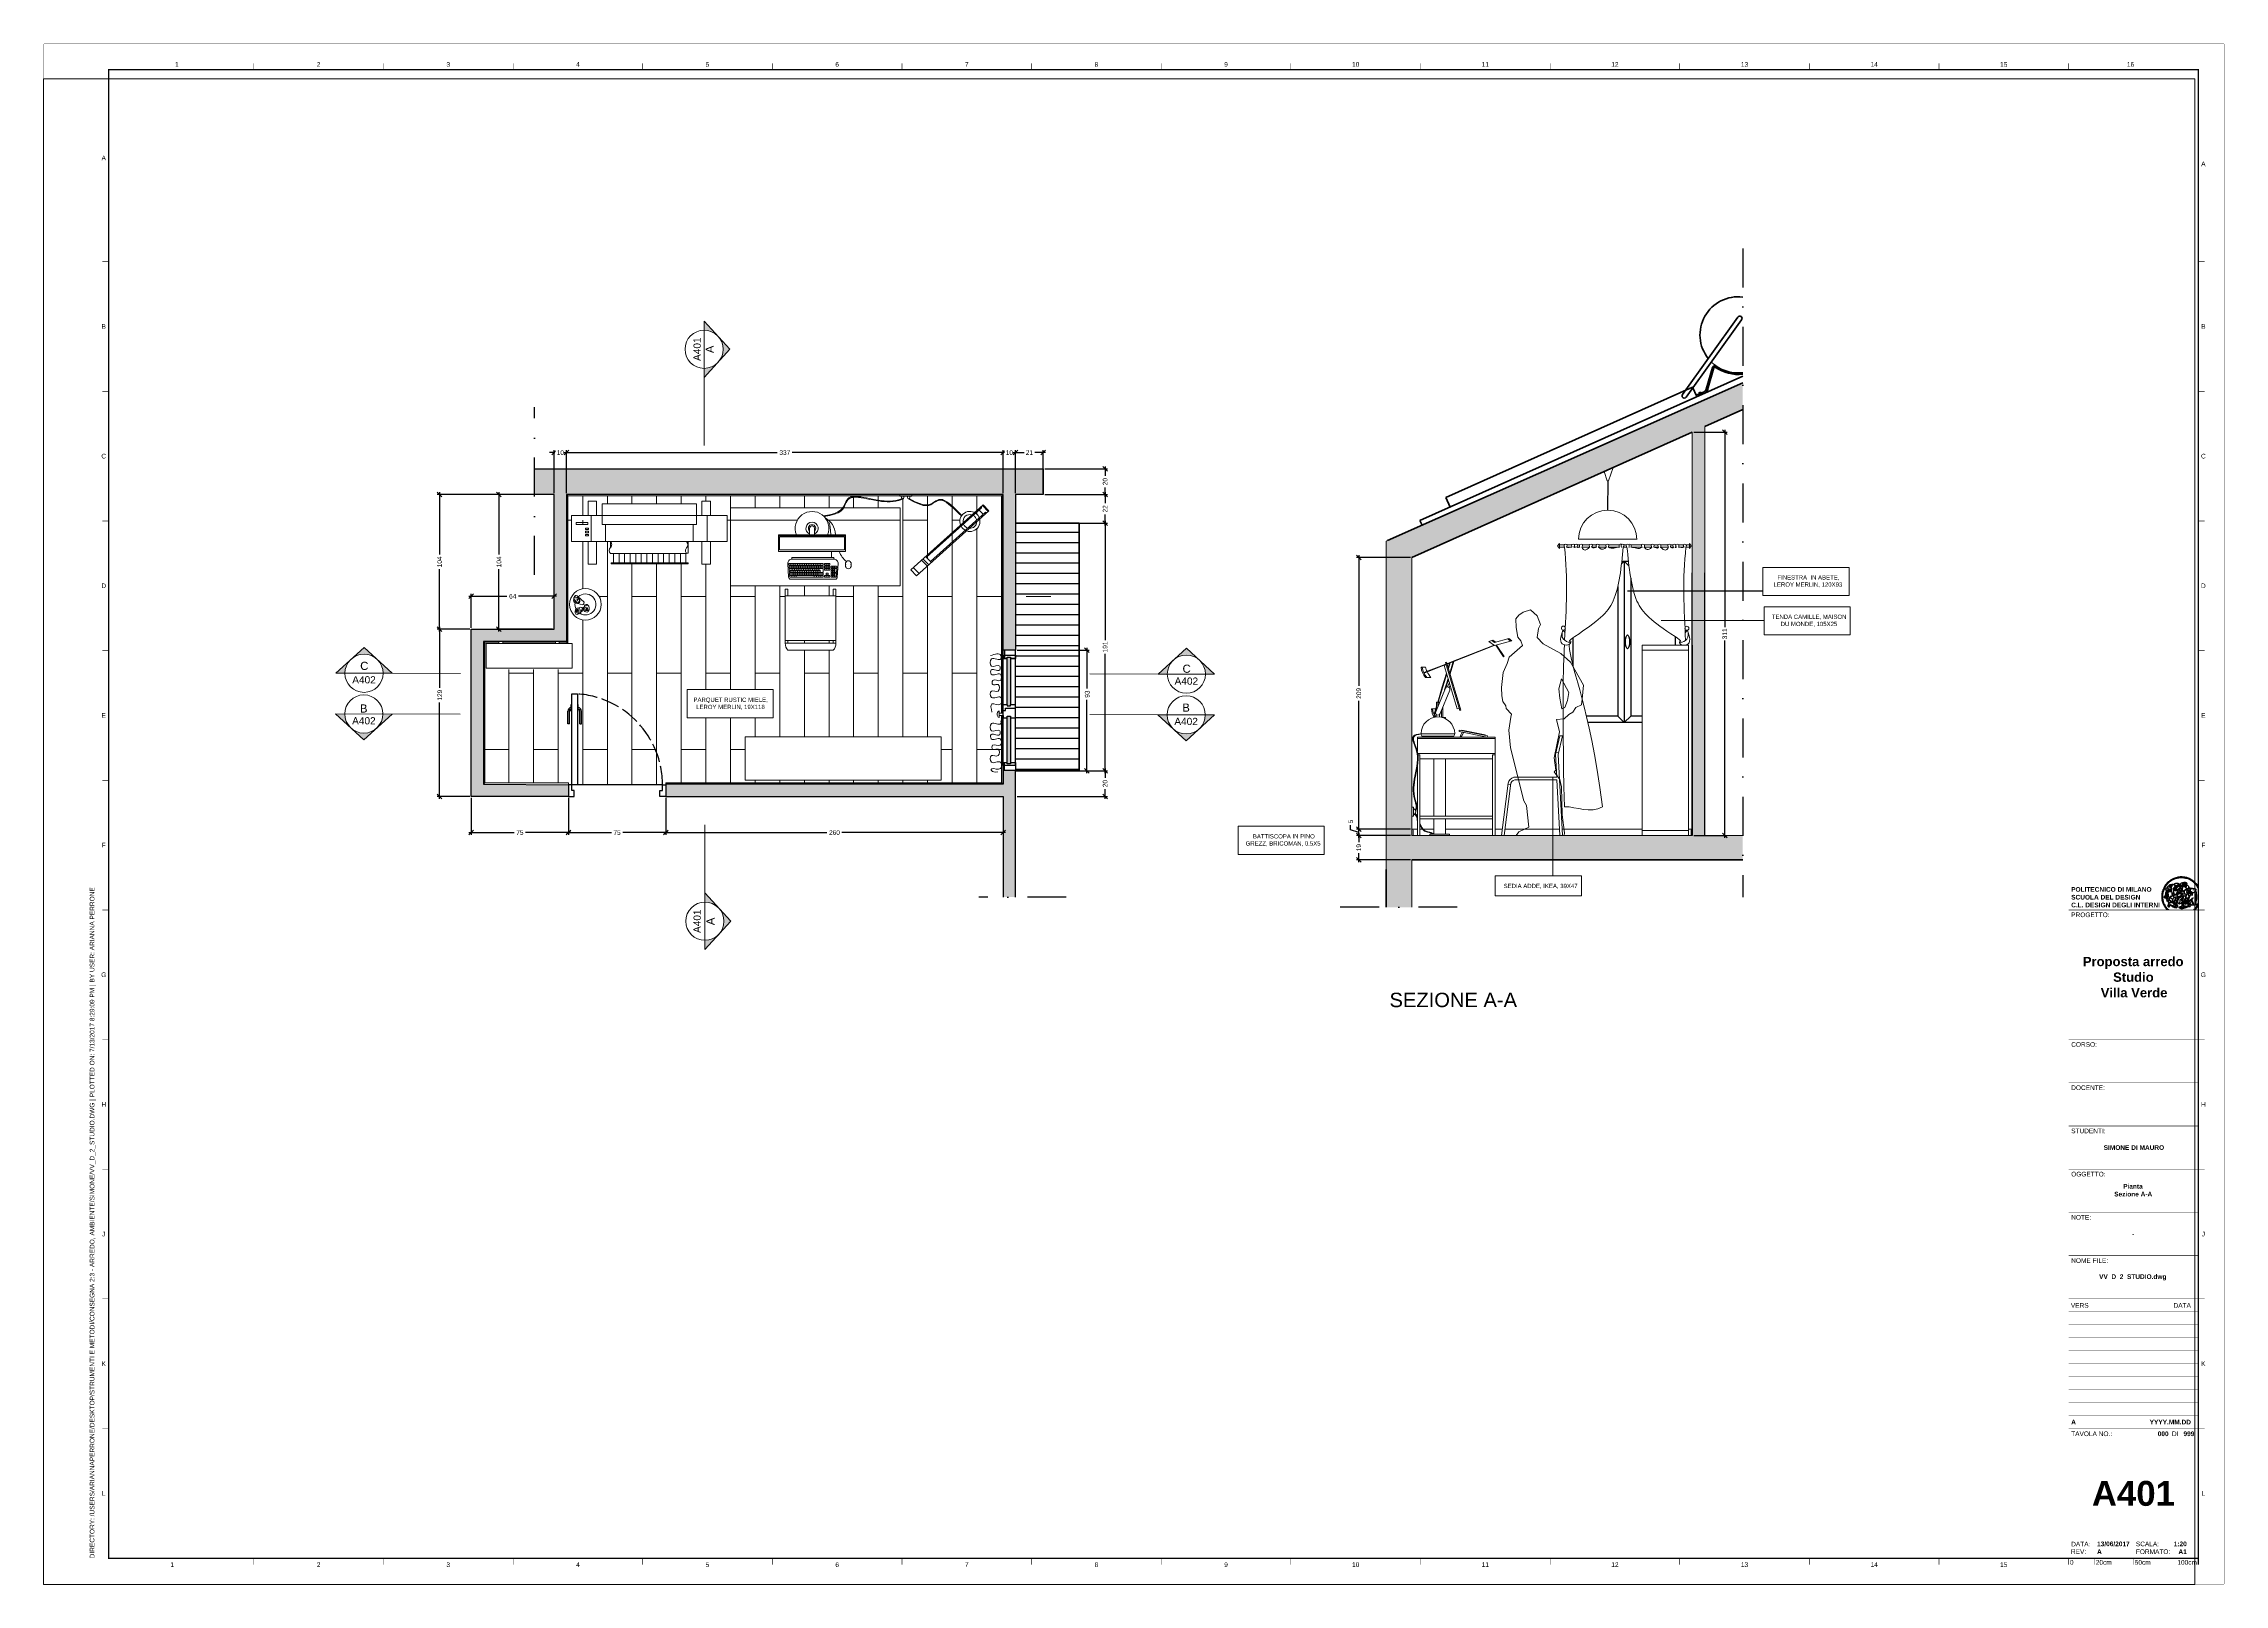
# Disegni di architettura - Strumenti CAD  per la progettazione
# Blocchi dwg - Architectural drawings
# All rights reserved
# Paper-space layout 'Layout2' of a CAD drawing. Header units: inches, sheet in millimetres. Extents: x 1 to 842, y 1 to 595.
# The model-space entities are those that its viewports show. They can reach past a viewport. Long polylines and large blocks are cut down to what shows.
import ezdxf
from ezdxf.enums import TextEntityAlignment as Align

# ---------------------------------------------------------------- set-up
doc = ezdxf.new("R2010")
doc.units = ezdxf.units.IN
doc.header["$MEASUREMENT"] = 0
doc.set_wipeout_variables(frame=1)
doc.linetypes.add('ACAD_ISO02W100', pattern=[15, 12, -3])
doc.linetypes.add('DASHDOT', pattern=[1, 0.5, -0.25, 0, -0.25])
for name, color, linetype, lineweight in [('A-ANNO-DIMS', 3, 'Continuous', 18), ('A-ANNO-SYMB', 3, 'Continuous', 18), ('A-DETL-MBND', 3, 'Continuous', 18), ('A-DETL-MCUT', 4, 'Continuous', 25), ('A-DOOR-FULL', 4, 'Continuous', 25), ('A-ELEV-MBE1', 7, 'Continuous', 35), ('A-ELEV-MBE2', 4, 'Continuous', 25), ('A-FURN', 8, 'Continuous', 18), ('A-SECT-MCUT', 7, 'Continuous', 35), ('PERSONE', 7, 'Continuous', 13)]:
    doc.layers.add(name, color=color, linetype=linetype, lineweight=lineweight)
for name, color, linetype in [('G-ANNO-LOGO', 3, 'Continuous'), ('G-ANNO-TEXT', 3, 'Continuous'), ('G-ANNO-TTLB', 3, 'Continuous'), ('MURATURA', 170, 'Continuous'), ('TRATTEGGIO', 32, 'Continuous')]:
    doc.layers.add(name, color=color, linetype=linetype)
doc.layers.add('G-ANNO-NPLT', color=210, linetype='Continuous', plot=False)
doc.styles.add('ARIAL', font='Arial.ttf')
doc.styles.add('ARIAL-BOLD', font='Arial Bold.ttf')
doc.styles.add('E-ARIAL', font='Arial.ttf')
doc.styles.get("Standard").update_dxf_attribs({"font": 'Arial.ttf'})
doc.dimstyles.new('TICK_36', dxfattribs={"dimtxt": 3.6, "dimasz": 3.6, "dimexe": 1.8, "dimexo": 1.2, "dimgap": 1.8, "dimtad": 0, "dimdec": 0, "dimzin": 0, "dimdsep": 46, "dimtxsty": 'ARIAL', "dimblk": 'OBLIQUE', "dimcen": 1.8, "dimdle": 1.8, "dimclrd": 256, "dimclrt": 256, "dimadec": 0, "dimazin": 0, "dimtfac": 1, "dimtdec": 0, "dimtmove": 1, "dimatfit": 3, "dimldrblk": 'OPEN90', "dimfxl": 1, "dimtfill": 1, "dimtolj": 1, "dimtzin": 0, "dimarcsym": 0})

# ---------------------------------------------------------------- blocks, each defined once
blk = doc.blocks.new('logoPolimi')
for p, q in [((-2.37, 0.12), (-2.16, 0.11)), ((-2.37, 0.01), (-2.16, 0.01)), ((-2.36, 0.23), (-2.15, 0.21)), ((-2.35, 0.34), (-2.14, 0.31)), ((-2.33, 0.45), (-2.12, 0.41)), ((-2.3, 0.55), (-2.1, 0.51)), ((-2.28, 0.66), (-2.07, 0.6)), ((-2.24, 0.77), (-2.04, 0.7)), ((-2.2, 0.87), (-2.01, 0.79)), ((-2.16, 0.97), (-1.97, 0.89)), ((-2.11, 1.07), (-1.93, 0.98)), ((-2.06, 1.17), (-1.88, 1.07)), ((-2.01, 1.26), (-1.83, 1.15)), ((-1.94, 1.36), (-1.77, 1.24)), ((-1.88, 1.45), (-1.71, 1.32)), ((-1.84, 0.03), (-1.82, 0.35)), ((-1.81, 1.53), (-1.65, 1.4)), ((-1.74, 1.61), (-1.58, 1.47)), ((-1.73, 0.59), (-1.73, 0.59)), ((-1.73, 0.59), (-1.73, 0.59)), ((-1.66, 1.69), (-1.51, 1.54)), ((-1.65, 0.57), (-1.65, 0.57)), ((-1.59, 1.12), (-1.59, 1.12)), ((-1.58, 1.77), (-1.44, 1.61)), ((-1.51, 0.55), (-1.51, 0.55)), ((-1.51, 0.55), (-1.51, 0.55)), ((-1.49, 1.84), (-1.36, 1.68)), ((-1.41, 1.91), (-1.28, 1.74)), ((-1.32, 1.97), (-1.2, 1.8)), ((-1.31, 0.79), (-1.21, 0.75)), ((-1.21, 0.75), (-1.31, 0.79)), ((-1.21, 0.75), (-1.31, 0.79)), ((-1.22, 2.03), (-1.11, 1.85)), ((-1.21, 0.75), (-1.21, 0.75)), ((-1.21, 0.75), (-1.21, 0.75)), ((-1.19, 0.76), (-1.19, 0.76)), ((-1.19, 0.76), (-1.19, 0.76)), ((-1.17, 0.99), (-1.18, 0.99)), ((-1.18, 0.99), (-1.17, 0.99)), ((-1.16, 0.57), (-1.16, 0.57)), ((-1.16, 0.57), (-1.16, 0.57)), ((-1.13, 2.09), (-1.03, 1.9)), ((-1.1, 0.01), (-0.99, 0.06)), ((-0.99, 0.06), (-1.1, 0.01)), ((-0.99, 0.06), (-1.1, 0.01)), ((-1.03, 2.14), (-0.94, 1.95)), ((-0.99, 0.06), (-0.99, 0.06)), ((-0.99, 0.06), (-0.99, 0.06)), ((-0.97, 0.79), (-0.98, 0.79)), ((-0.89, 0.84), (-0.97, 0.79)), ((-0.97, 0.79), (-0.89, 0.84)), ((-0.96, 1.41), (-0.96, 1.41)), ((-0.96, 1.41), (-0.96, 1.41)), ((-0.93, 2.18), (-0.84, 1.99)), ((-0.89, 0.84), (-0.82, 0.87)), ((-0.82, 0.87), (-0.89, 0.84)), ((-0.89, 0.84), (-0.82, 0.87)), ((-0.88, 0.83), (-0.89, 0.84)), ((-0.85, 1.39), (-0.85, 1.39)), ((-0.85, 1.39), (-0.85, 1.39)), ((-0.84, 0.14), (-0.84, 0.14)), ((-0.83, 2.22), (-0.75, 2.03)), ((-0.77, 1.08), (-0.78, 1.08)), ((-0.78, 1.08), (-0.77, 1.08)), ((-0.61, 1.12), (-0.77, 1.08)), ((-0.77, 1.08), (-0.61, 1.12)), ((-0.77, 1.08), (-0.61, 1.12)), ((-0.75, 1.3), (-0.76, 1.29)), ((-0.76, 1.29), (-0.75, 1.3)), ((-0.72, 2.26), (-0.66, 2.06)), ((-0.65, 0.99), (-0.7, 0.96)), ((-0.69, 0.18), (-0.68, 0.18)), ((-0.66, 0.93), (-0.66, 0.93)), ((-0.66, 0.93), (-0.64, 0.93)), ((-0.66, 0.93), (-0.66, 0.93)), ((-0.66, 0.93), (-0.66, 0.93)), ((-0.63, 1.01), (-0.63, 1.01)), ((-0.63, 1.01), (-0.62, 1.01)), ((-0.63, 0.66), (-0.63, 0.66)), ((-0.61, 2.29), (-0.56, 2.09)), ((-0.6, 1.12), (-0.61, 1.12)), ((-0.61, 1.12), (-0.6, 1.12)), ((-0.61, 1.12), (-0.6, 1.12)), ((-0.61, 0.86), (-0.57, 0.85)), ((-0.57, 0.85), (-0.61, 0.86)), ((-0.61, 0.86), (-0.57, 0.85)), ((-0.53, 1.08), (-0.6, 1.12)), ((-0.6, 1.12), (-0.6, 1.11)), ((-0.6, 1.12), (-0.53, 1.08)), ((-0.57, 0.8), (-0.59, 0.8)), ((-0.57, 0.85), (-0.53, 0.84)), ((-0.57, 0.85), (-0.57, 0.85)), ((-0.57, 0.85), (-0.57, 0.85)), ((-0.57, 0.85), (-0.53, 0.84)), ((-0.56, 0.29), (-0.49, 0.48)), ((-0.56, 0.14), (-0.56, 0.29)), ((-0.5, 0.11), (-0.56, 0.14)), ((-0.53, 0.84), (-0.51, 0.84)), ((-0.53, 0.84), (-0.51, 0.84)), ((-0.53, 0.84), (-0.53, 0.84)), ((-0.51, 2.32), (-0.46, 2.11)), ((-0.51, 0.11), (-0.51, 0.11)), ((-0.51, 0.11), (-0.51, 0.11)), ((-0.34, 0.33), (-0.5, 0.11)), ((-0.49, 0.48), (-0.41, 0.55)), ((-0.42, 0.8), (-0.47, 0.79)), ((-0.42, 0.8), (-0.47, 0.79)), ((-0.47, 0.79), (-0.45, 0.76)), ((-0.47, 0.79), (-0.45, 0.76)), ((-0.45, 1.14), (-0.42, 1.11)), ((-0.42, 1.26), (-0.36, 1.22)), ((-0.41, 0.55), (-0.34, 0.49)), ((-0.4, 2.34), (-0.36, 2.13)), ((-0.4, 1.37), (-0.38, 1.38)), ((-0.39, 1.37), (-0.4, 1.37)), ((-0.35, 1.33), (-0.4, 1.37)), ((-0.39, 1.24), (-0.4, 1.23)), ((-0.38, 1.14), (-0.38, 1.14)), ((-0.34, 0.49), (-0.09, 0.48)), ((-0.16, 0.32), (-0.34, 0.33)), ((-0.14, 0.32), (-0.31, 0.34)), ((-0.29, 2.35), (-0.26, 2.14)), ((-0.28, 1.3), (-0.29, 1.3)), ((-0.28, 1.3), (-0.28, 1.3)), ((-0.18, 2.36), (-0.16, 2.15)), ((-0.16, 1.24), (-0.16, 1.25)), ((-0.16, 1.25), (-0.16, 1.25)), ((-0.16, 0.49), (-0.14, 0.64)), ((-0.06, 0.27), (-0.16, 0.32)), ((-0.1, 0.88), (-0.09, 0.87)), ((-0.08, 1.37), (-0.08, 1.38)), ((-0.08, 1.23), (-0.05, 1.21)), ((-0.05, 1.21), (-0.08, 1.23)), ((-0.08, 1.23), (-0.05, 1.21)), ((-0.07, 2.37), (-0.06, 2.16)), ((-0.03, 0.26), (-0.06, 0.27)), ((-0.05, 1.21), (-0.04, 1.21)), ((-0.04, 1.21), (-0.05, 1.21)), ((-0.04, 1.21), (-0.04, 1.21)), ((-0.04, 1.21), (-0.04, 1.21)), ((-0.04, 0.48), (-0.03, 0.26)), ((0.03, 1.15), (0.03, 1.15)), ((0.03, 0.66), (0.03, 0.67)), ((0.04, 2.37), (0.04, 2.16)), ((0.07, 0.58), (0.07, 0.57)), ((0.1, 1.18), (0.1, 1.18)), ((0.1, 0.84), (0.1, 0.84)), ((0.13, 1.32), (0.17, 1.19)), ((0.15, 2.36), (0.14, 2.16)), ((0.14, 0.71), (0.34, 0.65)), ((0.31, 0.56), (0.17, 0.63)), ((0.26, 2.36), (0.24, 2.15)), ((0.27, 1.61), (0.27, 1.61)), ((0.27, 1.61), (0.27, 1.61)), ((0.27, 1.61), (0.27, 1.61)), ((0.29, 1.29), (0.29, 1.29)), ((0.29, 1.29), (0.29, 1.29)), ((0.29, 1.29), (0.29, 1.29)), ((0.29, 1.29), (0.29, 1.29)), ((0.33, 0.49), (0.34, 0.49)), ((0.33, 0.03), (0.35, 0.03)), ((0.33, 0.03), (0.35, 0.03)), ((0.37, 2.34), (0.34, 2.13)), ((0.34, 0.65), (0.34, 0.64)), ((0.35, 0.03), (0.57, 0.06)), ((0.35, 0.03), (0.57, 0.06)), ((0.35, 0.03), (0.35, 0.03)), ((0.35, 0.03), (0.35, 0.03)), ((0.38, 1.36), (0.37, 1.35)), ((0.38, 0.34), (0.37, 0.34)), ((0.38, 0.34), (0.38, 0.34)), ((0.43, 0.67), (0.39, 0.64)), ((0.48, 2.32), (0.44, 2.12)), ((0.49, 1.05), (0.51, 1.13)), ((0.51, 1.13), (0.49, 1.05)), ((0.49, 1.05), (0.51, 1.13)), ((0.51, 1.31), (0.5, 1.29)), ((0.51, 1.13), (0.52, 1.23)), ((0.52, 1.23), (0.51, 1.23)), ((0.51, 1.23), (0.52, 1.23)), ((0.52, 1.23), (0.51, 1.13)), ((0.51, 1.13), (0.52, 1.23)), ((0.52, 1.24), (0.6, 1.37)), ((0.52, 1.23), (0.6, 1.36)), ((0.6, 1.36), (0.52, 1.23)), ((0.52, 1.23), (0.52, 1.23)), ((0.52, 1.23), (0.52, 1.24)), ((0.52, 1.23), (0.52, 1.23)), ((0.55, 1.07), (0.53, 1.06)), ((0.53, 1.04), (0.53, 1.06)), ((0.53, 1.05), (0.53, 1.04)), ((0.59, 2.3), (0.54, 2.09)), ((0.54, 0.3), (0.63, 0.32)), ((0.54, -0.08), (0.61, 0.06)), ((0.61, 0.06), (0.54, -0.08)), ((0.54, -0.08), (0.61, 0.06)), ((0.56, 0.19), (0.59, 0.21)), ((0.57, 1.07), (0.57, 1.07)), ((0.57, 1.07), (0.57, 1.07)), ((0.57, 1.07), (0.57, 1.07)), ((0.57, 1.07), (0.57, 1.07)), ((0.57, 1.07), (0.57, 1.07)), ((0.57, 1.07), (0.57, 1.07)), ((0.57, 1.07), (0.57, 1.07)), ((0.58, 0.3), (0.59, 0.29)), ((0.59, 0.78), (0.59, 0.79)), ((0.59, 0.79), (0.59, 0.79)), ((0.59, 0.79), (0.59, 0.79)), ((0.59, 0.79), (0.59, 0.78)), ((0.61, 0.06), (0.6, 0.07)), ((0.6, 0.07), (0.61, 0.06)), ((0.61, 0.06), (0.61, 0.07)), ((0.62, 0.21), (0.65, 0.22)), ((0.69, 2.27), (0.63, 2.07)), ((0.64, 1.37), (0.65, 1.37)), ((0.69, 0.86), (0.68, 0.86)), ((0.68, 0.86), (0.69, 0.86)), ((0.68, 0.76), (0.68, 0.76)), ((0.8, 2.23), (0.73, 2.03)), ((0.76, 0.26), (0.76, 0.26)), ((0.9, 2.19), (0.82, 2)), ((0.82, 0.35), (0.84, 0.36)), ((0.82, 0.35), (0.82, 0.35)), ((0.84, 0.36), (0.84, 0.37)), ((0.85, 0.34), (1.05, 0.35)), ((1, 2.15), (0.91, 1.96)), ((0.93, 1.05), (0.93, 1.05)), ((0.93, 1.05), (0.93, 1.05)), ((0.93, 1.05), (0.93, 1.04)), ((0.93, 1.05), (0.93, 1.05)), ((0.97, 0.66), (0.96, 0.66)), ((1.01, 0.97), (0.98, 0.96)), ((1.1, 2.1), (1, 1.91)), ((1.2, 2.04), (1.09, 1.86)), ((1.17, 0.96), (1.17, 0.95)), ((1.17, 0.95), (1.17, 0.95)), ((1.29, 1.99), (1.18, 1.81)), ((1.38, 1.92), (1.26, 1.75)), ((1.34, 0.37), (1.26, 0.04)), ((1.27, 0.37), (1.27, 0.38)), ((1.28, 0.95), (1.28, 0.95)), ((1.47, 1.86), (1.34, 1.69)), ((1.37, 0.73), (1.46, 0.81)), ((1.41, 0.4), (1.41, 0.41)), ((1.56, 1.79), (1.42, 1.63)), ((1.64, 1.71), (1.49, 1.56)), ((1.49, 0.9), (1.57, 0.92)), ((1.72, 1.63), (1.56, 1.49)), ((1.67, 0.6), (1.57, 0.53)), ((1.79, 1.55), (1.63, 1.41)), ((1.86, 1.47), (1.7, 1.34)), ((1.93, 1.38), (1.76, 1.26)), ((1.99, 1.29), (1.81, 1.17)), ((2.05, 1.19), (1.87, 1.09)), ((2.1, 1.1), (1.92, 1)), ((2.15, 1), (1.96, 0.91)), ((2.19, 0.9), (2, 0.82)), ((2.23, 0.79), (2.04, 0.72)), ((2.27, 0.69), (2.07, 0.63)), ((2.3, 0.58), (2.09, 0.53)), ((2.32, 0.47), (2.12, 0.43)), ((2.34, 0.37), (2.13, 0.33)), ((2.36, 0.26), (2.15, 0.23)), ((2.37, 0.15), (2.16, 0.13)), ((2.37, 0.04), (2.16, 0.03)), ((-2.37, -0.1), (-2.16, -0.09)), ((-2.36, -0.21), (-2.15, -0.19)), ((-2.35, -0.32), (-2.14, -0.29)), ((-2.33, -0.43), (-2.12, -0.39)), ((-2.31, -0.54), (-2.1, -0.49)), ((-2.28, -0.65), (-2.08, -0.59)), ((-2.25, -0.75), (-2.05, -0.69)), ((-2.21, -0.86), (-2.02, -0.78)), ((-2.17, -0.96), (-1.98, -0.87)), ((-2.12, -1.06), (-1.93, -0.96)), ((-2.07, -1.16), (-1.89, -1.05)), ((-2.04, -0.15), (-1.97, -0.2)), ((-2.01, -1.25), (-1.84, -1.14)), ((-1.95, -1.34), (-1.78, -1.22)), ((-1.89, -1.43), (-1.72, -1.31)), ((-1.82, -1.52), (-1.66, -1.38)), ((-1.75, -1.6), (-1.59, -1.46)), ((-1.67, -1.68), (-1.52, -1.53)), ((-1.58, -0.12), (-1.6, -0.18)), ((-1.6, -0.18), (-1.58, -0.28)), ((-1.57, -0.54), (-1.59, -0.54)), ((-1.59, -0.54), (-1.59, -0.54)), ((-1.59, -1.76), (-1.45, -1.6)), ((-1.56, -0.32), (-1.56, -0.31)), ((-1.56, -0.31), (-1.56, -0.31)), ((-1.53, -0.65), (-1.53, -0.65)), ((-1.53, -0.65), (-1.53, -0.65)), ((-1.51, -1.83), (-1.37, -1.67)), ((-1.48, -0.86), (-1.48, -0.85)), ((-1.42, -0.37), (-1.42, -0.37)), ((-1.42, -1.9), (-1.29, -1.73)), ((-1.38, -0.46), (-1.38, -0.46)), ((-1.33, -1.96), (-1.21, -1.79)), ((-1.31, -0.24), (-1.31, -0.23)), ((-1.31, -0.23), (-1.31, -0.24)), ((-1.24, -2.02), (-1.13, -1.84)), ((-1.23, -0.19), (-1.23, -0.19)), ((-1.23, -0.19), (-1.23, -0.19)), ((-1.23, -0.19), (-1.23, -0.19)), ((-1.23, -0.19), (-1.23, -0.19)), ((-1.14, -2.08), (-1.04, -1.89)), ((-1.04, -2.13), (-0.95, -1.94)), ((-1.01, -0.39), (-1.02, -0.39)), ((-1.02, -0.39), (-1.01, -0.39)), ((-1.02, -0.7), (-1.02, -0.7)), ((-1.02, -0.7), (-1.02, -0.7)), ((-1.02, -0.7), (-1.02, -0.7)), ((-0.94, -2.18), (-0.86, -1.98)), ((-0.84, -2.22), (-0.77, -2.02)), ((-0.79, -0.51), (-0.83, -0.58)), ((-0.83, -0.58), (-0.79, -0.51)), ((-0.83, -0.58), (-0.79, -0.51)), ((-0.78, -1.05), (-0.83, -0.94)), ((-0.83, -0.94), (-0.78, -1.05)), ((-0.83, -0.94), (-0.83, -0.94)), ((-0.83, -0.94), (-0.78, -1.05)), ((-0.82, -1.23), (-0.82, -1.23)), ((-0.82, -1.23), (-0.77, -1.23)), ((-0.77, -1.23), (-0.82, -1.23)), ((-0.82, -1.23), (-0.82, -1.23)), ((-0.77, -1.23), (-0.82, -1.23)), ((-0.75, -0.96), (-0.8, -0.89)), ((-0.8, -0.89), (-0.79, -0.92)), ((-0.79, -0.92), (-0.8, -0.89)), ((-0.8, -0.89), (-0.75, -0.96)), ((-0.79, -0.92), (-0.8, -0.89)), ((-0.8, -0.89), (-0.8, -0.89)), ((-0.8, -0.89), (-0.75, -0.96)), ((-0.79, -0.92), (-0.78, -0.95)), ((-0.78, -0.95), (-0.79, -0.92)), ((-0.78, -0.95), (-0.79, -0.92)), ((-0.77, -0.49), (-0.78, -0.48)), ((-0.78, -0.48), (-0.77, -0.49)), ((-0.78, -0.95), (-0.76, -1)), ((-0.76, -1), (-0.78, -0.95)), ((-0.76, -1), (-0.78, -0.95)), ((-0.71, -0.89), (-0.75, -0.87)), ((-0.75, -0.87), (-0.71, -0.89)), ((-0.75, -0.87), (-0.71, -0.89)), ((-0.72, -1.01), (-0.75, -0.96)), ((-0.75, -0.96), (-0.72, -1.01)), ((-0.75, -0.96), (-0.72, -1.01)), ((-0.74, -2.25), (-0.67, -2.05)), ((-0.64, -0.93), (-0.71, -0.89)), ((-0.71, -0.89), (-0.64, -0.93)), ((-0.71, -0.89), (-0.64, -0.93)), ((-0.66, -0.53), (-0.66, -0.53)), ((-0.66, -0.53), (-0.66, -0.53)), ((-0.66, -0.53), (-0.66, -0.53)), ((-0.63, -2.29), (-0.57, -2.08)), ((-0.52, -2.31), (-0.48, -2.11)), ((-0.39, -0.81), (-0.51, -0.69)), ((-0.51, -1.04), (-0.5, -1.04)), ((-0.48, -0.42), (-0.48, -0.42)), ((-0.48, -0.42), (-0.48, -0.42)), ((-0.48, -0.42), (-0.48, -0.42)), ((-0.42, -2.33), (-0.38, -2.13)), ((-0.41, -0.51), (-0.41, -0.51)), ((-0.38, -0.05), (-0.39, -0.12)), ((-0.39, -0.12), (-0.37, -0.1)), ((-0.35, -0.14), (-0.37, -0.08)), ((-0.37, -0.09), (-0.37, -0.09)), ((-0.33, -0.12), (-0.35, -0.14)), ((-0.32, -0.14), (-0.35, -0.14)), ((-0.35, -0.18), (-0.34, -0.22)), ((-0.34, -0.08), (-0.29, -0.16)), ((-0.34, -0.22), (-0.34, -0.22)), ((-0.27, -0.17), (-0.32, -0.14)), ((-0.31, -2.35), (-0.28, -2.14)), ((-0.25, -0.91), (-0.26, -0.9)), ((-0.26, -1.29), (0.1, -1.2)), ((0.1, -1.2), (-0.26, -1.29)), ((0.08, -1.4), (-0.26, -1.29)), ((-0.26, -1.29), (0.08, -1.4)), ((-0.26, -1.38), (-0.26, -1.29)), ((-0.26, -1.29), (-0.26, -1.29)), ((-0.26, -1.29), (-0.26, -1.38)), ((-0.26, -1.29), (0.08, -1.4)), ((-0.26, -1.29), (-0.26, -1.29)), ((0.08, -1.49), (-0.26, -1.38)), ((-0.26, -1.38), (0.09, -1.49)), ((-0.2, -2.36), (-0.18, -2.15)), ((-0.14, -0.15), (-0.16, -0.13)), ((-0.11, -0.04), (-0.12, -0.05)), ((-0.09, -2.37), (-0.08, -2.16)), ((-0.04, -0.41), (-0.01, -0.44)), ((-0.01, -0.44), (-0.04, -0.41)), ((-0.04, -0.41), (-0.01, -0.44)), ((0.03, -2.37), (0.02, -2.16)), ((0.07, -0.84), (0.07, -0.84)), ((0.07, -0.84), (0.07, -0.84)), ((0.1, -1.2), (0.08, -1.32)), ((0.08, -1.32), (0.13, -1.2)), ((0.08, -1.4), (0.72, -1.22)), ((0.72, -1.22), (0.08, -1.4)), ((0.08, -1.4), (0.72, -1.22)), ((0.72, -1.31), (0.08, -1.49)), ((0.08, -1.44), (0.08, -1.4)), ((0.08, -1.4), (0.08, -1.44)), ((0.08, -1.4), (0.08, -1.49)), ((0.08, -1.49), (0.08, -1.44)), ((0.08, -1.44), (0.08, -1.44)), ((0.08, -1.44), (0.08, -1.45)), ((0.08, -1.45), (0.08, -1.46)), ((0.08, -1.46), (0.08, -1.49)), ((0.1, -1.01), (0.09, -0.86)), ((0.1, -1.01), (0.09, -0.86)), ((0.09, -1.49), (0.72, -1.31)), ((0.1, -1.2), (0.12, -1.04)), ((0.12, -1.04), (0.1, -1.2)), ((0.13, -1.2), (0.1, -1.2)), ((0.1, -1.2), (0.13, -1.2)), ((0.13, -1.2), (0.1, -1.2)), ((0.1, -1.2), (0.1, -1.2)), ((0.11, -0.44), (0.11, -0.44)), ((0.11, -0.44), (0.11, -0.44)), ((0.12, -0.21), (0.12, -0.21)), ((0.12, -0.21), (0.12, -0.21)), ((0.12, -0.21), (0.12, -0.21)), ((0.12, -0.21), (0.12, -0.21)), ((0.12, -0.21), (0.12, -0.21)), ((0.12, -0.21), (0.12, -0.21)), ((0.12, -0.21), (0.12, -0.21)), ((0.12, -0.21), (0.12, -0.21)), ((0.12, -0.21), (0.12, -0.21)), ((0.12, -0.21), (0.12, -0.21)), ((0.12, -0.21), (0.12, -0.21)), ((0.12, -0.21), (0.12, -0.21)), ((0.12, -0.21), (0.12, -0.21)), ((0.12, -0.56), (0.14, -0.53)), ((0.14, -0.53), (0.12, -0.56)), ((0.12, -0.56), (0.14, -0.53)), ((0.12, -1.04), (0.12, -1.04)), ((0.12, -1.04), (0.12, -1.04)), ((0.12, -1.04), (0.12, -1.04)), ((0.14, -2.37), (0.12, -2.16)), ((0.21, -0.99), (0.13, -1.2)), ((0.13, -1.2), (0.21, -0.99)), ((0.36, -1.14), (0.13, -1.2)), ((0.13, -1.2), (0.26, -1.17)), ((0.14, -0.53), (0.16, -0.49)), ((0.16, -0.49), (0.14, -0.53)), ((0.14, -0.53), (0.16, -0.49)), ((0.16, -0.49), (0.16, -0.49)), ((0.16, -0.49), (0.16, -0.49)), ((0.28, -1.19), (0.21, -0.99)), ((0.21, -0.99), (0.31, -1.27)), ((0.25, -2.36), (0.22, -2.15)), ((0.24, -0.17), (0.24, -0.16)), ((0.24, -0.16), (0.24, -0.17)), ((0.25, -0.84), (0.25, -0.88)), ((0.25, -0.88), (0.25, -0.84)), ((0.25, -0.88), (0.25, -0.84)), ((0.25, -0.88), (0.29, -1.17)), ((0.26, -0.88), (0.25, -0.88)), ((0.31, -1.27), (0.25, -0.88)), ((0.26, -1.17), (0.28, -1.16)), ((0.28, -1.16), (0.36, -1.14)), ((0.29, -1.17), (0.28, -1.19)), ((0.35, -2.34), (0.32, -2.14)), ((0.36, -1.14), (0.72, -1.22)), ((0.72, -1.22), (0.36, -1.14)), ((0.46, -2.32), (0.42, -2.12)), ((0.49, -0.31), (0.49, -0.31)), ((0.49, -0.31), (0.49, -0.31)), ((0.5, -0.27), (0.5, -0.27)), ((0.51, -0.27), (0.51, -0.27)), ((0.57, -2.3), (0.52, -2.1)), ((0.68, -2.27), (0.62, -2.07)), ((0.78, -2.24), (0.71, -2.04)), ((0.72, -0.81), (0.75, -0.89)), ((0.72, -1.22), (0.72, -1.31)), ((0.72, -1.31), (0.72, -1.22)), ((0.74, -0.23), (0.74, -0.23)), ((0.74, -0.23), (0.75, -0.24)), ((0.75, -0.23), (0.75, -0.23)), ((0.89, -2.2), (0.81, -2)), ((0.86, -0.25), (0.82, -0.34)), ((0.87, -0.22), (0.86, -0.23)), ((0.87, -0.22), (0.86, -0.25)), ((0.99, -2.15), (0.9, -1.96)), ((0.96, -0.58), (0.96, -0.57)), ((1.09, -2.11), (0.99, -1.92)), ((1.05, -1.05), (1.04, -1.05)), ((1.19, -2.05), (1.08, -1.87)), ((1.28, -2), (1.17, -1.82)), ((1.37, -1.93), (1.25, -1.76)), ((1.31, -0.27), (1.3, -0.26)), ((1.3, -0.26), (1.3, -0.26)), ((1.3, -0.26), (1.3, -0.26)), ((1.3, -0.26), (1.31, -0.27)), ((1.3, -0.26), (1.3, -0.26)), ((1.46, -1.87), (1.33, -1.7)), ((1.54, -1.8), (1.41, -1.64)), ((1.63, -1.72), (1.48, -1.57)), ((1.71, -1.65), (1.55, -1.5)), ((1.78, -1.57), (1.62, -1.43)), ((1.85, -1.48), (1.69, -1.35)), ((1.92, -1.39), (1.75, -1.27)), ((1.98, -1.3), (1.81, -1.19)), ((2.04, -1.21), (1.86, -1.1)), ((2.09, -1.11), (1.91, -1.01)), ((2.14, -1.01), (1.95, -0.92)), ((2.19, -0.91), (1.99, -0.83)), ((2.23, -0.81), (2.03, -0.74)), ((2.26, -0.7), (2.06, -0.64)), ((2.29, -0.6), (2.09, -0.55)), ((2.32, -0.49), (2.11, -0.45)), ((2.34, -0.38), (2.13, -0.35)), ((2.35, -0.27), (2.15, -0.25)), ((2.37, -0.08), (2.16, -0.07)), ((2.36, -0.16), (2.16, -0.15))]:
    blk.add_line(p, q)
for points in [[(-1.9, 0.12), (-1.94, 0.02), (-2.05, -0.09), (-2.05, -0.09)], [(-1.86, 0.38), (-1.86, 0.38), (-1.87, 0.19), (-1.9, 0.12)], [(-1.76, 0.6), (-1.76, 0.6), (-1.84, 0.57), (-1.86, 0.38)], [(-1.86, -0.04), (-1.84, 0.02), (-1.84, 0.03), (-1.84, 0.03)], [(-1.82, 0.78), (-1.83, 0.8), (-1.85, 0.86), (-1.83, 0.88)], [(-1.82, 0.78), (-1.83, 0.8), (-1.85, 0.86), (-1.83, 0.88)], [(-1.83, 0.88), (-1.81, 0.9), (-1.76, 0.96), (-1.76, 0.96)], [(-1.83, 0.88), (-1.81, 0.9), (-1.76, 0.96), (-1.76, 0.96)], [(-1.76, 0.6), (-1.83, 0.7), (-1.78, 0.74), (-1.78, 0.74)], [(-1.78, 0.74), (-1.79, 0.74), (-1.83, 0.7), (-1.76, 0.6)], [(-1.78, 0.74), (-1.8, 0.76), (-1.81, 0.78), (-1.82, 0.78)], [(-1.78, 0.74), (-1.8, 0.76), (-1.81, 0.78), (-1.82, 0.78)], [(-1.82, 0.35), (-1.81, 0.5), (-1.73, 0.59), (-1.73, 0.59)], [(-1.82, -0.19), (-1.73, -0.07), (-1.75, 0.14), (-1.75, 0.3)], [(-1.75, 0.33), (-1.75, 0.17), (-1.73, -0.05), (-1.8, -0.17)], [(-1.78, 0.74), (-1.75, 0.72), (-1.72, 0.69), (-1.68, 0.7)], [(-1.68, 0.7), (-1.72, 0.69), (-1.75, 0.72), (-1.78, 0.74)], [(-1.68, 0.7), (-1.72, 0.69), (-1.75, 0.72), (-1.78, 0.74)], [(-1.78, 0.74), (-1.78, 0.74), (-1.78, 0.74), (-1.78, 0.74)], [(-1.76, 0.96), (-1.68, 1.1), (-1.59, 1.12), (-1.59, 1.12)], [(-1.76, 0.96), (-1.68, 1.1), (-1.6, 1.12), (-1.6, 1.12)], [(-1.73, 0.59), (-1.74, 0.59), (-1.75, 0.6), (-1.76, 0.6)], [(-1.73, 0.59), (-1.74, 0.59), (-1.75, 0.6), (-1.76, 0.6)], [(-1.75, 0.3), (-1.76, 0.47), (-1.65, 0.57), (-1.65, 0.57)], [(-1.65, 0.57), (-1.65, 0.57), (-1.76, 0.5), (-1.75, 0.33)], [(-1.65, 0.57), (-1.68, 0.58), (-1.7, 0.58), (-1.73, 0.59)], [(-1.65, 0.57), (-1.68, 0.58), (-1.7, 0.58), (-1.73, 0.59)], [(-1.5, 0.71), (-1.53, 0.74), (-1.61, 0.71), (-1.68, 0.7)], [(-1.68, 0.7), (-1.61, 0.71), (-1.53, 0.73), (-1.5, 0.71)], [(-1.5, 0.71), (-1.53, 0.73), (-1.61, 0.71), (-1.68, 0.7)], [(-1.51, 0.55), (-1.56, 0.56), (-1.61, 0.56), (-1.65, 0.57)], [(-1.65, 0.57), (-1.61, 0.56), (-1.56, 0.56), (-1.51, 0.55)], [(-1.51, 0.55), (-1.56, 0.56), (-1.61, 0.56), (-1.65, 0.57)], [(-1.59, 1.12), (-1.6, 1.06), (-1.61, 0.99), (-1.61, 0.97)], [(-1.61, 0.97), (-1.61, 0.99), (-1.6, 1.06), (-1.59, 1.12)], [(-1.61, 0.97), (-1.61, 0.99), (-1.6, 1.06), (-1.59, 1.12)], [(-1.61, 0.97), (-1.61, 0.95), (-1.56, 0.88), (-1.54, 0.87)], [(-1.54, 0.87), (-1.56, 0.88), (-1.61, 0.95), (-1.61, 0.97)], [(-1.54, 0.87), (-1.56, 0.88), (-1.61, 0.96), (-1.61, 0.97)], [(-1.59, 1.12), (-1.59, 1.13), (-1.59, 1.15), (-1.58, 1.16)], [(-1.59, 1.12), (-1.59, 1.13), (-1.59, 1.15), (-1.58, 1.16)], [(-1.58, 1.16), (-1.57, 1.21), (-1.52, 1.23), (-1.49, 1.25)], [(-1.58, 1.16), (-1.57, 1.21), (-1.52, 1.23), (-1.49, 1.25)], [(-1.58, 0.36), (-1.58, 0.48), (-1.51, 0.55), (-1.51, 0.55)], [(-1.51, 0.55), (-1.51, 0.55), (-1.58, 0.48), (-1.58, 0.36)], [(-1.51, 0.55), (-1.51, 0.55), (-1.58, 0.48), (-1.58, 0.36)], [(-1.55, 0.04), (-1.55, 0.08), (-1.58, 0.25), (-1.58, 0.36)], [(-1.58, 0.36), (-1.58, 0.25), (-1.55, 0.08), (-1.55, 0.04)], [(-1.58, 0.36), (-1.58, 0.25), (-1.55, 0.08), (-1.55, 0.04)], [(-1.58, -0.12), (-1.57, -0.06), (-1.55, 0.02), (-1.55, 0.04)], [(-1.55, 0.04), (-1.55, 0.02), (-1.57, -0.06), (-1.58, -0.12)], [(-1.55, 0.04), (-1.55, 0.02), (-1.56, -0.04), (-1.57, -0.1)], [(-1.54, 0.87), (-1.52, 0.85), (-1.47, 0.83), (-1.44, 0.83)], [(-1.44, 0.83), (-1.47, 0.83), (-1.52, 0.85), (-1.54, 0.87)], [(-1.45, 0.83), (-1.47, 0.83), (-1.52, 0.85), (-1.54, 0.87)], [(-1.51, 0.55), (-1.33, 0.54), (-1.16, 0.57), (-1.16, 0.57)], [(-1.16, 0.57), (-1.16, 0.57), (-1.33, 0.54), (-1.51, 0.55)], [(-1.16, 0.57), (-1.16, 0.57), (-1.33, 0.54), (-1.51, 0.55)], [(-1.5, 0.71), (-1.46, 0.68), (-1.4, 0.62), (-1.33, 0.66)], [(-1.33, 0.66), (-1.4, 0.62), (-1.46, 0.68), (-1.5, 0.71)], [(-1.33, 0.66), (-1.4, 0.62), (-1.46, 0.68), (-1.5, 0.71)], [(-1.49, 1.25), (-1.46, 1.26), (-1.42, 1.33), (-1.39, 1.36)], [(-1.49, 1.25), (-1.46, 1.27), (-1.43, 1.34), (-1.39, 1.36)], [(-1.31, 0.79), (-1.33, 0.79), (-1.42, 0.83), (-1.45, 0.83)], [(-1.44, 0.83), (-1.42, 0.83), (-1.33, 0.79), (-1.31, 0.79)], [(-1.31, 0.79), (-1.33, 0.79), (-1.42, 0.83), (-1.44, 0.83)], [(-1.35, 1.1), (-1.4, 1.17), (-1.36, 1.23), (-1.29, 1.31)], [(-1.29, 1.31), (-1.36, 1.23), (-1.4, 1.17), (-1.35, 1.1)], [(-1.35, 1.1), (-1.4, 1.17), (-1.36, 1.23), (-1.29, 1.31)], [(-1.39, 1.36), (-1.35, 1.38), (-1.26, 1.4), (-1.19, 1.41)], [(-1.39, 1.36), (-1.35, 1.38), (-1.26, 1.4), (-1.19, 1.41)], [(-1.18, 0.99), (-1.24, 0.97), (-1.3, 1.03), (-1.35, 1.1)], [(-1.35, 1.1), (-1.3, 1.03), (-1.24, 0.97), (-1.18, 0.99)], [(-1.18, 1), (-1.24, 0.97), (-1.3, 1.03), (-1.35, 1.1)], [(-1.33, 0.66), (-1.28, 0.7), (-1.23, 0.73), (-1.21, 0.75)], [(-1.21, 0.75), (-1.23, 0.73), (-1.28, 0.7), (-1.33, 0.66)], [(-1.21, 0.75), (-1.23, 0.73), (-1.28, 0.7), (-1.33, 0.66)], [(-1.29, 1.31), (-1.22, 1.39), (-1.01, 1.41), (-0.96, 1.41)], [(-0.96, 1.41), (-1.01, 1.41), (-1.22, 1.39), (-1.29, 1.31)], [(-1.29, 1.31), (-1.22, 1.39), (-1.01, 1.41), (-0.96, 1.41)], [(-1.24, -0.02), (-1.21, -0.01), (-1.1, 0.01), (-1.1, 0.01)], [(-1.1, 0.01), (-1.1, 0.01), (-1.21, -0.01), (-1.24, -0.02)], [(-1.1, 0.01), (-1.1, 0.01), (-1.21, -0.01), (-1.24, -0.02)], [(-1.21, 0.75), (-1.2, 0.75), (-1.19, 0.76), (-1.19, 0.76)], [(-1.19, 0.76), (-1.19, 0.76), (-1.2, 0.75), (-1.21, 0.75)], [(-1.19, 0.76), (-1.19, 0.76), (-1.2, 0.76), (-1.21, 0.75)], [(-1.19, 1.41), (-1.11, 1.43), (-0.97, 1.41), (-0.97, 1.41)], [(-1.19, 1.41), (-1.12, 1.43), (-0.98, 1.41), (-0.98, 1.41)], [(-1.19, 0.76), (-1.19, 0.77), (-1.18, 0.78), (-1.18, 0.79)], [(-1.18, 0.79), (-1.18, 0.78), (-1.19, 0.77), (-1.19, 0.76)], [(-1.19, 0.76), (-1.19, 0.77), (-1.19, 0.78), (-1.18, 0.79)], [(-1.18, 0.68), (-1.18, 0.68), (-1.19, 0.71), (-1.19, 0.76)], [(-1.19, 0.76), (-1.19, 0.71), (-1.18, 0.68), (-1.18, 0.68)], [(-1.18, 0.68), (-1.18, 0.68), (-1.19, 0.71), (-1.19, 0.76)], [(-1.18, 0.97), (-1.18, 0.97), (-1.18, 0.98), (-1.17, 0.99)], [(-1.17, 0.99), (-1.18, 0.98), (-1.18, 0.97), (-1.18, 0.97)], [(-1.18, 0.97), (-1.18, 0.97), (-1.18, 0.98), (-1.17, 0.99)], [(-1.18, 0.79), (-1.17, 0.86), (-1.18, 0.95), (-1.18, 0.97)], [(-1.18, 0.97), (-1.18, 0.95), (-1.17, 0.86), (-1.18, 0.79)], [(-1.18, 0.79), (-1.17, 0.86), (-1.18, 0.95), (-1.18, 0.97)], [(-1.16, 0.57), (-1.17, 0.6), (-1.18, 0.64), (-1.18, 0.68)], [(-1.18, 0.68), (-1.18, 0.64), (-1.17, 0.6), (-1.16, 0.57)], [(-1.16, 0.57), (-1.17, 0.6), (-1.18, 0.64), (-1.18, 0.68)], [(-1.17, 0.99), (-1.17, 1.03), (-1.16, 1.09), (-1.14, 1.13)], [(-1.09, 0.42), (-1.1, 0.44), (-1.14, 0.48), (-1.16, 0.57)], [(-1.16, 0.57), (-1.14, 0.48), (-1.1, 0.44), (-1.09, 0.42)], [(-1.09, 0.42), (-1.1, 0.44), (-1.14, 0.48), (-1.16, 0.57)], [(-1.14, 1.13), (-1.12, 1.18), (-1.05, 1.31), (-1.05, 1.31)], [(-1.12, 0.46), (-1.12, 0.46), (-1.13, 0.38), (-1.11, 0.26)], [(-1.11, 0.26), (-1.08, 0.14), (-1.05, 0.03), (-1.05, 0.03)], [(-1.02, 0.32), (-1.02, 0.32), (-1.08, 0.4), (-1.09, 0.42)], [(-1.09, 0.42), (-1.08, 0.4), (-1.02, 0.32), (-1.02, 0.32)], [(-1.02, 0.32), (-1.02, 0.32), (-1.08, 0.4), (-1.09, 0.42)], [(-0.98, 0.2), (-0.98, 0.21), (-1.02, 0.32), (-1.02, 0.32)], [(-1.02, 0.32), (-1.02, 0.32), (-0.98, 0.21), (-0.98, 0.2)], [(-0.98, 0.2), (-0.98, 0.21), (-1.02, 0.32), (-1.02, 0.32)], [(-1.01, 0.12), (-1, 0.16), (-0.98, 0.19), (-0.98, 0.2)], [(-0.98, 0.2), (-0.98, 0.19), (-1, 0.16), (-1.01, 0.12)], [(-1.01, 0.12), (-1, 0.16), (-0.98, 0.19), (-0.98, 0.2)], [(-0.99, 0.06), (-1, 0.07), (-1.01, 0.1), (-1.01, 0.12)], [(-1.01, 0.12), (-1.01, 0.1), (-1, 0.07), (-0.99, 0.06)], [(-0.99, 0.06), (-1, 0.07), (-1.01, 0.1), (-1.01, 0.12)], [(-0.99, 0.06), (-0.99, 0.06), (-0.99, 0.06), (-0.98, 0.05)], [(-0.98, 0.05), (-0.99, 0.06), (-0.99, 0.06), (-0.99, 0.06)], [(-0.99, 0.05), (-0.99, 0.06), (-0.99, 0.06), (-0.99, 0.06)], [(-0.95, 0.02), (-0.96, 0.03), (-0.97, 0.04), (-0.99, 0.05)], [(-0.98, 1.41), (-0.98, 1.41), (-0.97, 1.41), (-0.96, 1.41)], [(-0.98, 0.81), (-0.94, 0.85), (-0.92, 0.93), (-0.91, 0.97)], [(-0.91, 0.97), (-0.92, 0.93), (-0.94, 0.85), (-0.98, 0.81)], [(-0.91, 0.97), (-0.92, 0.93), (-0.94, 0.85), (-0.98, 0.81)], [(-0.98, 0.79), (-0.98, 0.81), (-0.98, 0.81), (-0.98, 0.81)], [(-0.98, 0.81), (-0.98, 0.81), (-0.98, 0.81), (-0.98, 0.79)], [(-0.98, 0.81), (-0.98, 0.81), (-0.98, 0.81), (-0.98, 0.79)], [(-0.98, 0.79), (-0.98, 0.79), (-0.98, 0.78), (-0.97, 0.77)], [(-0.98, 0.79), (-0.98, 0.79), (-0.98, 0.78), (-0.97, 0.77)], [(-0.98, 0.05), (-0.97, 0.04), (-0.96, 0.03), (-0.95, 0.02)], [(-0.95, 0.02), (-0.96, 0.03), (-0.97, 0.04), (-0.98, 0.05)], [(-0.97, 1.41), (-0.97, 1.41), (-0.97, 1.41), (-0.96, 1.41)], [(-0.97, 0.77), (-0.96, 0.74), (-0.91, 0.64), (-0.91, 0.57)], [(-0.97, 0.77), (-0.96, 0.74), (-0.91, 0.64), (-0.91, 0.57)], [(-0.96, 1.41), (-0.94, 1.41), (-0.9, 1.41), (-0.85, 1.39)], [(-0.96, 1.41), (-0.94, 1.41), (-0.9, 1.41), (-0.85, 1.39)], [(-0.95, 0.02), (-0.94, 0.01), (-0.92, 0.01), (-0.9, 0.01)], [(-0.9, 0.01), (-0.92, 0.01), (-0.94, 0.01), (-0.95, 0.02)], [(-0.91, 0.01), (-0.92, 0.01), (-0.94, 0.01), (-0.95, 0.02)], [(-0.91, 0.97), (-0.89, 1), (-0.87, 1.01), (-0.84, 1.02)], [(-0.84, 1.02), (-0.87, 1.01), (-0.89, 1), (-0.91, 0.97)], [(-0.84, 1.02), (-0.87, 1.01), (-0.89, 1.01), (-0.91, 0.97)], [(-0.91, 0.57), (-0.91, 0.5), (-0.9, 0.43), (-0.88, 0.37)], [(-0.91, 0.57), (-0.91, 0.5), (-0.9, 0.43), (-0.88, 0.37)], [(-0.87, 0.03), (-0.87, 0.03), (-0.89, 0.01), (-0.91, 0.01)], [(-0.9, 0.01), (-0.89, 0.01), (-0.87, 0.03), (-0.87, 0.03)], [(-0.87, 0.03), (-0.87, 0.03), (-0.89, 0.01), (-0.9, 0.01)], [(-0.88, 0.84), (-0.88, 0.84), (-0.89, 0.79), (-0.88, 0.77)], [(-0.88, 0.77), (-0.89, 0.79), (-0.88, 0.83), (-0.88, 0.83)], [(-0.74, 0.66), (-0.85, 0.67), (-0.88, 0.77), (-0.88, 0.77)], [(-0.88, 0.77), (-0.88, 0.77), (-0.85, 0.67), (-0.74, 0.66)], [(-0.88, 0.37), (-0.86, 0.32), (-0.83, 0.25), (-0.82, 0.25)], [(-0.88, 0.37), (-0.86, 0.32), (-0.83, 0.25), (-0.82, 0.25)], [(-0.87, 0.03), (-0.86, 0.03), (-0.86, 0.05), (-0.86, 0.06)], [(-0.86, 0.06), (-0.86, 0.05), (-0.86, 0.03), (-0.87, 0.03)], [(-0.86, 0.06), (-0.86, 0.05), (-0.86, 0.03), (-0.87, 0.03)], [(-0.85, 1.39), (-0.86, 1.42), (-0.8, 1.45), (-0.8, 1.46)], [(-0.85, 1.39), (-0.86, 1.42), (-0.83, 1.44), (-0.82, 1.45)], [(-0.86, 0.06), (-0.86, 0.07), (-0.86, 0.1), (-0.85, 0.11)], [(-0.85, 0.11), (-0.86, 0.1), (-0.86, 0.07), (-0.86, 0.06)], [(-0.85, 0.11), (-0.86, 0.1), (-0.86, 0.07), (-0.86, 0.06)], [(-0.81, 1.36), (-0.83, 1.37), (-0.84, 1.38), (-0.85, 1.39)], [(-0.85, 1.39), (-0.84, 1.38), (-0.83, 1.37), (-0.81, 1.36)], [(-0.85, 1.39), (-0.84, 1.38), (-0.83, 1.37), (-0.81, 1.36)], [(-0.85, 0.11), (-0.85, 0.12), (-0.84, 0.14), (-0.84, 0.14)], [(-0.84, 0.14), (-0.84, 0.14), (-0.85, 0.12), (-0.85, 0.11)], [(-0.84, 0.14), (-0.84, 0.14), (-0.85, 0.12), (-0.85, 0.11)], [(-0.84, 1.02), (-0.83, 1.03), (-0.81, 1.05), (-0.78, 1.08)], [(-0.78, 1.08), (-0.81, 1.05), (-0.83, 1.03), (-0.84, 1.02)], [(-0.78, 1.08), (-0.81, 1.05), (-0.83, 1.03), (-0.84, 1.02)], [(-0.84, 0.14), (-0.83, 0.15), (-0.81, 0.16), (-0.81, 0.16)], [(-0.81, 0.16), (-0.81, 0.16), (-0.83, 0.15), (-0.84, 0.14)], [(-0.81, 0.16), (-0.81, 0.16), (-0.84, 0.15), (-0.84, 0.14)], [(-0.84, 0.15), (-0.84, 0.15), (-0.84, 0.15), (-0.84, 0.14)], [(-0.84, 0.14), (-0.84, 0.14), (-0.84, 0.14), (-0.84, 0.14)], [(-0.84, 0.14), (-0.84, 0.14), (-0.84, 0.14), (-0.84, 0.14)], [(-0.84, 0.14), (-0.84, 0.14), (-0.84, 0.14), (-0.84, 0.14)], [(-0.82, 1.45), (-0.82, 1.45), (-0.8, 1.45), (-0.8, 1.45)], [(-0.82, 0.87), (-0.82, 0.87), (-0.72, 0.91), (-0.66, 0.93)], [(-0.66, 0.93), (-0.72, 0.91), (-0.82, 0.87), (-0.82, 0.87)], [(-0.82, 0.87), (-0.82, 0.87), (-0.72, 0.91), (-0.66, 0.93)], [(-0.82, 0.25), (-0.8, 0.25), (-0.77, 0.24), (-0.77, 0.23)], [(-0.82, 0.25), (-0.8, 0.25), (-0.78, 0.24), (-0.77, 0.23)], [(-0.76, 1.29), (-0.77, 1.32), (-0.79, 1.34), (-0.81, 1.36)], [(-0.81, 1.36), (-0.79, 1.34), (-0.77, 1.32), (-0.76, 1.29)], [(-0.81, 1.36), (-0.79, 1.34), (-0.77, 1.32), (-0.76, 1.3)], [(-0.81, 0.16), (-0.8, 0.17), (-0.8, 0.17), (-0.79, 0.18)], [(-0.79, 0.18), (-0.8, 0.17), (-0.8, 0.17), (-0.81, 0.16)], [(-0.79, 0.18), (-0.8, 0.17), (-0.8, 0.17), (-0.81, 0.16)], [(-0.8, 1.46), (-0.8, 1.49), (-0.69, 1.51), (-0.69, 1.51)], [(-0.8, 1.46), (-0.8, 1.49), (-0.75, 1.49), (-0.75, 1.49)], [(-0.8, 1.45), (-0.8, 1.45), (-0.8, 1.46), (-0.8, 1.46)], [(-0.79, 0.18), (-0.78, 0.18), (-0.77, 0.16), (-0.77, 0.16)], [(-0.77, 0.16), (-0.77, 0.16), (-0.78, 0.18), (-0.79, 0.18)], [(-0.77, 0.16), (-0.77, 0.16), (-0.78, 0.18), (-0.79, 0.18)], [(-0.78, 1.08), (-0.77, 1.1), (-0.76, 1.13), (-0.75, 1.16)], [(-0.75, 1.16), (-0.76, 1.13), (-0.77, 1.1), (-0.78, 1.08)], [(-0.75, 1.16), (-0.76, 1.13), (-0.77, 1.1), (-0.78, 1.08)], [(-0.77, 0.23), (-0.76, 0.22), (-0.72, 0.2), (-0.71, 0.2)], [(-0.77, 0.23), (-0.76, 0.22), (-0.72, 0.2), (-0.71, 0.2)], [(-0.77, 0.16), (-0.77, 0.16), (-0.74, 0.16), (-0.7, 0.17)], [(-0.7, 0.17), (-0.74, 0.16), (-0.77, 0.16), (-0.77, 0.16)], [(-0.7, 0.17), (-0.74, 0.16), (-0.77, 0.16), (-0.77, 0.16)], [(-0.76, 1.3), (-0.74, 1.25), (-0.73, 1.2), (-0.75, 1.16)], [(-0.75, 1.16), (-0.73, 1.2), (-0.74, 1.25), (-0.76, 1.29)], [(-0.76, 1.29), (-0.74, 1.25), (-0.73, 1.2), (-0.75, 1.16)], [(-0.75, 1.49), (-0.75, 1.52), (-0.69, 1.51), (-0.69, 1.51)], [(-0.7, 1.26), (-0.7, 1.28), (-0.73, 1.28), (-0.75, 1.3)], [(-0.75, 1.3), (-0.73, 1.28), (-0.7, 1.28), (-0.7, 1.26)], [(-0.71, 1.24), (-0.72, 1.25), (-0.73, 1.27), (-0.75, 1.28)], [(-0.63, 0.66), (-0.63, 0.66), (-0.73, 0.66), (-0.74, 0.66)], [(-0.74, 0.66), (-0.73, 0.66), (-0.63, 0.66), (-0.63, 0.66)], [(-0.65, 1.23), (-0.67, 1.24), (-0.71, 1.23), (-0.71, 1.24)], [(-0.71, 0.2), (-0.7, 0.2), (-0.69, 0.19), (-0.69, 0.18)], [(-0.71, 0.2), (-0.7, 0.2), (-0.69, 0.19), (-0.69, 0.18)], [(-0.65, 1.23), (-0.67, 1.24), (-0.7, 1.25), (-0.7, 1.26)], [(-0.7, 1.26), (-0.7, 1.25), (-0.67, 1.24), (-0.65, 1.23)], [(-0.7, 0.17), (-0.69, 0.17), (-0.68, 0.18), (-0.69, 0.18)], [(-0.69, 0.18), (-0.68, 0.18), (-0.69, 0.17), (-0.7, 0.17)], [(-0.69, 0.18), (-0.68, 0.18), (-0.69, 0.17), (-0.7, 0.17)], [(-0.69, 1.51), (-0.69, 1.59), (-0.51, 1.55), (-0.51, 1.55)], [(-0.69, 1.51), (-0.66, 1.55), (-0.66, 1.55), (-0.66, 1.55)], [(-0.66, 0.67), (-0.69, 0.69), (-0.68, 0.72), (-0.68, 0.76)], [(-0.68, 0.76), (-0.68, 0.72), (-0.69, 0.69), (-0.66, 0.67)], [(-0.66, 0.68), (-0.69, 0.69), (-0.68, 0.72), (-0.68, 0.76)], [(-0.68, 0.76), (-0.68, 0.79), (-0.67, 0.82), (-0.66, 0.83)], [(-0.66, 0.83), (-0.67, 0.82), (-0.68, 0.79), (-0.68, 0.76)], [(-0.68, 0.76), (-0.68, 0.79), (-0.67, 0.82), (-0.66, 0.83)], [(-0.68, 0.18), (-0.68, 0.18), (-0.56, 0.15), (-0.51, 0.11)], [(-0.68, 0.18), (-0.68, 0.18), (-0.56, 0.15), (-0.51, 0.11)], [(-0.66, 1.55), (-0.63, 1.57), (-0.51, 1.55), (-0.51, 1.55)], [(-0.62, 0.95), (-0.63, 0.95), (-0.64, 0.94), (-0.66, 0.93)], [(-0.66, 0.93), (-0.64, 0.94), (-0.63, 0.95), (-0.62, 0.95)], [(-0.66, 0.83), (-0.65, 0.85), (-0.61, 0.86), (-0.61, 0.86)], [(-0.61, 0.86), (-0.61, 0.86), (-0.65, 0.84), (-0.66, 0.83)], [(-0.66, 0.83), (-0.65, 0.84), (-0.61, 0.86), (-0.61, 0.86)], [(-0.63, 0.66), (-0.64, 0.67), (-0.65, 0.67), (-0.66, 0.68)], [(-0.63, 0.66), (-0.64, 0.67), (-0.65, 0.67), (-0.66, 0.67)], [(-0.66, 0.67), (-0.65, 0.67), (-0.64, 0.67), (-0.63, 0.66)], [(-0.59, 1.24), (-0.6, 1.23), (-0.63, 1.22), (-0.65, 1.23)], [(-0.65, 1.23), (-0.63, 1.22), (-0.6, 1.23), (-0.59, 1.24)], [(-0.56, 1.24), (-0.56, 1.24), (-0.63, 1.22), (-0.65, 1.23)], [(-0.63, 1.01), (-0.63, 1.01), (-0.64, 1), (-0.65, 0.99)], [(-0.64, 0.93), (-0.64, 0.93), (-0.58, 0.88), (-0.57, 0.85)], [(-0.64, 0.93), (-0.64, 0.93), (-0.58, 0.88), (-0.57, 0.85)], [(-0.6, 1.11), (-0.6, 1.11), (-0.59, 1.05), (-0.63, 1.01)], [(-0.6, 1.11), (-0.6, 1.11), (-0.59, 1.05), (-0.63, 1.01)], [(-0.5, 0.65), (-0.55, 0.61), (-0.6, 0.64), (-0.63, 0.66)], [(-0.5, 0.65), (-0.55, 0.61), (-0.6, 0.64), (-0.63, 0.66)], [(-0.62, 1.01), (-0.62, 1.01), (-0.62, 0.97), (-0.62, 0.95)], [(-0.62, 0.95), (-0.62, 0.97), (-0.62, 1.01), (-0.62, 1.01)], [(-0.56, 1.24), (-0.56, 1.24), (-0.57, 1.25), (-0.59, 1.24)], [(-0.59, 1.24), (-0.57, 1.25), (-0.56, 1.24), (-0.56, 1.24)], [(-0.41, 0.55), (-0.41, 0.55), (-0.59, 0.44), (-0.56, 0.15)], [(-0.52, 0.81), (-0.53, 0.8), (-0.56, 0.79), (-0.57, 0.8)], [(-0.57, 0.01), (-0.57, 0.01), (-0.38, -0.06), (-0.35, -0.15)], [(-0.49, 1.27), (-0.5, 1.26), (-0.53, 1.24), (-0.56, 1.24)], [(-0.52, 1.26), (-0.53, 1.26), (-0.54, 1.22), (-0.56, 1.24)], [(-0.56, 1.24), (-0.54, 1.22), (-0.53, 1.26), (-0.52, 1.26)], [(-0.47, 1.06), (-0.49, 1.06), (-0.53, 1.08), (-0.53, 1.08)], [(-0.53, 1.08), (-0.53, 1.08), (-0.49, 1.06), (-0.47, 1.06)], [(-0.53, 0.84), (-0.53, 0.84), (-0.52, 0.81), (-0.52, 0.81)], [(-0.49, 1.27), (-0.5, 1.26), (-0.51, 1.26), (-0.52, 1.26)], [(-0.52, 1.26), (-0.51, 1.26), (-0.5, 1.26), (-0.49, 1.27)], [(-0.51, 0.12), (-0.51, 0.12), (-0.52, 0.19), (-0.49, 0.21)], [(-0.51, 0.19), (-0.51, 0.18), (-0.52, 0.15), (-0.51, 0.14)], [(-0.51, 1.55), (-0.43, 1.57), (-0.43, 1.53), (-0.43, 1.53)], [(-0.51, 1.55), (-0.43, 1.57), (-0.35, 1.51), (-0.35, 1.51)], [(-0.51, 0.84), (-0.51, 0.84), (-0.46, 0.83), (-0.45, 0.83)], [(-0.51, 0.84), (-0.51, 0.84), (-0.46, 0.83), (-0.45, 0.83)], [(-0.42, 0.27), (-0.43, 0.27), (-0.5, 0.2), (-0.51, 0.19)], [(-0.51, 0.14), (-0.51, 0.13), (-0.47, 0.05), (-0.47, 0.04)], [(-0.51, 0.11), (-0.51, 0.11), (-0.51, 0.11), (-0.51, 0.11)], [(-0.51, 0.11), (-0.51, 0.11), (-0.47, 0.1), (-0.46, 0.04)], [(-0.51, 0.11), (-0.51, 0.11), (-0.51, 0.11), (-0.51, 0.11)], [(-0.51, 0.11), (-0.5, 0.11), (-0.5, 0.1), (-0.49, 0.1)], [(-0.47, 0.71), (-0.46, 0.66), (-0.5, 0.65), (-0.5, 0.65)], [(-0.47, 0.71), (-0.46, 0.66), (-0.5, 0.65), (-0.5, 0.65)], [(-0.44, 1.3), (-0.45, 1.3), (-0.47, 1.28), (-0.49, 1.27)], [(-0.49, 1.27), (-0.47, 1.28), (-0.45, 1.3), (-0.44, 1.3)], [(-0.44, 1.3), (-0.45, 1.3), (-0.47, 1.28), (-0.49, 1.27)], [(-0.49, 0.21), (-0.48, 0.21), (-0.47, 0.22), (-0.47, 0.23)], [(-0.49, 0.21), (-0.49, 0.21), (-0.49, 0.21), (-0.49, 0.21)], [(-0.37, -0.09), (-0.37, -0.07), (-0.49, 0.1), (-0.49, 0.1)], [(-0.46, 1.08), (-0.46, 1.07), (-0.46, 1.06), (-0.47, 1.06)], [(-0.47, 1.06), (-0.46, 1.06), (-0.46, 1.07), (-0.46, 1.08)], [(-0.45, 0.76), (-0.44, 0.74), (-0.47, 0.71), (-0.47, 0.71)], [(-0.45, 0.76), (-0.44, 0.74), (-0.47, 0.71), (-0.47, 0.71)], [(-0.47, 0.23), (-0.46, 0.24), (-0.44, 0.27), (-0.42, 0.27)], [(-0.47, 0.04), (-0.47, 0.03), (-0.44, 0.02), (-0.44, 0.01)], [(-0.44, 1.1), (-0.45, 1.1), (-0.46, 1.08), (-0.46, 1.08)], [(-0.46, 1.08), (-0.46, 1.09), (-0.45, 1.1), (-0.44, 1.1)], [(-0.46, 0.04), (-0.46, 0.03), (-0.45, 0.03), (-0.44, 0.02)], [(-0.45, 0.83), (-0.44, 0.83), (-0.39, 0.82), (-0.39, 0.82)], [(-0.45, 0.83), (-0.44, 0.83), (-0.39, 0.82), (-0.39, 0.82)], [(-0.36, 0.68), (-0.36, 0.66), (-0.45, 0.58), (-0.41, 0.55)], [(-0.41, 0.55), (-0.45, 0.58), (-0.4, 0.62), (-0.39, 0.62)], [(-0.41, 1.32), (-0.42, 1.3), (-0.43, 1.3), (-0.44, 1.3)], [(-0.44, 1.3), (-0.43, 1.3), (-0.42, 1.3), (-0.41, 1.32)], [(-0.41, 1.32), (-0.42, 1.3), (-0.43, 1.3), (-0.44, 1.3)], [(-0.42, 1.11), (-0.42, 1.11), (-0.44, 1.1), (-0.44, 1.1)], [(-0.44, 1.1), (-0.44, 1.1), (-0.42, 1.11), (-0.42, 1.11)], [(-0.44, 0.02), (-0.43, 0.01), (-0.44, 0.01), (-0.43, 0)], [(-0.44, 0.01), (-0.43, 0), (-0.43, -0.02), (-0.38, -0.05)], [(-0.43, 1.53), (-0.37, 1.53), (-0.35, 1.5), (-0.35, 1.5)], [(-0.4, 1.12), (-0.4, 1.11), (-0.42, 1.11), (-0.42, 1.11)], [(-0.42, 1.11), (-0.42, 1.11), (-0.4, 1.11), (-0.4, 1.12)], [(-0.39, 0.82), (-0.39, 0.81), (-0.42, 0.8), (-0.42, 0.8)], [(-0.39, 0.82), (-0.39, 0.81), (-0.42, 0.8), (-0.42, 0.8)], [(-0.35, 0.32), (-0.36, 0.31), (-0.41, 0.28), (-0.42, 0.27)], [(-0.42, 0.27), (-0.41, 0.27), (-0.39, 0.28), (-0.38, 0.3)], [(-0.4, 1.37), (-0.4, 1.37), (-0.39, 1.33), (-0.41, 1.32)], [(-0.41, 1.32), (-0.39, 1.33), (-0.4, 1.37), (-0.4, 1.37)], [(-0.4, 1.37), (-0.4, 1.37), (-0.39, 1.33), (-0.41, 1.32)], [(-0.34, 0.49), (-0.35, 0.51), (-0.36, 0.52), (-0.41, 0.55)], [(-0.41, 0.55), (-0.36, 0.52), (-0.35, 0.51), (-0.34, 0.49)], [(-0.38, 1.14), (-0.38, 1.14), (-0.39, 1.12), (-0.4, 1.12)], [(-0.4, 1.12), (-0.39, 1.12), (-0.38, 1.14), (-0.38, 1.14)], [(-0.37, 1.36), (-0.38, 1.36), (-0.38, 1.35), (-0.39, 1.37)], [(-0.39, 0.63), (-0.39, 0.64), (-0.38, 0.65), (-0.36, 0.67)], [(-0.39, 0.62), (-0.38, 0.63), (-0.39, 0.63), (-0.39, 0.63)], [(-0.38, 1.38), (-0.38, 1.38), (-0.38, 1.36), (-0.36, 1.36)], [(-0.38, 1.14), (-0.38, 1.14), (-0.35, 1.11), (-0.35, 1.15)], [(-0.35, 1.14), (-0.35, 1.11), (-0.38, 1.14), (-0.38, 1.14)], [(-0.38, 0.3), (-0.37, 0.31), (-0.34, 0.35), (-0.3, 0.34)], [(-0.35, 1.34), (-0.37, 1.35), (-0.37, 1.36), (-0.37, 1.36)], [(-0.36, 1.36), (-0.36, 1.36), (-0.37, 1.35), (-0.35, 1.34)], [(-0.36, 0.67), (-0.34, 0.68), (-0.35, 0.68), (-0.35, 0.73)], [(-0.35, 0.73), (-0.36, 0.68), (-0.35, 0.69), (-0.36, 0.68)], [(-0.35, 1.5), (-0.33, 1.52), (-0.31, 1.5), (-0.31, 1.5)], [(-0.35, 1.51), (-0.28, 1.52), (-0.25, 1.44), (-0.25, 1.44)], [(-0.28, 1.3), (-0.31, 1.32), (-0.34, 1.34), (-0.35, 1.34)], [(-0.35, 1.34), (-0.34, 1.34), (-0.31, 1.32), (-0.28, 1.3)], [(-0.28, 1.31), (-0.31, 1.32), (-0.31, 1.31), (-0.35, 1.33)], [(-0.3, 1.28), (-0.3, 1.26), (-0.34, 1.18), (-0.35, 1.14)], [(-0.35, 1.15), (-0.34, 1.18), (-0.3, 1.26), (-0.3, 1.28)], [(-0.3, 0.9), (-0.3, 0.9), (-0.34, 0.77), (-0.35, 0.73)], [(-0.35, 0.73), (-0.34, 0.78), (-0.32, 0.79), (-0.32, 0.79)], [(-0.31, 0.34), (-0.31, 0.34), (-0.34, 0.33), (-0.35, 0.32)], [(-0.25, 0.48), (-0.27, 0.49), (-0.33, 0.47), (-0.34, 0.49)], [(-0.34, 0.49), (-0.33, 0.47), (-0.21, 0.46), (-0.18, 0.47)], [(-0.32, 0.79), (-0.33, 0.84), (-0.31, 0.88), (-0.31, 0.88)], [(-0.31, 1.5), (-0.26, 1.48), (-0.25, 1.44), (-0.25, 1.44)], [(-0.31, 0.88), (-0.31, 0.91), (-0.26, 0.94), (-0.26, 0.94)], [(-0.29, 1.3), (-0.29, 1.3), (-0.29, 1.29), (-0.3, 1.28)], [(-0.3, 1.28), (-0.29, 1.29), (-0.29, 1.3), (-0.29, 1.3)], [(-0.3, 1.19), (-0.3, 1.2), (-0.26, 1.22), (-0.26, 1.22)], [(-0.3, 1.19), (-0.3, 1.2), (-0.26, 1.22), (-0.26, 1.22)], [(-0.25, 1.17), (-0.28, 1.17), (-0.29, 1.18), (-0.3, 1.19)], [(-0.25, 1.17), (-0.28, 1.17), (-0.29, 1.19), (-0.3, 1.19)], [(-0.26, 0.94), (-0.26, 0.94), (-0.29, 0.92), (-0.3, 0.9)], [(-0.3, 0.34), (-0.25, 0.33), (-0.15, 0.33), (-0.14, 0.32)], [(-0.25, 1.3), (-0.26, 1.3), (-0.27, 1.3), (-0.28, 1.31)], [(-0.25, 1.3), (-0.26, 1.3), (-0.27, 1.3), (-0.28, 1.3)], [(-0.26, 1.22), (-0.26, 1.22), (-0.22, 1.24), (-0.18, 1.24)], [(-0.26, 1.22), (-0.26, 1.22), (-0.22, 1.24), (-0.18, 1.24)], [(-0.26, 0.94), (-0.23, 1), (-0.18, 0.98), (-0.18, 0.98)], [(-0.18, 0.98), (-0.18, 0.98), (-0.23, 1), (-0.26, 0.94)], [(-0.25, 1.44), (-0.19, 1.42), (-0.22, 1.38), (-0.22, 1.38)], [(-0.25, 1.44), (-0.19, 1.42), (-0.21, 1.33), (-0.22, 1.33)], [(-0.22, 1.33), (-0.22, 1.32), (-0.22, 1.3), (-0.25, 1.3)], [(-0.22, 1.32), (-0.22, 1.32), (-0.22, 1.3), (-0.25, 1.3)], [(-0.22, 1.18), (-0.23, 1.17), (-0.23, 1.17), (-0.25, 1.17)], [(-0.22, 1.18), (-0.23, 1.17), (-0.23, 1.17), (-0.25, 1.17)], [(-0.18, 0.47), (-0.18, 0.47), (-0.23, 0.46), (-0.25, 0.48)], [(-0.22, 1.38), (-0.18, 1.35), (-0.21, 1.33), (-0.22, 1.32)], [(-0.21, 1.18), (-0.21, 1.19), (-0.22, 1.18), (-0.22, 1.18)], [(-0.21, 1.18), (-0.21, 1.18), (-0.22, 1.18), (-0.22, 1.18)], [(-0.22, 0.88), (-0.21, 0.91), (-0.19, 0.95), (-0.17, 0.96)], [(-0.17, 0.96), (-0.19, 0.95), (-0.21, 0.91), (-0.22, 0.88)], [(-0.22, 0.88), (-0.21, 0.91), (-0.19, 0.96), (-0.17, 0.96)], [(-0.19, 0.81), (-0.21, 0.83), (-0.22, 0.85), (-0.22, 0.88)], [(-0.22, 0.88), (-0.22, 0.85), (-0.21, 0.83), (-0.19, 0.81)], [(-0.19, 0.82), (-0.21, 0.83), (-0.22, 0.85), (-0.22, 0.88)], [(-0.13, 1.11), (-0.13, 1.11), (-0.2, 1.17), (-0.21, 1.18)], [(-0.13, 1.11), (-0.13, 1.11), (-0.2, 1.17), (-0.21, 1.18)], [(-0.16, 0), (-0.16, -0.01), (-0.17, -0.02), (-0.21, -0.04)], [(-0.17, 0.75), (-0.17, 0.77), (-0.18, 0.8), (-0.19, 0.82)], [(-0.17, 0.75), (-0.17, 0.77), (-0.18, 0.8), (-0.19, 0.81)], [(-0.19, 0.81), (-0.18, 0.8), (-0.17, 0.77), (-0.17, 0.75)], [(-0.19, -0.02), (-0.18, -0.02), (-0.16, -0.01), (-0.16, 0)], [(-0.18, 1.24), (-0.17, 1.24), (-0.17, 1.24), (-0.16, 1.25)], [(-0.18, 1.24), (-0.17, 1.24), (-0.17, 1.24), (-0.16, 1.24)], [(-0.18, 0.98), (-0.15, 0.99), (-0.13, 1), (-0.13, 1)], [(-0.13, 0.99), (-0.13, 0.99), (-0.15, 0.99), (-0.18, 0.98)], [(-0.18, 0.47), (-0.15, 0.48), (-0.14, 0.57), (-0.14, 0.57)], [(-0.15, 0.51), (-0.15, 0.49), (-0.18, 0.47), (-0.18, 0.47)], [(-0.17, 0.96), (-0.16, 0.96), (-0.13, 0.99), (-0.06, 0.97)], [(-0.06, 0.97), (-0.13, 0.99), (-0.16, 0.96), (-0.17, 0.96)], [(-0.17, 0.96), (-0.16, 0.97), (-0.13, 0.99), (-0.06, 0.97)], [(-0.15, 0.67), (-0.17, 0.7), (-0.17, 0.74), (-0.17, 0.75)], [(-0.17, 0.75), (-0.17, 0.74), (-0.17, 0.7), (-0.15, 0.67)], [(-0.15, 0.67), (-0.17, 0.7), (-0.17, 0.74), (-0.17, 0.75)], [(-0.17, -0.01), (-0.15, 0), (-0.08, 0.04), (-0.06, 0.05)], [(-0.16, 1.25), (-0.16, 1.25), (-0.16, 1.31), (-0.14, 1.33)], [(-0.16, 1.25), (-0.16, 1.25), (-0.16, 1.32), (-0.14, 1.33)], [(-0.16, 1.24), (-0.13, 1.25), (-0.11, 1.25), (-0.08, 1.23)], [(-0.08, 1.23), (-0.11, 1.25), (-0.13, 1.25), (-0.16, 1.24)], [(-0.16, 1.25), (-0.13, 1.25), (-0.11, 1.25), (-0.08, 1.23)], [(0.03, 0.66), (-0.09, 0.66), (-0.16, 0.69), (-0.16, 0.69)], [(-0.16, 0.49), (-0.16, 0.49), (0.03, 0.44), (0.07, 0.57)], [(0, 0.49), (-0.07, 0.47), (-0.16, 0.49), (-0.16, 0.49)], [(-0.16, 0), (-0.16, 0.01), (-0.14, 0.01), (-0.13, 0.01)], [(-0.13, 0.01), (-0.14, 0.01), (-0.16, 0.01), (-0.16, 0)], [(-0.14, 0.64), (-0.15, 0.65), (-0.15, 0.66), (-0.15, 0.67)], [(-0.15, 0.67), (-0.15, 0.66), (-0.15, 0.65), (-0.14, 0.64)], [(-0.14, 0.64), (-0.15, 0.65), (-0.15, 0.66), (-0.15, 0.67)], [(-0.14, 0.57), (-0.15, 0.56), (-0.15, 0.52), (-0.15, 0.51)], [(-0.14, 1.33), (-0.13, 1.34), (-0.1, 1.36), (-0.08, 1.37)], [(-0.14, 1.33), (-0.13, 1.34), (-0.1, 1.36), (-0.08, 1.37)], [(-0.14, 0.64), (-0.14, 0.61), (-0.13, 0.58), (-0.14, 0.57)], [(-0.14, 0.57), (-0.14, 0.59), (-0.14, 0.61), (-0.14, 0.64)], [(-0.06, 0.27), (-0.11, 0.27), (-0.14, 0.32), (-0.14, 0.32)], [(-0.14, 0.32), (-0.13, 0.31), (-0.07, 0.26), (-0.06, 0.26)], [(-0.04, 1.1), (-0.09, 1.08), (-0.13, 1.11), (-0.13, 1.11)], [(-0.04, 1.11), (-0.09, 1.08), (-0.13, 1.11), (-0.13, 1.11)], [(-0.06, 1.01), (-0.07, 1.01), (-0.13, 0.99), (-0.13, 0.99)], [(-0.13, 1), (-0.13, 1), (-0.11, 1), (-0.1, 1)], [(-0.13, 0.86), (-0.13, 0.86), (-0.1, 0.91), (-0.08, 0.89)], [(-0.13, 0.01), (-0.11, 0.02), (-0.07, 0.04), (-0.06, 0.05)], [(-0.06, 0.05), (-0.07, 0.04), (-0.11, 0.02), (-0.13, 0.01)], [(-0.08, 1.38), (-0.08, 1.38), (-0.12, 1.44), (-0.06, 1.51)], [(-0.08, 1.38), (-0.08, 1.38), (-0.12, 1.44), (-0.06, 1.51)], [(-0.1, 1), (-0.09, 1), (-0.06, 1.01), (-0.05, 1)], [(-0.09, 0.48), (-0.09, 0.48), (0, 0.47), (0.01, 0.49)], [(-0.05, 1.36), (-0.06, 1.37), (-0.07, 1.37), (-0.08, 1.37)], [(-0.08, 1.37), (-0.07, 1.37), (-0.06, 1.37), (-0.05, 1.36)], [(-0.08, 1.37), (-0.07, 1.37), (-0.06, 1.37), (-0.05, 1.36)], [(-0.06, 1.51), (0, 1.58), (0.02, 1.59), (0.04, 1.59)], [(-0.06, 1.51), (0, 1.58), (0.02, 1.59), (0.04, 1.59)], [(-0.05, 1.23), (-0.05, 1.23), (-0.06, 1.24), (-0.05, 1.25)], [(-0.05, 1.25), (-0.06, 1.24), (-0.05, 1.23), (-0.05, 1.23)], [(-0.05, 1.23), (-0.05, 1.23), (-0.06, 1.24), (-0.05, 1.25)], [(-0.01, 0.98), (-0.02, 1), (-0.06, 1.01), (-0.06, 1.01)], [(-0.06, 0.97), (-0.06, 0.97), (-0.03, 0.95), (-0.03, 0.95)], [(-0.03, 0.95), (-0.03, 0.95), (-0.06, 0.97), (-0.06, 0.97)], [(-0.06, 0.97), (-0.06, 0.97), (-0.03, 0.95), (-0.03, 0.95)], [(0.02, 0.2), (0.02, 0.21), (0, 0.26), (-0.06, 0.27)], [(-0.06, 0.26), (-0.05, 0.26), (-0.04, 0.26), (-0.03, 0.26)], [(-0.06, 0.05), (-0.04, 0.06), (0, 0.03), (0.01, 0.03)], [(-0.06, 0.05), (-0.05, 0.06), (-0.04, 0.06), (-0.03, 0.06)], [(-0.03, 0.06), (-0.04, 0.06), (-0.05, 0.06), (-0.06, 0.05)], [(0.1, 1.25), (0.08, 1.31), (-0.02, 1.35), (-0.05, 1.36)], [(-0.05, 1.36), (-0.02, 1.35), (0.08, 1.31), (0.1, 1.25)], [(-0.05, 1.36), (-0.02, 1.35), (0.08, 1.31), (0.1, 1.25)], [(-0.05, 1.25), (-0.04, 1.26), (-0.03, 1.25), (-0.03, 1.25)], [(-0.03, 1.25), (-0.03, 1.25), (-0.04, 1.26), (-0.05, 1.25)], [(-0.05, 1.25), (-0.04, 1.26), (-0.03, 1.25), (-0.03, 1.25)], [(-0.04, 1.21), (-0.05, 1.22), (-0.05, 1.23), (-0.05, 1.23)], [(-0.05, 1.23), (-0.05, 1.23), (-0.05, 1.22), (-0.04, 1.21)], [(-0.04, 1.21), (-0.05, 1.22), (-0.05, 1.23), (-0.05, 1.23)], [(-0.05, 1), (-0.05, 1), (-0.03, 1), (-0.02, 0.98)], [(-0.05, -0.03), (-0.05, -0.03), (-0.02, -0.01), (-0.01, 0.03)], [(-0.01, 0.03), (-0.02, -0.01), (-0.05, -0.03), (-0.05, -0.03)], [(-0.05, -0.03), (-0.05, -0.03), (-0.02, -0.01), (-0.01, 0.03)], [(-0.03, 1.18), (-0.03, 1.18), (-0.04, 1.2), (-0.04, 1.21)], [(0.03, 1.15), (0.02, 1.12), (-0.01, 1.12), (-0.04, 1.1)], [(0.03, 1.15), (0.02, 1.12), (-0.01, 1.13), (-0.04, 1.11)], [(-0.01, 0.9), (-0.04, 0.91), (-0.01, 0.93), (-0.01, 0.93)], [(-0.03, 1.25), (-0.02, 1.25), (-0.01, 1.24), (0, 1.23)], [(0, 1.23), (-0.01, 1.24), (-0.02, 1.25), (-0.03, 1.25)], [(-0.03, 1.25), (-0.02, 1.25), (-0.01, 1.24), (0, 1.23)], [(-0.03, 0.95), (-0.02, 0.94), (0, 0.93), (0.01, 0.92)], [(0.01, 0.92), (0, 0.93), (-0.02, 0.94), (-0.03, 0.95)], [(-0.03, 0.95), (-0.02, 0.94), (0, 0.93), (0.01, 0.92)], [(0.01, 0.23), (0.01, 0.25), (-0.02, 0.26), (-0.03, 0.26)], [(-0.03, 0.26), (-0.02, 0.26), (0.01, 0.25), (0.01, 0.23)], [(-0.03, 0.06), (-0.02, 0.05), (-0.01, 0.03), (-0.01, 0.03)], [(-0.01, 0.03), (-0.01, 0.03), (-0.02, 0.05), (-0.03, 0.06)], [(-0.02, 0.98), (-0.02, 0.98), (0.01, 0.98), (0.02, 0.97)], [(0.03, 0.95), (0.02, 0.97), (-0.01, 0.98), (-0.01, 0.98)], [(0.07, 0.85), (0.07, 0.85), (0.02, 0.89), (-0.01, 0.9)], [(-0.01, 0.03), (0, 0.03), (0.05, 0.04), (0.05, 0.04)], [(0.05, 0.04), (0.05, 0.04), (0, 0.03), (-0.01, 0.03)], [(0, 1.23), (0.01, 1.21), (0.01, 1.22), (0.02, 1.17)], [(0.02, 1.17), (0.01, 1.22), (0.01, 1.21), (0, 1.23)], [(0, 1.23), (0.01, 1.22), (0.01, 1.23), (0.02, 1.17)], [(0.06, 0.57), (0.04, 0.54), (0.03, 0.5), (0, 0.49)], [(0.01, 0.92), (0.03, 0.91), (0.03, 0.9), (0.03, 0.89)], [(0.03, 0.89), (0.03, 0.9), (0.03, 0.91), (0.01, 0.92)], [(0.01, 0.92), (0.03, 0.91), (0.03, 0.89), (0.03, 0.89)], [(0.01, 0.76), (0.01, 0.76), (0.04, 0.77), (0.06, 0.78)], [(0.01, 0.49), (0.03, 0.53), (0.07, 0.58), (0.07, 0.58)], [(0.02, 0.17), (0.04, 0.21), (0.01, 0.23), (0.01, 0.23)], [(0.01, 0.23), (0.01, 0.23), (0.04, 0.21), (0.02, 0.17)], [(0.01, 0.03), (0.02, 0.03), (0.12, 0.05), (0.08, 0.11)], [(0.02, 1.17), (0.03, 1.16), (0.03, 1.15), (0.03, 1.15)], [(0.03, 1.15), (0.03, 1.15), (0.03, 1.16), (0.02, 1.17)], [(0.02, 1.17), (0.03, 1.16), (0.03, 1.16), (0.03, 1.15)], [(0.02, 0.97), (0.02, 0.95), (0.05, 0.96), (0.05, 0.92)], [(0.08, 0.11), (0.04, 0.16), (0.02, 0.19), (0.02, 0.2)], [(0.07, 0.12), (0.07, 0.14), (0.02, 0.17), (0.02, 0.17)], [(0.02, 0.17), (0.02, 0.17), (0.07, 0.14), (0.07, 0.12)], [(0.21, 0.03), (0.21, 0.03), (0.02, -0.05), (0.1, -0.22)], [(0.08, 1.16), (0.07, 1.15), (0.03, 1.15), (0.03, 1.15)], [(0.08, 1.16), (0.07, 1.16), (0.03, 1.15), (0.03, 1.15)], [(0.06, 0.9), (0.07, 0.94), (0.03, 0.93), (0.03, 0.95)], [(0.03, 0.89), (0.03, 0.89), (0.05, 0.87), (0.05, 0.86)], [(0.05, 0.86), (0.05, 0.87), (0.03, 0.89), (0.03, 0.89)], [(0.03, 0.81), (0.06, 0.83), (0.07, 0.85), (0.07, 0.85)], [(0.03, 0.67), (0.04, 0.67), (0.06, 0.68), (0.08, 0.7)], [(0.08, 0.69), (0.07, 0.68), (0.04, 0.67), (0.03, 0.66)], [(0.04, 0.59), (0.04, 0.6), (0.03, 0.6), (0.03, 0.66)], [(0.03, 0.66), (0.03, 0.6), (0.06, 0.59), (0.06, 0.58)], [(0.04, 1.59), (0.07, 1.59), (0.11, 1.6), (0.11, 1.6)], [(0.04, 1.59), (0.07, 1.59), (0.11, 1.6), (0.11, 1.6)], [(0.06, 0.58), (0.05, 0.58), (0.05, 0.59), (0.04, 0.59)], [(0.05, 0.92), (0.05, 0.92), (0.07, 0.89), (0.07, 0.88)], [(0.05, 0.86), (0.05, 0.86), (0.07, 0.81), (0.07, 0.81)], [(0.06, 0.85), (0.05, 0.86), (0.05, 0.86), (0.05, 0.86)], [(0.05, 0.04), (0.09, 0.05), (0.08, 0.1), (0.07, 0.12)], [(0.07, 0.12), (0.08, 0.1), (0.09, 0.05), (0.05, 0.04)], [(0.08, 0.87), (0.08, 0.89), (0.06, 0.9), (0.06, 0.9)], [(0.07, 0.81), (0.07, 0.81), (0.06, 0.84), (0.06, 0.85)], [(0.08, 0.7), (0.06, 0.68), (0.08, 0.58), (0.06, 0.57)], [(0.08, 0.57), (0.08, 0.57), (0.07, 0.57), (0.06, 0.58)], [(0.06, 0.58), (0.07, 0.57), (0.07, 0.56), (0.07, 0.56)], [(0.07, 0.88), (0.07, 0.86), (0.1, 0.87), (0.1, 0.84)], [(0.07, 0.84), (0.07, 0.83), (0.08, 0.76), (0.08, 0.76)], [(0.07, 0.81), (0.07, 0.8), (0.08, 0.76), (0.08, 0.76)], [(0.08, 0.76), (0.08, 0.76), (0.07, 0.8), (0.07, 0.81)], [(0.07, 0.57), (0.08, 0.57), (0.08, 0.56), (0.08, 0.56)], [(0.07, 0.56), (0.07, 0.56), (0.09, 0.56), (0.11, 0.56)], [(0.1, 1.18), (0.1, 1.17), (0.09, 1.17), (0.08, 1.16)], [(0.1, 1.18), (0.1, 1.17), (0.09, 1.17), (0.08, 1.16)], [(0.11, 0.84), (0.1, 0.87), (0.08, 0.87), (0.08, 0.87)], [(0.08, 0.76), (0.08, 0.75), (0.09, 0.71), (0.08, 0.7)], [(0.08, 0.7), (0.09, 0.71), (0.08, 0.75), (0.08, 0.76)], [(0.08, 0.76), (0.08, 0.75), (0.1, 0.7), (0.08, 0.69)], [(0.11, 0.56), (0.1, 0.56), (0.08, 0.57), (0.08, 0.57)], [(0.08, 0.56), (0.08, 0.56), (0.1, 0.56), (0.11, 0.56)], [(0.1, 1.18), (0.11, 1.2), (0.12, 1.22), (0.1, 1.25)], [(0.1, 1.25), (0.12, 1.22), (0.11, 1.2), (0.1, 1.18)], [(0.1, 1.25), (0.12, 1.22), (0.11, 1.2), (0.1, 1.18)], [(0.16, 1.21), (0.15, 1.24), (0.11, 1.18), (0.1, 1.18)], [(0.16, 1.21), (0.15, 1.23), (0.11, 1.18), (0.1, 1.18)], [(0.1, 1.18), (0.1, 1.18), (0.1, 1.18), (0.1, 1.18)], [(0.1, 0.84), (0.1, 0.84), (0.15, 0.92), (0.16, 0.93)], [(0.11, 0.83), (0.1, 0.83), (0.1, 0.84), (0.1, 0.84)], [(0.1, 0.84), (0.1, 0.84), (0.1, 0.83), (0.11, 0.83)], [(0.11, 1.6), (0.11, 1.6), (0.19, 1.66), (0.27, 1.61)], [(0.11, 1.6), (0.11, 1.6), (0.19, 1.65), (0.27, 1.61)], [(0.11, 0.83), (0.11, 0.83), (0.16, 0.92), (0.16, 0.93)], [(0.12, 0.81), (0.12, 0.81), (0.11, 0.84), (0.11, 0.84)], [(0.12, 0.79), (0.11, 0.8), (0.11, 0.83), (0.11, 0.83)], [(0.11, 0.83), (0.11, 0.83), (0.11, 0.8), (0.12, 0.79)], [(0.11, 0.56), (0.11, 0.56), (0.12, 0.57), (0.14, 0.59)], [(0.14, 0.59), (0.12, 0.57), (0.11, 0.56), (0.11, 0.56)], [(0.11, 0.56), (0.13, 0.57), (0.15, 0.59), (0.15, 0.59)], [(0.12, -0.03), (0.12, -0.03), (0.11, 0.09), (0.12, 0.13)], [(0.13, 0.77), (0.12, 0.78), (0.12, 0.81), (0.12, 0.81)], [(0.12, 0.76), (0.12, 0.76), (0.12, 0.77), (0.12, 0.79)], [(0.12, 0.79), (0.12, 0.77), (0.12, 0.76), (0.12, 0.76)], [(0.15, 0.73), (0.15, 0.74), (0.12, 0.76), (0.12, 0.76)], [(0.12, 0.76), (0.12, 0.76), (0.15, 0.74), (0.15, 0.73)], [(0.12, 0.13), (0.12, 0.16), (0.15, 0.28), (0.17, 0.39)], [(0.12, 0.1), (0.12, 0.1), (0.2, 0.35), (0.25, 0.37)], [(0.13, 0.74), (0.13, 0.74), (0.14, 0.76), (0.13, 0.77)], [(0.16, 0.71), (0.16, 0.72), (0.14, 0.74), (0.13, 0.74)], [(0.14, 0.71), (0.14, 0.71), (0.15, 0.72), (0.15, 0.73)], [(0.15, 0.73), (0.15, 0.72), (0.14, 0.71), (0.14, 0.71)], [(0.16, 0.66), (0.16, 0.68), (0.14, 0.71), (0.14, 0.71)], [(0.14, 0.71), (0.14, 0.71), (0.16, 0.68), (0.16, 0.66)], [(0.14, 0.59), (0.17, 0.61), (0.15, 0.64), (0.16, 0.66)], [(0.16, 0.66), (0.15, 0.64), (0.17, 0.61), (0.14, 0.59)], [(0.16, 0.66), (0.17, 0.68), (0.15, 0.71), (0.15, 0.71)], [(0.15, 0.71), (0.15, 0.71), (0.16, 0.71), (0.16, 0.71)], [(0.15, 0.59), (0.18, 0.61), (0.16, 0.64), (0.16, 0.66)], [(0.16, 0.93), (0.16, 0.93), (0.23, 1.03), (0.16, 1.21)], [(0.16, 0.93), (0.16, 0.93), (0.23, 1.03), (0.16, 1.21)], [(0.18, 1.38), (0.18, 1.41), (0.21, 1.48), (0.21, 1.49)], [(0.21, 1.49), (0.21, 1.48), (0.18, 1.41), (0.18, 1.38)], [(0.18, 1.38), (0.18, 1.41), (0.21, 1.48), (0.21, 1.49)], [(0.2, 1.23), (0.2, 1.25), (0.18, 1.36), (0.18, 1.38)], [(0.18, 1.38), (0.18, 1.36), (0.2, 1.25), (0.2, 1.23)], [(0.2, 1.23), (0.2, 1.25), (0.18, 1.36), (0.18, 1.38)], [(0.23, 1.16), (0.23, 1.17), (0.21, 1.22), (0.2, 1.23)], [(0.2, 1.23), (0.21, 1.22), (0.23, 1.17), (0.23, 1.16)], [(0.23, 1.16), (0.23, 1.17), (0.21, 1.22), (0.2, 1.23)], [(0.21, 1.49), (0.21, 1.5), (0.23, 1.55), (0.24, 1.58)], [(0.24, 1.58), (0.23, 1.55), (0.21, 1.5), (0.21, 1.49)], [(0.21, 1.49), (0.21, 1.5), (0.23, 1.55), (0.24, 1.58)], [(0.22, 1.12), (0.22, 1.12), (0.22, 1.16), (0.23, 1.16)], [(0.23, 1.16), (0.22, 1.16), (0.22, 1.12), (0.22, 1.12)], [(0.22, 1.12), (0.22, 1.12), (0.23, 1.16), (0.23, 1.16)], [(0.25, 1.14), (0.24, 1.14), (0.22, 1.12), (0.22, 1.12)], [(0.22, 1.12), (0.22, 1.12), (0.24, 1.14), (0.25, 1.14)], [(0.25, 1.14), (0.24, 1.14), (0.22, 1.12), (0.22, 1.12)], [(0.24, 1.58), (0.25, 1.58), (0.26, 1.59), (0.27, 1.61)], [(0.27, 1.61), (0.26, 1.59), (0.25, 1.58), (0.24, 1.58)], [(0.24, 1.58), (0.25, 1.58), (0.26, 1.59), (0.27, 1.61)], [(0.28, 1.15), (0.27, 1.14), (0.25, 1.14), (0.25, 1.14)], [(0.25, 1.14), (0.25, 1.14), (0.27, 1.14), (0.28, 1.15)], [(0.28, 1.15), (0.27, 1.14), (0.25, 1.14), (0.25, 1.14)], [(0.27, 1.61), (0.28, 1.63), (0.31, 1.65), (0.32, 1.66)], [(0.27, 1.61), (0.29, 1.63), (0.31, 1.65), (0.32, 1.66)], [(0.27, 1.61), (0.27, 1.61), (0.27, 1.61), (0.27, 1.61)], [(0.28, 1.27), (0.27, 1.26), (0.28, 1.24), (0.28, 1.22)], [(0.28, 1.22), (0.28, 1.24), (0.27, 1.26), (0.28, 1.27)], [(0.28, 1.27), (0.27, 1.26), (0.28, 1.25), (0.28, 1.22)], [(0.29, 1.3), (0.28, 1.29), (0.28, 1.28), (0.28, 1.27)], [(0.29, 1.29), (0.28, 1.29), (0.28, 1.28), (0.28, 1.27)], [(0.28, 1.27), (0.28, 1.28), (0.28, 1.29), (0.29, 1.29)], [(0.28, 1.22), (0.28, 1.2), (0.28, 1.16), (0.28, 1.15)], [(0.28, 1.15), (0.28, 1.16), (0.28, 1.2), (0.28, 1.22)], [(0.28, 1.22), (0.28, 1.2), (0.28, 1.16), (0.28, 1.15)], [(0.35, 0.29), (0.34, 0.29), (0.28, 0.21), (0.29, 0.16)], [(0.35, 0.29), (0.34, 0.29), (0.28, 0.21), (0.29, 0.16)], [(0.3, 1.32), (0.3, 1.31), (0.29, 1.3), (0.29, 1.29)], [(0.29, 1.29), (0.29, 1.3), (0.3, 1.31), (0.3, 1.32)], [(0.3, 1.32), (0.3, 1.31), (0.29, 1.3), (0.29, 1.3)], [(0.37, 1.18), (0.32, 1.2), (0.29, 1.29), (0.29, 1.29)], [(0.29, 1.29), (0.29, 1.29), (0.32, 1.2), (0.37, 1.18)], [(0.29, 1.29), (0.29, 1.29), (0.32, 1.2), (0.37, 1.19)], [(0.29, 0.16), (0.3, 0.11), (0.33, 0.03), (0.33, 0.03)], [(0.29, 0.16), (0.3, 0.11), (0.33, 0.03), (0.33, 0.03)], [(0.31, 1.4), (0.31, 1.39), (0.3, 1.34), (0.3, 1.32)], [(0.31, 1.39), (0.31, 1.39), (0.3, 1.34), (0.3, 1.32)], [(0.3, 1.32), (0.3, 1.34), (0.31, 1.39), (0.31, 1.39)], [(0.32, 0.59), (0.3, 0.58), (0.32, 0.54), (0.32, 0.53)], [(0.32, 0.53), (0.32, 0.54), (0.3, 0.58), (0.32, 0.59)], [(0.35, 1.46), (0.34, 1.44), (0.32, 1.4), (0.31, 1.39)], [(0.31, 1.39), (0.32, 1.4), (0.34, 1.44), (0.35, 1.46)], [(0.35, 1.46), (0.34, 1.45), (0.32, 1.4), (0.31, 1.4)], [(0.32, 0.57), (0.31, 0.56), (0.31, 0.51), (0.32, 0.5)], [(0.32, 0.53), (0.31, 0.51), (0.33, 0.49), (0.33, 0.49)], [(0.33, 0.49), (0.33, 0.49), (0.31, 0.51), (0.32, 0.53)], [(0.32, 1.66), (0.33, 1.67), (0.41, 1.69), (0.41, 1.69)], [(0.32, 1.66), (0.33, 1.67), (0.4, 1.68), (0.4, 1.68)], [(0.34, 0.64), (0.33, 0.62), (0.33, 0.6), (0.32, 0.59)], [(0.34, 0.64), (0.34, 0.63), (0.32, 0.58), (0.32, 0.57)], [(0.32, 0.59), (0.33, 0.6), (0.33, 0.62), (0.34, 0.64)], [(0.32, 0.5), (0.33, 0.49), (0.33, 0.44), (0.34, 0.43)], [(0.35, 0.03), (0.35, 0.03), (0.33, -0.03), (0.32, -0.04)], [(0.32, -0.04), (0.33, -0.03), (0.35, 0.03), (0.35, 0.03)], [(0.32, -0.04), (0.33, -0.03), (0.35, 0.03), (0.35, 0.03)], [(0.4, 0.68), (0.39, 0.67), (0.34, 0.65), (0.34, 0.64)], [(0.37, 0.67), (0.36, 0.66), (0.35, 0.65), (0.34, 0.64)], [(0.34, 0.64), (0.35, 0.65), (0.36, 0.66), (0.37, 0.67)], [(0.39, 0.64), (0.39, 0.64), (0.35, 0.59), (0.34, 0.49)], [(0.34, 0.49), (0.34, 0.47), (0.34, 0.45), (0.34, 0.42)], [(0.34, 0.49), (0.34, 0.47), (0.34, 0.45), (0.35, 0.42)], [(0.34, 0.43), (0.35, 0.41), (0.37, 0.34), (0.4, 0.32)], [(0.34, 0.42), (0.34, 0.42), (0.35, 0.37), (0.38, 0.34)], [(0.39, 1.48), (0.38, 1.48), (0.35, 1.47), (0.35, 1.46)], [(0.35, 1.46), (0.35, 1.47), (0.38, 1.48), (0.39, 1.48)], [(0.39, 1.48), (0.38, 1.48), (0.35, 1.47), (0.35, 1.46)], [(0.35, 1.38), (0.35, 1.38), (0.38, 1.36), (0.41, 1.36)], [(0.35, 0.42), (0.35, 0.42), (0.35, 0.37), (0.38, 0.34)], [(0.37, 0.34), (0.37, 0.34), (0.36, 0.3), (0.35, 0.29)], [(0.37, 0.34), (0.37, 0.34), (0.36, 0.3), (0.35, 0.29)], [(0.37, 1.24), (0.37, 1.24), (0.39, 1.22), (0.41, 1.22)], [(0.51, 1.23), (0.45, 1.18), (0.37, 1.18), (0.37, 1.18)], [(0.37, 1.18), (0.37, 1.18), (0.45, 1.18), (0.51, 1.23)], [(0.37, 1.19), (0.37, 1.19), (0.45, 1.18), (0.52, 1.23)], [(0.43, 0.72), (0.4, 0.71), (0.41, 0.67), (0.37, 0.67)], [(0.37, 0.67), (0.41, 0.67), (0.4, 0.71), (0.43, 0.72)], [(0.38, 0.34), (0.39, 0.33), (0.44, 0.29), (0.44, 0.29)], [(0.46, 1.48), (0.45, 1.47), (0.4, 1.48), (0.39, 1.48)], [(0.39, 1.48), (0.4, 1.48), (0.45, 1.47), (0.46, 1.48)], [(0.46, 1.48), (0.45, 1.47), (0.4, 1.48), (0.39, 1.48)], [(0.4, 1.27), (0.4, 1.27), (0.39, 1.26), (0.42, 1.26)], [(0.4, 1.68), (0.4, 1.68), (0.5, 1.69), (0.55, 1.64)], [(0.46, 0.74), (0.42, 0.71), (0.4, 0.7), (0.4, 0.68)], [(0.4, 0.32), (0.44, 0.29), (0.49, 0.28), (0.5, 0.27)], [(0.41, 1.69), (0.41, 1.69), (0.5, 1.69), (0.55, 1.64)], [(0.5, 0.76), (0.49, 0.76), (0.46, 0.73), (0.43, 0.72)], [(0.43, 0.72), (0.46, 0.73), (0.49, 0.76), (0.5, 0.76)], [(0.47, 0.7), (0.46, 0.7), (0.43, 0.67), (0.43, 0.67)], [(0.44, 0.29), (0.44, 0.29), (0.47, 0.28), (0.47, 0.28)], [(0.53, 1.53), (0.53, 1.53), (0.47, 1.48), (0.46, 1.48)], [(0.46, 1.48), (0.47, 1.48), (0.53, 1.53), (0.53, 1.53)], [(0.53, 1.53), (0.53, 1.53), (0.47, 1.48), (0.46, 1.48)], [(0.64, 0.78), (0.61, 0.78), (0.5, 0.76), (0.46, 0.74)], [(0.53, 0.73), (0.51, 0.72), (0.48, 0.71), (0.47, 0.7)], [(0.47, 0.28), (0.48, 0.28), (0.5, 0.27), (0.5, 0.26)], [(0.48, 1.32), (0.48, 1.32), (0.52, 1.3), (0.55, 1.3)], [(0.52, 1.01), (0.51, 1.01), (0.49, 1.05), (0.49, 1.05)], [(0.49, 1.05), (0.49, 1.05), (0.51, 1.01), (0.52, 1.01)], [(0.52, 1.01), (0.51, 1.01), (0.49, 1.05), (0.49, 1.05)], [(0.56, 0.77), (0.55, 0.77), (0.51, 0.75), (0.5, 0.76)], [(0.5, 0.76), (0.51, 0.75), (0.55, 0.77), (0.56, 0.77)], [(0.5, 0.27), (0.5, 0.25), (0.54, 0.18), (0.56, 0.19)], [(0.5, 0.26), (0.51, 0.24), (0.53, 0.18), (0.56, 0.19)], [(0.53, 1.06), (0.53, 1.06), (0.52, 1), (0.52, 1.01)], [(0.53, 1.04), (0.53, 1.04), (0.52, 1), (0.52, 1.01)], [(0.52, 1.01), (0.52, 1), (0.53, 1.04), (0.53, 1.04)], [(0.54, 1.48), (0.54, 1.49), (0.53, 1.53), (0.53, 1.53)], [(0.53, 1.53), (0.53, 1.53), (0.54, 1.49), (0.54, 1.48)], [(0.54, 1.48), (0.54, 1.49), (0.53, 1.53), (0.53, 1.53)], [(0.55, 1.07), (0.54, 1.07), (0.53, 1.05), (0.53, 1.05)], [(0.53, 1.06), (0.53, 1.06), (0.54, 1.07), (0.55, 1.07)], [(0.59, 0.74), (0.58, 0.74), (0.54, 0.74), (0.53, 0.73)], [(0.58, 1.43), (0.57, 1.44), (0.54, 1.47), (0.54, 1.48)], [(0.54, 1.48), (0.54, 1.47), (0.57, 1.44), (0.58, 1.43)], [(0.58, 1.43), (0.57, 1.44), (0.54, 1.47), (0.54, 1.48)], [(0.68, 0.86), (0.54, 0.97), (0.57, 1.07), (0.57, 1.07)], [(0.57, 1.07), (0.57, 1.07), (0.54, 0.97), (0.68, 0.86)], [(0.57, 1.07), (0.57, 1.07), (0.54, 0.97), (0.68, 0.86)], [(0.55, 1.64), (0.55, 1.64), (0.6, 1.64), (0.62, 1.61)], [(0.55, 1.64), (0.55, 1.64), (0.6, 1.64), (0.62, 1.61)], [(0.57, 1.07), (0.56, 1.06), (0.55, 1.06), (0.55, 1.07)], [(0.55, 1.07), (0.55, 1.06), (0.56, 1.06), (0.57, 1.07)], [(0.57, 1.07), (0.56, 1.07), (0.55, 1.07), (0.55, 1.07)], [(0.59, 0.78), (0.58, 0.78), (0.57, 0.77), (0.56, 0.77)], [(0.56, 0.77), (0.57, 0.78), (0.58, 0.78), (0.59, 0.78)], [(0.56, 0.19), (0.57, 0.2), (0.59, 0.22), (0.61, 0.21)], [(0.57, 1.07), (0.57, 1.07), (0.58, 1.08), (0.58, 1.09)], [(0.58, 1.09), (0.58, 1.08), (0.57, 1.07), (0.57, 1.07)], [(0.58, 1.09), (0.58, 1.08), (0.57, 1.07), (0.57, 1.07)], [(0.57, 0.06), (0.57, 0.06), (0.58, 0.06), (0.6, 0.07)], [(0.57, 0.06), (0.57, 0.06), (0.58, 0.06), (0.6, 0.07)], [(0.6, 1.36), (0.6, 1.37), (0.59, 1.42), (0.58, 1.43)], [(0.58, 1.43), (0.59, 1.42), (0.6, 1.37), (0.6, 1.36)], [(0.6, 1.37), (0.6, 1.37), (0.59, 1.42), (0.58, 1.43)], [(0.58, 1.09), (0.6, 1.11), (0.59, 1.16), (0.59, 1.16)], [(0.59, 1.16), (0.59, 1.16), (0.6, 1.11), (0.58, 1.09)], [(0.59, 1.16), (0.59, 1.16), (0.6, 1.11), (0.58, 1.09)], [(0.59, 1.16), (0.59, 1.17), (0.59, 1.18), (0.6, 1.19)], [(0.6, 1.19), (0.59, 1.18), (0.59, 1.17), (0.59, 1.16)], [(0.61, 1.19), (0.59, 1.18), (0.59, 1.17), (0.59, 1.16)], [(0.59, 0.79), (0.59, 0.79), (0.63, 0.84), (0.69, 0.86)], [(0.69, 0.86), (0.63, 0.84), (0.59, 0.79), (0.59, 0.79)], [(0.59, 0.79), (0.59, 0.79), (0.63, 0.84), (0.69, 0.86)], [(0.63, 0.78), (0.63, 0.78), (0.61, 0.78), (0.59, 0.78)], [(0.59, 0.78), (0.61, 0.78), (0.63, 0.78), (0.63, 0.78)], [(0.66, 0.72), (0.66, 0.73), (0.6, 0.74), (0.59, 0.74)], [(0.59, 0.21), (0.59, 0.21), (0.62, 0.2), (0.63, 0.2)], [(0.6, 1.19), (0.62, 1.2), (0.62, 1.24), (0.62, 1.25)], [(0.62, 1.25), (0.62, 1.24), (0.62, 1.2), (0.6, 1.19)], [(0.6, 0.07), (0.62, 0.08), (0.65, 0.09), (0.66, 0.11)], [(0.6, 0.07), (0.62, 0.08), (0.65, 0.09), (0.66, 0.11)], [(0.62, 1.25), (0.62, 1.24), (0.62, 1.2), (0.61, 1.19)], [(0.61, 0.21), (0.63, 0.2), (0.69, 0.18), (0.72, 0.21)], [(0.62, 1.61), (0.63, 1.57), (0.66, 1.51), (0.66, 1.5)], [(0.62, 1.61), (0.63, 1.57), (0.66, 1.51), (0.66, 1.5)], [(0.62, 1.25), (0.62, 1.26), (0.63, 1.26), (0.64, 1.27)], [(0.64, 1.27), (0.63, 1.26), (0.62, 1.26), (0.62, 1.25)], [(0.64, 1.27), (0.63, 1.27), (0.62, 1.26), (0.62, 1.25)], [(0.63, 1.34), (0.63, 1.35), (0.63, 1.36), (0.64, 1.37)], [(0.64, 1.37), (0.63, 1.36), (0.63, 1.35), (0.63, 1.34)], [(0.64, 1.37), (0.63, 1.36), (0.63, 1.35), (0.63, 1.34)], [(0.64, 1.27), (0.65, 1.28), (0.63, 1.32), (0.63, 1.34)], [(0.63, 1.34), (0.63, 1.32), (0.65, 1.28), (0.64, 1.27)], [(0.63, 1.34), (0.63, 1.32), (0.65, 1.28), (0.64, 1.27)], [(0.68, 0.76), (0.66, 0.76), (0.64, 0.77), (0.63, 0.78)], [(0.63, 0.78), (0.64, 0.77), (0.66, 0.77), (0.68, 0.76)], [(0.63, 0.2), (0.64, 0.19), (0.7, 0.16), (0.76, 0.26)], [(0.65, 1.45), (0.65, 1.44), (0.65, 1.39), (0.64, 1.37)], [(0.65, 1.45), (0.65, 1.44), (0.65, 1.39), (0.64, 1.38)], [(0.64, 1.38), (0.64, 1.37), (0.64, 1.37), (0.64, 1.37)], [(0.64, 1.37), (0.64, 1.37), (0.64, 1.37), (0.64, 1.37)], [(0.76, 0.73), (0.76, 0.73), (0.67, 0.77), (0.64, 0.78)], [(0.66, 1.5), (0.66, 1.48), (0.65, 1.46), (0.65, 1.45)], [(0.66, 1.5), (0.66, 1.48), (0.65, 1.46), (0.65, 1.45)], [(0.65, 1.37), (0.65, 1.37), (0.8, 1.31), (0.89, 1.15)], [(0.65, 1.37), (0.65, 1.37), (0.8, 1.31), (0.89, 1.15)], [(0.67, 0.51), (0.67, 0.51), (0.65, 0.53), (0.66, 0.55)], [(0.65, 0.45), (0.66, 0.46), (0.67, 0.47), (0.67, 0.48)], [(0.66, 0.4), (0.65, 0.41), (0.65, 0.44), (0.65, 0.45)], [(0.72, 0.69), (0.72, 0.69), (0.67, 0.72), (0.66, 0.72)], [(0.66, 0.55), (0.68, 0.57), (0.72, 0.63), (0.72, 0.65)], [(0.72, 0.41), (0.71, 0.41), (0.66, 0.38), (0.66, 0.4)], [(0.66, 0.11), (0.69, 0.14), (0.76, 0.26), (0.76, 0.26)], [(0.66, 0.11), (0.69, 0.14), (0.77, 0.26), (0.77, 0.26)], [(0.67, 0.48), (0.68, 0.49), (0.67, 0.5), (0.67, 0.51)], [(0.91, 0.71), (0.83, 0.74), (0.75, 0.73), (0.68, 0.76)], [(0.68, 0.76), (0.69, 0.75), (0.71, 0.75), (0.71, 0.75)], [(0.69, 0.86), (0.7, 0.87), (0.96, 1.01), (1.2, 0.96)], [(0.69, 0.86), (0.7, 0.87), (0.71, 0.87), (0.73, 0.87)], [(0.73, 0.87), (0.71, 0.87), (0.7, 0.87), (0.69, 0.86)], [(0.71, 0.75), (0.73, 0.75), (0.78, 0.72), (0.79, 0.72)], [(0.72, 0.65), (0.73, 0.67), (0.72, 0.69), (0.72, 0.69)], [(0.76, 0.43), (0.76, 0.42), (0.72, 0.41), (0.72, 0.41)], [(0.72, 0.21), (0.76, 0.25), (0.79, 0.32), (0.83, 0.34)], [(0.73, 0.87), (0.79, 0.91), (0.91, 0.96), (1.02, 0.96)], [(0.98, 0.96), (0.87, 0.94), (0.79, 0.91), (0.73, 0.87)], [(0.88, 0.71), (0.86, 0.71), (0.76, 0.73), (0.76, 0.73)], [(0.8, 0.44), (0.79, 0.44), (0.76, 0.44), (0.76, 0.43)], [(0.76, 0.26), (0.77, 0.27), (0.78, 0.28), (0.79, 0.3)], [(0.76, 0.26), (0.77, 0.27), (0.78, 0.28), (0.79, 0.3)], [(0.79, 0.3), (0.79, 0.3), (0.78, 0.31), (0.82, 0.35)], [(0.79, 0.72), (0.8, 0.72), (0.83, 0.72), (0.83, 0.71)], [(0.82, 0.42), (0.82, 0.42), (0.81, 0.35), (0.79, 0.3)], [(0.79, 0.3), (0.79, 0.3), (0.81, 0.36), (0.84, 0.41)], [(0.83, 0.48), (0.82, 0.48), (0.81, 0.45), (0.8, 0.44)], [(0.82, 0.72), (0.82, 0.72), (0.97, 0.75), (0.97, 0.59)], [(0.83, 0.71), (0.82, 0.7), (0.82, 0.69), (0.82, 0.68)], [(0.82, 0.68), (0.83, 0.68), (0.85, 0.67), (0.85, 0.66)], [(0.93, 1.04), (0.9, 1.06), (0.87, 1.08), (0.83, 1.1)], [(0.85, 0.51), (0.84, 0.51), (0.84, 0.49), (0.83, 0.48)], [(0.83, 0.34), (0.87, 0.36), (0.92, 0.39), (0.94, 0.45)], [(0.85, 0.66), (0.85, 0.66), (0.84, 0.64), (0.84, 0.63)], [(0.84, 0.63), (0.84, 0.62), (0.86, 0.59), (0.87, 0.58)], [(0.84, 0.41), (0.84, 0.41), (0.86, 0.42), (0.87, 0.43)], [(0.84, -0.7), (0.84, -0.7), (0.87, -0.1), (1.27, 0.37)], [(0.84, 0.37), (0.84, 0.37), (0.91, 0.36), (0.91, 0.34)], [(0.84, -0.7), (0.84, -0.7), (0.87, -0.1), (1.27, 0.37)], [(0.86, 0.55), (0.86, 0.55), (0.85, 0.54), (0.85, 0.54)], [(0.85, 0.54), (0.86, 0.53), (0.86, 0.52), (0.85, 0.51)], [(0.87, 0.58), (0.87, 0.57), (0.87, 0.56), (0.86, 0.55)], [(0.87, 0.18), (0.87, 0.16), (0.86, 0.13), (0.88, 0.1)], [(0.87, 0.18), (0.87, 0.16), (0.86, 0.13), (0.88, 0.1)], [(0.87, 0.43), (0.95, 0.45), (0.98, 0.56), (0.98, 0.56)], [(0.91, 0.34), (0.9, 0.32), (0.87, 0.2), (0.87, 0.18)], [(0.91, 0.34), (0.9, 0.32), (0.87, 0.2), (0.87, 0.18)], [(1.41, 0.41), (0.88, 0.55), (1.23, 0.9), (1.28, 0.95)], [(1.41, 0.41), (0.88, 0.55), (1.23, 0.9), (1.28, 0.95)], [(0.97, 0.64), (0.95, 0.69), (0.91, 0.71), (0.88, 0.71)], [(0.88, 0.1), (0.89, 0.07), (0.9, 0), (0.9, -0.03)], [(0.88, 0.1), (0.89, 0.07), (0.9, 0), (0.9, -0.03)], [(0.89, 1.15), (0.89, 1.15), (0.93, 1.09), (0.93, 1.06)], [(0.89, 1.15), (0.89, 1.15), (0.93, 1.09), (0.93, 1.06)], [(0.96, 0.66), (0.95, 0.7), (0.94, 0.7), (0.91, 0.71)], [(0.93, 1.06), (0.93, 1.05), (0.93, 1.05), (0.93, 1.05)], [(0.93, 1.06), (0.93, 1.05), (0.93, 1.05), (0.93, 1.05)], [(0.93, 1.05), (0.93, 1.05), (0.93, 1.06), (0.93, 1.06)], [(0.93, 1.04), (0.98, 1), (1.01, 0.97), (1.01, 0.97)], [(1, 0.97), (1, 0.97), (0.98, 1), (0.93, 1.04)], [(0.94, 0.45), (0.96, 0.5), (0.99, 0.59), (0.97, 0.64)], [(1.17, 0.95), (1.04, 0.89), (0.97, 0.67), (0.97, 0.66)], [(0.97, 0.66), (0.97, 0.67), (1.04, 0.89), (1.18, 0.95)], [(0.98, 0.56), (0.98, 0.56), (0.98, 0.57), (0.97, 0.59)], [(1.27, 0.38), (1.12, 0.41), (0.98, 0.59), (0.98, 0.59)], [(0.99, 0.11), (0.99, 0.11), (0.99, 0.04), (1, -0.06)], [(1.02, 0.96), (1.06, 0.97), (1.14, 0.97), (1.17, 0.96)], [(1.05, 0.35), (1.05, 0.35), (1.1, 0.36), (1.13, 0.37)], [(1.18, 0.95), (1.23, 0.98), (1.28, 0.95), (1.28, 0.95)], [(1.41, 0.4), (1.37, 0.37), (1.32, 0.37), (1.27, 0.38)], [(1.27, 0.38), (1.32, 0.37), (1.37, 0.37), (1.41, 0.4)], [(1.28, 0.95), (1.32, 0.94), (1.36, 0.97), (1.5, 0.9)], [(1.28, 0.95), (1.31, 0.94), (1.4, 0.97), (1.49, 0.9)], [(1.57, 0.53), (1.54, 0.48), (1.44, 0.43), (1.41, 0.4)], [(1.5, 0.9), (1.51, 0.89), (1.58, 0.93), (1.6, 0.93)], [(1.57, 0.92), (1.7, 0.95), (1.76, 0.83), (1.76, 0.76)], [(1.6, 0.93), (1.64, 0.94), (1.74, 0.84), (1.76, 0.82)], [(1.76, 0.76), (1.76, 0.69), (1.67, 0.6), (1.67, 0.6)], [(1.71, 0.01), (1.68, -0.15), (1.74, -0.62), (1.73, -0.71)], [(1.75, 0.72), (1.74, 0.69), (1.71, 0.67), (1.71, 0.65)], [(1.71, 0.65), (1.75, 0.57), (1.78, 0.49), (1.79, 0.34)], [(1.71, 0.31), (1.71, 0.31), (1.74, 0.17), (1.71, 0.01)], [(1.72, 0.66), (1.77, 0.55), (1.79, 0.39), (1.82, 0.18)], [(1.82, 0.18), (1.86, -0.22), (1.76, -0.58), (1.73, -0.71)], [(1.76, 0.82), (1.76, 0.8), (1.77, 0.76), (1.75, 0.72)], [(1.79, 0.34), (1.79, 0.34), (1.82, 0.21), (1.82, 0.07)], [(1.82, 0.07), (1.83, -0.04), (1.82, -0.16), (1.82, -0.24)], [(-2.05, -0.09), (-2.05, -0.09), (-2.07, -0.12), (-2.04, -0.15)], [(-1.95, -0.22), (-1.95, -0.22), (-1.96, -0.21), (-1.95, -0.2)], [(-1.95, -0.2), (-1.94, -0.2), (-1.93, -0.18), (-1.92, -0.16)], [(-1.84, -0.25), (-1.84, -0.26), (-1.95, -0.23), (-1.95, -0.22)], [(-1.92, -0.16), (-1.92, -0.16), (-1.92, -0.16), (-1.9, -0.13)], [(-1.9, -0.13), (-1.89, -0.1), (-1.86, -0.04), (-1.86, -0.04)], [(-1.81, -0.2), (-1.81, -0.2), (-1.86, -0.26), (-1.82, -0.26)], [(-1.81, -0.25), (-1.85, -0.25), (-1.84, -0.23), (-1.84, -0.23)], [(-1.84, -0.23), (-1.83, -0.22), (-1.82, -0.2), (-1.82, -0.19)], [(-1.82, -0.26), (-1.78, -0.26), (-1.75, -0.26), (-1.73, -0.28)], [(-1.8, -0.17), (-1.8, -0.18), (-1.81, -0.19), (-1.81, -0.2)], [(-1.73, -0.29), (-1.75, -0.26), (-1.77, -0.26), (-1.81, -0.25)], [(-1.73, -0.41), (-1.73, -0.46), (-1.77, -0.58), (-1.65, -0.58)], [(-1.73, -0.28), (-1.72, -0.29), (-1.71, -0.3), (-1.7, -0.31)], [(-1.63, -0.31), (-1.66, -0.33), (-1.71, -0.31), (-1.73, -0.29)], [(-1.62, -0.31), (-1.64, -0.31), (-1.72, -0.36), (-1.73, -0.41)], [(-1.7, -0.31), (-1.7, -0.31), (-1.66, -0.32), (-1.61, -0.31)], [(-1.65, -0.58), (-1.65, -0.58), (-1.61, -0.56), (-1.59, -0.54)], [(-1.58, -0.28), (-1.58, -0.28), (-1.56, -0.32), (-1.63, -0.31)], [(-1.56, -0.32), (-1.58, -0.31), (-1.61, -0.31), (-1.62, -0.31)], [(-1.57, -0.1), (-1.58, -0.14), (-1.6, -0.22), (-1.57, -0.31)], [(-1.59, -0.19), (-1.59, -0.18), (-1.59, -0.15), (-1.58, -0.12)], [(-1.56, -0.31), (-1.59, -0.26), (-1.59, -0.21), (-1.59, -0.19)], [(-1.59, -0.54), (-1.58, -0.53), (-1.58, -0.53), (-1.58, -0.53)], [(-1.59, -0.54), (-1.58, -0.53), (-1.58, -0.53), (-1.58, -0.53)], [(-1.58, -0.53), (-1.56, -0.51), (-1.48, -0.46), (-1.46, -0.46)], [(-1.58, -0.53), (-1.56, -0.51), (-1.48, -0.46), (-1.46, -0.46)], [(-1.58, -1.15), (-1.58, -1.13), (-1.54, -1.04), (-1.52, -1)], [(-1.53, -1), (-1.54, -1.04), (-1.58, -1.13), (-1.58, -1.15)], [(-1.52, -1.26), (-1.52, -1.26), (-1.57, -1.17), (-1.58, -1.15)], [(-1.58, -1.15), (-1.57, -1.18), (-1.53, -1.26), (-1.52, -1.27)], [(-1.54, -0.64), (-1.57, -0.61), (-1.57, -0.54), (-1.57, -0.54)], [(-1.57, -0.54), (-1.57, -0.54), (-1.57, -0.61), (-1.54, -0.64)], [(-1.51, -0.32), (-1.51, -0.32), (-1.53, -0.32), (-1.56, -0.32)], [(-1.51, -0.32), (-1.52, -0.32), (-1.54, -0.32), (-1.56, -0.32)], [(-1.48, -0.85), (-1.56, -0.77), (-1.53, -0.65), (-1.53, -0.65)], [(-1.53, -0.65), (-1.53, -0.65), (-1.56, -0.78), (-1.48, -0.85)], [(-1.53, -0.65), (-1.53, -0.64), (-1.54, -0.64), (-1.54, -0.64)], [(-1.54, -0.64), (-1.54, -0.64), (-1.54, -0.64), (-1.53, -0.65)], [(-1.53, -0.65), (-1.5, -0.68), (-1.41, -0.73), (-1.31, -0.74)], [(-1.31, -0.74), (-1.41, -0.73), (-1.5, -0.68), (-1.53, -0.65)], [(-1.53, -0.65), (-1.5, -0.68), (-1.41, -0.73), (-1.31, -0.74)], [(-1.51, -0.9), (-1.51, -0.92), (-1.51, -0.96), (-1.53, -1)], [(-1.52, -1), (-1.51, -0.96), (-1.51, -0.92), (-1.5, -0.9)], [(-1.51, -1.28), (-1.51, -1.28), (-1.52, -1.27), (-1.52, -1.26)], [(-1.52, -1.27), (-1.52, -1.27), (-1.51, -1.28), (-1.51, -1.28)], [(-1.42, -0.37), (-1.42, -0.37), (-1.5, -0.32), (-1.51, -0.32)], [(-1.42, -0.37), (-1.42, -0.37), (-1.5, -0.32), (-1.51, -0.32)], [(-1.48, -0.86), (-1.48, -0.86), (-1.5, -0.87), (-1.51, -0.9)], [(-1.48, -1.29), (-1.48, -1.29), (-1.5, -1.28), (-1.51, -1.28)], [(-1.51, -1.28), (-1.51, -1.29), (-1.48, -1.29), (-1.48, -1.29)], [(-1.5, -0.9), (-1.5, -0.87), (-1.48, -0.86), (-1.48, -0.86)], [(-1.48, -0.85), (-1.48, -0.85), (-1.48, -0.85), (-1.48, -0.86)], [(-1.48, -0.86), (-1.48, -0.85), (-1.48, -0.85), (-1.48, -0.85)], [(-1.48, -0.85), (-1.48, -0.85), (-1.48, -0.85), (-1.48, -0.86)], [(-1.48, -0.86), (-1.39, -0.93), (-1.31, -1.02), (-1.2, -1.07)], [(-1.2, -1.07), (-1.31, -1.02), (-1.39, -0.93), (-1.48, -0.86)], [(-1.48, -0.86), (-1.39, -0.93), (-1.31, -1.02), (-1.21, -1.07)], [(-1.47, -1.17), (-1.48, -1.18), (-1.47, -1.19), (-1.47, -1.2)], [(-1.47, -1.2), (-1.47, -1.19), (-1.48, -1.18), (-1.47, -1.17)], [(-1.45, -1.29), (-1.46, -1.29), (-1.47, -1.29), (-1.48, -1.29)], [(-1.48, -1.29), (-1.48, -1.29), (-1.46, -1.29), (-1.46, -1.29)], [(-1.45, -1.14), (-1.45, -1.15), (-1.47, -1.16), (-1.47, -1.17)], [(-1.47, -1.17), (-1.47, -1.16), (-1.46, -1.15), (-1.45, -1.14)], [(-1.47, -1.2), (-1.46, -1.21), (-1.45, -1.21), (-1.44, -1.21)], [(-1.44, -1.21), (-1.45, -1.21), (-1.46, -1.21), (-1.47, -1.2)], [(-1.46, -0.46), (-1.45, -0.46), (-1.41, -0.46), (-1.38, -0.46)], [(-1.46, -0.46), (-1.45, -0.46), (-1.41, -0.46), (-1.38, -0.46)], [(-1.46, -1.29), (-1.45, -1.29), (-1.44, -1.28), (-1.44, -1.28)], [(-1.33, -1.07), (-1.34, -1.07), (-1.44, -1.14), (-1.45, -1.14)], [(-1.45, -1.14), (-1.44, -1.14), (-1.34, -1.07), (-1.33, -1.07)], [(-1.43, -1.28), (-1.44, -1.28), (-1.45, -1.29), (-1.45, -1.29)], [(-1.44, -1.21), (-1.43, -1.21), (-1.42, -1.22), (-1.41, -1.22)], [(-1.41, -1.22), (-1.42, -1.22), (-1.43, -1.21), (-1.44, -1.21)], [(-1.43, -1.26), (-1.44, -1.26), (-1.43, -1.27), (-1.43, -1.28)], [(-1.44, -1.28), (-1.44, -1.27), (-1.44, -1.26), (-1.43, -1.26)], [(-1.41, -1.22), (-1.4, -1.22), (-1.43, -1.25), (-1.43, -1.26)], [(-1.43, -1.26), (-1.43, -1.26), (-1.4, -1.22), (-1.41, -1.22)], [(-1.36, -0.27), (-1.39, -0.31), (-1.41, -0.34), (-1.42, -0.37)], [(-1.42, -0.37), (-1.41, -0.34), (-1.39, -0.31), (-1.36, -0.27)], [(-1.36, -0.27), (-1.39, -0.31), (-1.41, -0.34), (-1.42, -0.37)], [(-1.42, -0.39), (-1.42, -0.38), (-1.42, -0.38), (-1.42, -0.37)], [(-1.42, -0.37), (-1.42, -0.38), (-1.42, -0.38), (-1.42, -0.39)], [(-1.38, -0.46), (-1.39, -0.45), (-1.42, -0.42), (-1.42, -0.39)], [(-1.42, -0.39), (-1.42, -0.42), (-1.39, -0.45), (-1.38, -0.46)], [(-1.36, -0.21), (-1.38, -0.19), (-1.37, -0.17), (-1.37, -0.1)], [(-1.37, -0.1), (-1.37, -0.17), (-1.38, -0.19), (-1.36, -0.21)], [(-1.37, -0.1), (-1.37, -0.17), (-1.38, -0.19), (-1.36, -0.21)], [(-1.38, -0.46), (-1.36, -0.47), (-1.34, -0.47), (-1.33, -0.48)], [(-1.37, -0.1), (-1.37, -0.04), (-1.27, -0.02), (-1.24, -0.02)], [(-1.24, -0.02), (-1.27, -0.02), (-1.37, -0.04), (-1.37, -0.1)], [(-1.24, -0.02), (-1.27, -0.02), (-1.37, -0.04), (-1.37, -0.1)], [(-1.31, -0.23), (-1.31, -0.23), (-1.33, -0.22), (-1.36, -0.21)], [(-1.36, -0.21), (-1.33, -0.22), (-1.31, -0.23), (-1.31, -0.23)], [(-1.36, -0.21), (-1.34, -0.22), (-1.32, -0.23), (-1.32, -0.23)], [(-1.31, -0.24), (-1.33, -0.25), (-1.35, -0.26), (-1.36, -0.27)], [(-1.36, -0.27), (-1.35, -0.26), (-1.33, -0.25), (-1.31, -0.24)], [(-1.31, -0.24), (-1.33, -0.25), (-1.35, -0.26), (-1.36, -0.27)], [(-1.33, -0.48), (-1.31, -0.5), (-1.31, -0.56), (-1.3, -0.57)], [(-1.26, -1.1), (-1.27, -1.08), (-1.31, -1.07), (-1.33, -1.07)], [(-1.33, -1.07), (-1.31, -1.07), (-1.27, -1.08), (-1.26, -1.1)], [(-1.23, -0.19), (-1.23, -0.19), (-1.27, -0.21), (-1.31, -0.24)], [(-1.31, -0.24), (-1.27, -0.21), (-1.23, -0.19), (-1.23, -0.19)], [(-1.23, -0.19), (-1.23, -0.19), (-1.28, -0.21), (-1.31, -0.24)], [(-1.31, -0.74), (-1.2, -0.75), (-1.08, -0.76), (-1.02, -0.7)], [(-1.02, -0.7), (-1.08, -0.76), (-1.2, -0.75), (-1.31, -0.74)], [(-1.31, -0.74), (-1.2, -0.75), (-1.08, -0.76), (-1.02, -0.7)], [(-1.3, -0.57), (-1.29, -0.58), (-1.22, -0.63), (-1.22, -0.63)], [(-1.26, -0.16), (-1.26, -0.16), (-1.25, -0.17), (-1.23, -0.19)], [(-1.08, -1.23), (-1.11, -1.22), (-1.24, -1.11), (-1.26, -1.1)], [(-1.26, -1.1), (-1.24, -1.11), (-1.11, -1.22), (-1.08, -1.24)], [(-1.02, -0.39), (-1.07, -0.36), (-1.18, -0.24), (-1.23, -0.19)], [(-1.23, -0.19), (-1.18, -0.24), (-1.07, -0.36), (-1.02, -0.39)], [(-1.23, -0.19), (-1.18, -0.24), (-1.07, -0.36), (-1.02, -0.39)], [(-1.21, -1.07), (-1.1, -1.12), (-0.87, -1.21), (-0.85, -1.22)], [(-1.2, -1.07), (-1.1, -1.12), (-0.87, -1.21), (-0.85, -1.22)], [(-0.85, -1.22), (-0.87, -1.21), (-1.1, -1.12), (-1.2, -1.07)], [(-0.88, -1.32), (-0.94, -1.32), (-1.05, -1.25), (-1.08, -1.23)], [(-1.08, -1.24), (-1.06, -1.25), (-0.94, -1.32), (-0.88, -1.32)], [(-1.03, -0.55), (-1.03, -0.49), (-1.02, -0.44), (-1.01, -0.39)], [(-1.01, -0.39), (-1.02, -0.44), (-1.03, -0.49), (-1.03, -0.55)], [(-1.01, -0.39), (-1.02, -0.44), (-1.03, -0.49), (-1.03, -0.55)], [(-1.02, -0.7), (-1.02, -0.65), (-1.02, -0.6), (-1.03, -0.55)], [(-1.03, -0.55), (-1.02, -0.6), (-1.02, -0.65), (-1.02, -0.7)], [(-1.03, -0.55), (-1.02, -0.6), (-1.02, -0.65), (-1.02, -0.7)], [(-0.97, -0.86), (-1, -0.84), (-1.01, -0.78), (-1.02, -0.7)], [(-1.02, -0.7), (-1.01, -0.78), (-1, -0.84), (-0.97, -0.86)], [(-1.02, -0.7), (-1.02, -0.7), (-1.02, -0.7), (-1.02, -0.7)], [(-1.02, -0.7), (-1.01, -0.78), (-1, -0.84), (-0.97, -0.86)], [(-0.96, -0.26), (-0.98, -0.3), (-0.99, -0.34), (-1.01, -0.39)], [(-1.01, -0.39), (-0.99, -0.34), (-0.98, -0.3), (-0.96, -0.26)], [(-0.96, -0.26), (-0.98, -0.3), (-1, -0.34), (-1.01, -0.39)], [(-0.93, -0.9), (-0.94, -0.89), (-0.97, -0.86), (-0.97, -0.86)], [(-0.97, -0.86), (-0.97, -0.86), (-0.94, -0.89), (-0.93, -0.9)], [(-0.97, -0.86), (-0.97, -0.86), (-0.94, -0.89), (-0.93, -0.9)], [(-0.86, -0.15), (-0.86, -0.15), (-0.93, -0.19), (-0.96, -0.26)], [(-0.96, -0.26), (-0.93, -0.19), (-0.86, -0.15), (-0.86, -0.15)], [(-0.86, -0.15), (-0.86, -0.15), (-0.93, -0.19), (-0.96, -0.26)], [(-0.89, -0.93), (-0.9, -0.92), (-0.93, -0.9), (-0.93, -0.9)], [(-0.93, -0.9), (-0.93, -0.9), (-0.9, -0.92), (-0.89, -0.93)], [(-0.93, -0.9), (-0.93, -0.9), (-0.9, -0.92), (-0.89, -0.93)], [(-0.91, -1.01), (-0.92, -1), (-0.91, -0.98), (-0.91, -0.98)], [(-0.91, -0.98), (-0.91, -0.98), (-0.92, -1), (-0.91, -1.01)], [(-0.91, -0.98), (-0.91, -0.98), (-0.92, -1), (-0.91, -1.01)], [(-0.91, -0.98), (-0.91, -0.98), (-0.89, -0.97), (-0.89, -0.96)], [(-0.89, -0.96), (-0.89, -0.97), (-0.91, -0.98), (-0.91, -0.98)], [(-0.89, -0.96), (-0.89, -0.97), (-0.91, -0.98), (-0.91, -0.98)], [(-0.89, -1.01), (-0.9, -1.01), (-0.91, -1.01), (-0.91, -1.01)], [(-0.91, -1.01), (-0.91, -1.01), (-0.9, -1.01), (-0.89, -1.01)], [(-0.91, -1.01), (-0.91, -1.01), (-0.9, -1.01), (-0.9, -1.01)], [(-0.9, -1.01), (-0.89, -1), (-0.88, -1), (-0.87, -0.99)], [(-0.89, -0.96), (-0.88, -0.96), (-0.89, -0.93), (-0.89, -0.93)], [(-0.89, -0.93), (-0.89, -0.93), (-0.88, -0.96), (-0.89, -0.96)], [(-0.89, -0.93), (-0.89, -0.93), (-0.88, -0.96), (-0.89, -0.96)], [(-0.87, -0.99), (-0.88, -0.99), (-0.89, -1), (-0.89, -1.01)], [(-0.89, -1.01), (-0.89, -1), (-0.88, -0.99), (-0.87, -0.99)], [(-0.83, -0.58), (-0.83, -0.58), (-0.87, -0.69), (-0.88, -0.71)], [(-0.88, -0.71), (-0.87, -0.69), (-0.83, -0.58), (-0.83, -0.58)], [(-0.88, -0.71), (-0.87, -0.69), (-0.83, -0.58), (-0.83, -0.58)], [(-0.88, -0.71), (-0.88, -0.73), (-0.84, -0.73), (-0.83, -0.74)], [(-0.83, -0.74), (-0.84, -0.73), (-0.88, -0.73), (-0.88, -0.71)], [(-0.83, -0.74), (-0.84, -0.73), (-0.88, -0.73), (-0.88, -0.71)], [(-0.68, -1.36), (-0.73, -1.35), (-0.83, -1.33), (-0.88, -1.32)], [(-0.88, -1.32), (-0.83, -1.33), (-0.73, -1.35), (-0.68, -1.36)], [(-0.83, -0.96), (-0.84, -0.98), (-0.87, -0.99), (-0.87, -0.99)], [(-0.87, -0.99), (-0.87, -0.99), (-0.84, -0.98), (-0.83, -0.96)], [(-0.87, -0.99), (-0.87, -0.99), (-0.84, -0.98), (-0.83, -0.97)], [(-0.86, -0.15), (-0.86, -0.15), (-0.81, -0.09), (-0.7, -0.09)], [(-0.66, -0.33), (-0.65, -0.29), (-0.63, -0.23), (-0.86, -0.15)], [(-0.86, -0.15), (-0.63, -0.23), (-0.65, -0.29), (-0.66, -0.33)], [(-0.66, -0.33), (-0.65, -0.29), (-0.63, -0.23), (-0.86, -0.15)], [(-0.85, -1.22), (-0.84, -1.22), (-0.83, -1.22), (-0.82, -1.23)], [(-0.82, -1.23), (-0.83, -1.22), (-0.84, -1.22), (-0.85, -1.22)], [(-0.85, -1.22), (-0.84, -1.22), (-0.83, -1.22), (-0.82, -1.23)], [(-0.83, -0.74), (-0.81, -0.74), (-0.77, -0.77), (-0.76, -0.77)], [(-0.76, -0.77), (-0.77, -0.77), (-0.81, -0.74), (-0.83, -0.74)], [(-0.76, -0.77), (-0.77, -0.77), (-0.81, -0.74), (-0.83, -0.74)], [(-0.83, -0.94), (-0.83, -0.94), (-0.83, -0.95), (-0.83, -0.96)], [(-0.83, -0.96), (-0.83, -0.95), (-0.83, -0.94), (-0.83, -0.94)], [(-0.83, -0.97), (-0.83, -0.95), (-0.83, -0.94), (-0.83, -0.94)], [(-0.82, -1.23), (-0.77, -1.25), (-0.69, -1.28), (-0.68, -1.3)], [(-0.78, -0.48), (-0.79, -0.5), (-0.79, -0.51), (-0.79, -0.51)], [(-0.79, -0.51), (-0.79, -0.51), (-0.79, -0.5), (-0.78, -0.48)], [(-0.79, -0.51), (-0.79, -0.51), (-0.79, -0.5), (-0.78, -0.48)], [(-0.78, -0.48), (-0.76, -0.45), (-0.74, -0.4), (-0.74, -0.38)], [(-0.74, -0.38), (-0.74, -0.4), (-0.76, -0.45), (-0.78, -0.48)], [(-0.78, -0.48), (-0.76, -0.45), (-0.74, -0.4), (-0.74, -0.38)], [(-0.76, -1.05), (-0.76, -1.06), (-0.78, -1.05), (-0.78, -1.05)], [(-0.78, -1.05), (-0.78, -1.05), (-0.76, -1.06), (-0.76, -1.05)], [(-0.78, -1.05), (-0.78, -1.05), (-0.76, -1.06), (-0.76, -1.05)], [(-0.66, -0.53), (-0.73, -0.53), (-0.77, -0.49), (-0.77, -0.49)], [(-0.77, -0.49), (-0.77, -0.49), (-0.73, -0.53), (-0.66, -0.53)], [(-0.77, -0.49), (-0.77, -0.49), (-0.73, -0.53), (-0.66, -0.53)], [(-0.77, -1.23), (-0.57, -1.24), (-0.56, -1.15), (-0.52, -1.07)], [(-0.52, -1.07), (-0.56, -1.15), (-0.57, -1.24), (-0.77, -1.23)], [(-0.52, -1.07), (-0.56, -1.15), (-0.57, -1.24), (-0.77, -1.23)], [(-0.76, -0.77), (-0.76, -0.78), (-0.73, -0.8), (-0.73, -0.81)], [(-0.73, -0.81), (-0.73, -0.8), (-0.76, -0.78), (-0.76, -0.77)], [(-0.73, -0.81), (-0.73, -0.8), (-0.76, -0.78), (-0.76, -0.77)], [(-0.76, -1), (-0.76, -1), (-0.75, -1.03), (-0.75, -1.04)], [(-0.75, -1.04), (-0.75, -1.03), (-0.76, -1), (-0.76, -1)], [(-0.75, -1.04), (-0.76, -1.03), (-0.76, -1), (-0.76, -1)], [(-0.75, -1.04), (-0.75, -1.04), (-0.76, -1.05), (-0.76, -1.05)], [(-0.76, -1.05), (-0.76, -1.05), (-0.75, -1.04), (-0.75, -1.04)], [(-0.76, -1.05), (-0.76, -1.05), (-0.75, -1.05), (-0.75, -1.04)], [(-0.75, -0.87), (-0.73, -0.89), (-0.71, -0.94), (-0.71, -0.94)], [(-0.71, -0.94), (-0.71, -0.94), (-0.73, -0.89), (-0.75, -0.87)], [(-0.71, -0.94), (-0.71, -0.94), (-0.73, -0.89), (-0.75, -0.87)], [(-0.74, -0.38), (-0.74, -0.38), (-0.66, -0.37), (-0.66, -0.33)], [(-0.66, -0.33), (-0.66, -0.37), (-0.74, -0.38), (-0.74, -0.38)], [(-0.74, -0.38), (-0.74, -0.38), (-0.66, -0.37), (-0.66, -0.33)], [(-0.73, -0.81), (-0.73, -0.81), (-0.72, -0.82), (-0.72, -0.82)], [(-0.72, -0.82), (-0.72, -0.82), (-0.73, -0.81), (-0.73, -0.81)], [(-0.72, -0.82), (-0.72, -0.82), (-0.73, -0.81), (-0.73, -0.81)], [(-0.72, -0.82), (-0.71, -0.83), (-0.69, -0.84), (-0.69, -0.84)], [(-0.69, -0.84), (-0.69, -0.84), (-0.71, -0.83), (-0.72, -0.82)], [(-0.69, -0.84), (-0.69, -0.84), (-0.71, -0.83), (-0.72, -0.82)], [(-0.7, -1.02), (-0.71, -1.02), (-0.72, -1.01), (-0.72, -1.01)], [(-0.72, -1.01), (-0.72, -1.01), (-0.71, -1.02), (-0.7, -1.02)], [(-0.72, -1.01), (-0.72, -1.01), (-0.71, -1.02), (-0.7, -1.02)], [(-0.71, -0.94), (-0.71, -0.94), (-0.69, -0.97), (-0.69, -0.99)], [(-0.69, -0.99), (-0.69, -0.97), (-0.71, -0.94), (-0.71, -0.94)], [(-0.69, -0.99), (-0.69, -0.97), (-0.71, -0.94), (-0.71, -0.94)], [(-0.7, -0.09), (-0.7, -0.09), (-0.66, -0.09), (-0.62, -0.09)], [(-0.69, -0.99), (-0.68, -1.01), (-0.69, -1.01), (-0.7, -1.02)], [(-0.7, -1.02), (-0.69, -1.01), (-0.68, -1.01), (-0.69, -0.99)], [(-0.7, -1.02), (-0.69, -1.01), (-0.68, -1.01), (-0.69, -0.99)], [(-0.69, -0.84), (-0.69, -0.84), (-0.64, -0.9), (-0.63, -0.91)], [(-0.63, -0.91), (-0.64, -0.9), (-0.69, -0.84), (-0.69, -0.84)], [(-0.63, -0.91), (-0.64, -0.9), (-0.69, -0.84), (-0.69, -0.84)], [(-0.51, -1.34), (-0.55, -1.39), (-0.64, -1.37), (-0.68, -1.36)], [(-0.68, -1.36), (-0.64, -1.37), (-0.55, -1.39), (-0.51, -1.35)], [(-0.66, -0.53), (-0.57, -0.51), (-0.51, -0.46), (-0.48, -0.42)], [(-0.54, -0.48), (-0.59, -0.51), (-0.63, -0.52), (-0.66, -0.53)], [(-0.66, -0.53), (-0.66, -0.53), (-0.61, -0.63), (-0.61, -0.66)], [(-0.66, -0.53), (-0.66, -0.53), (-0.61, -0.63), (-0.61, -0.66)], [(-0.63, -0.93), (-0.63, -0.93), (-0.64, -0.93), (-0.64, -0.93)], [(-0.64, -0.93), (-0.64, -0.93), (-0.63, -0.93), (-0.63, -0.93)], [(-0.64, -0.93), (-0.64, -0.93), (-0.63, -0.93), (-0.63, -0.93)], [(-0.63, -0.91), (-0.63, -0.91), (-0.62, -0.92), (-0.63, -0.93)], [(-0.63, -0.93), (-0.62, -0.92), (-0.63, -0.91), (-0.63, -0.91)], [(-0.63, -0.93), (-0.62, -0.92), (-0.63, -0.91), (-0.63, -0.91)], [(-0.61, -0.66), (-0.6, -0.68), (-0.58, -0.77), (-0.56, -0.84)], [(-0.61, -0.66), (-0.6, -0.69), (-0.58, -0.77), (-0.56, -0.84)], [(-0.45, -0.6), (-0.46, -0.65), (-0.58, -0.75), (-0.58, -0.75)], [(-0.56, -0.84), (-0.54, -0.88), (-0.53, -0.92), (-0.53, -0.93)], [(-0.56, -0.84), (-0.54, -0.88), (-0.53, -0.92), (-0.53, -0.93)], [(-0.48, -0.42), (-0.51, -0.46), (-0.54, -0.48), (-0.54, -0.48)], [(-0.53, -0.93), (-0.52, -0.94), (-0.49, -0.97), (-0.5, -1.03)], [(-0.53, -0.93), (-0.52, -0.94), (-0.49, -0.98), (-0.5, -1.03)], [(-0.48, -0.42), (-0.45, -0.35), (-0.42, -0.26), (-0.52, -0.13)], [(-0.52, -1.07), (-0.51, -1.06), (-0.51, -1.05), (-0.51, -1.04)], [(-0.51, -1.04), (-0.51, -1.05), (-0.51, -1.06), (-0.52, -1.07)], [(-0.51, -1.04), (-0.51, -1.05), (-0.51, -1.06), (-0.52, -1.07)], [(-0.51, -0.69), (-0.48, -0.52), (-0.41, -0.51), (-0.41, -0.51)], [(-0.5, -1.03), (-0.5, -1.03), (-0.51, -1.04), (-0.51, -1.04)], [(-0.5, -1.03), (-0.5, -1.04), (-0.51, -1.04), (-0.51, -1.04)], [(-0.44, -1.27), (-0.45, -1.3), (-0.47, -1.3), (-0.51, -1.34)], [(-0.51, -1.35), (-0.47, -1.3), (-0.45, -1.3), (-0.45, -1.27)], [(-0.5, -0.69), (-0.5, -0.69), (-0.32, -0.89), (-0.25, -0.9)], [(-0.5, -1.04), (-0.5, -1.04), (-0.48, -1.07), (-0.45, -1.11)], [(-0.45, -1.11), (-0.48, -1.07), (-0.5, -1.04), (-0.5, -1.04)], [(-0.34, -0.22), (-0.34, -0.27), (-0.36, -0.41), (-0.48, -0.42)], [(-0.48, -0.42), (-0.36, -0.41), (-0.34, -0.26), (-0.34, -0.22)], [(-0.41, -0.51), (-0.41, -0.51), (-0.43, -0.56), (-0.45, -0.6)], [(-0.45, -1.11), (-0.43, -1.15), (-0.44, -1.24), (-0.44, -1.27)], [(-0.45, -1.27), (-0.44, -1.24), (-0.43, -1.16), (-0.45, -1.11)], [(-0.43, 0), (-0.42, -0.02), (-0.4, -0.03), (-0.39, -0.05)], [(-0.41, -0.51), (-0.38, -0.42), (-0.35, -0.28), (-0.34, -0.23)], [(-0.36, -0.33), (-0.38, -0.37), (-0.38, -0.42), (-0.41, -0.51)], [(-0.39, -0.8), (-0.39, -0.8), (-0.41, -0.54), (-0.41, -0.5)], [(-0.39, -0.05), (-0.38, -0.06), (-0.37, -0.09), (-0.37, -0.09)], [(-0.26, -0.9), (-0.32, -0.89), (-0.39, -0.81), (-0.39, -0.81)], [(-0.21, -0.04), (-0.21, -0.04), (-0.37, -0.08), (-0.37, -0.08)], [(-0.37, -0.08), (-0.37, -0.07), (-0.35, -0.09), (-0.34, -0.08)], [(-0.37, -0.08), (-0.36, -0.07), (-0.29, -0.08), (-0.28, -0.07)], [(-0.37, -0.1), (-0.37, -0.1), (-0.26, -0.11), (-0.25, -0.08)], [(-0.37, -0.09), (-0.36, -0.13), (-0.35, -0.18), (-0.35, -0.18)], [(-0.35, -0.17), (-0.35, -0.17), (-0.36, -0.13), (-0.37, -0.09)], [(-0.34, -0.22), (-0.34, -0.21), (-0.35, -0.17), (-0.35, -0.17)], [(-0.34, -0.23), (-0.34, -0.23), (-0.35, -0.19), (-0.34, -0.18)], [(-0.33, -0.1), (-0.33, -0.1), (-0.31, -0.13), (-0.29, -0.15)], [(-0.29, -0.15), (-0.28, -0.17), (-0.22, -0.2), (-0.18, -0.19)], [(-0.29, -0.16), (-0.29, -0.16), (-0.2, -0.21), (-0.19, -0.2)], [(-0.28, -0.07), (-0.27, -0.06), (-0.25, -0.07), (-0.25, -0.06)], [(-0.19, -0.19), (-0.21, -0.2), (-0.27, -0.17), (-0.27, -0.17)], [(-0.25, -0.08), (-0.24, -0.06), (-0.2, -0.03), (-0.17, -0.01)], [(-0.25, -0.06), (-0.24, -0.05), (-0.23, -0.05), (-0.21, -0.04)], [(-0.17, -0.58), (-0.18, -0.72), (-0.25, -0.9), (-0.25, -0.9)], [(-0.25, -0.9), (-0.25, -0.9), (-0.18, -0.9), (-0.11, -0.87)], [(-0.11, -0.88), (-0.18, -0.9), (-0.25, -0.91), (-0.25, -0.91)], [(-0.21, -0.04), (-0.2, -0.03), (-0.2, -0.02), (-0.19, -0.02)], [(-0.19, -0.2), (-0.17, -0.19), (-0.16, -0.17), (-0.15, -0.17)], [(-0.15, -0.17), (-0.16, -0.17), (-0.18, -0.18), (-0.19, -0.19)], [(-0.18, -0.19), (-0.16, -0.18), (-0.16, -0.17), (-0.15, -0.17)], [(-0.15, -0.41), (-0.16, -0.51), (-0.17, -0.58), (-0.17, -0.58)], [(-0.15, -0.17), (-0.14, -0.16), (-0.13, -0.15), (-0.12, -0.15)], [(-0.12, -0.15), (-0.13, -0.15), (-0.14, -0.16), (-0.15, -0.17)], [(-0.15, -0.17), (-0.14, -0.16), (-0.13, -0.15), (-0.12, -0.15)], [(-0.08, -0.05), (-0.08, -0.05), (-0.12, -0.04), (-0.13, -0.02)], [(-0.09, -0.12), (-0.09, -0.12), (-0.12, -0.11), (-0.12, -0.1)], [(-0.12, -0.15), (-0.11, -0.15), (-0.09, -0.12), (-0.09, -0.12)], [(-0.09, -0.12), (-0.09, -0.12), (-0.11, -0.15), (-0.12, -0.15)], [(-0.12, -0.15), (-0.11, -0.15), (-0.09, -0.12), (-0.09, -0.12)], [(0.07, -0.84), (0, -0.8), (-0.04, -0.86), (-0.11, -0.88)], [(-0.11, -0.87), (-0.04, -0.85), (0, -0.8), (0.07, -0.84)], [(-0.09, -0.12), (-0.09, -0.12), (-0.06, -0.13), (-0.05, -0.11)], [(-0.05, -0.11), (-0.06, -0.13), (-0.09, -0.12), (-0.09, -0.12)], [(-0.09, -0.12), (-0.09, -0.12), (-0.06, -0.13), (-0.05, -0.11)], [(-0.04, -0.37), (-0.03, -0.39), (-0.08, -0.38), (-0.04, -0.41)], [(-0.04, -0.41), (-0.08, -0.38), (-0.03, -0.39), (-0.04, -0.37)], [(-0.04, -0.37), (-0.03, -0.39), (-0.08, -0.38), (-0.04, -0.41)], [(-0.05, -0.11), (-0.05, -0.09), (-0.05, -0.03), (-0.05, -0.03)], [(-0.05, -0.03), (-0.05, -0.03), (-0.05, -0.09), (-0.05, -0.11)], [(-0.05, -0.11), (-0.05, -0.09), (-0.05, -0.03), (-0.05, -0.03)], [(-0.02, -0.36), (-0.03, -0.36), (-0.04, -0.36), (-0.04, -0.37)], [(-0.04, -0.37), (-0.04, -0.36), (-0.03, -0.36), (-0.02, -0.36)], [(-0.02, -0.36), (-0.03, -0.36), (-0.04, -0.36), (-0.04, -0.37)], [(0.02, -0.4), (0.02, -0.4), (0, -0.36), (-0.02, -0.36)], [(-0.02, -0.36), (0, -0.36), (0.02, -0.4), (0.02, -0.4)], [(0.02, -0.4), (0.02, -0.4), (0, -0.36), (-0.02, -0.36)], [(-0.01, -0.44), (-0.01, -0.44), (0.02, -0.46), (0.04, -0.47)], [(0.04, -0.47), (0.02, -0.46), (-0.01, -0.44), (-0.01, -0.44)], [(-0.01, -0.44), (-0.01, -0.44), (0.02, -0.46), (0.04, -0.47)], [(0.06, -0.38), (0.05, -0.38), (0.02, -0.4), (0.02, -0.4)], [(0.02, -0.4), (0.02, -0.4), (0.05, -0.38), (0.06, -0.38)], [(0.06, -0.38), (0.05, -0.39), (0.02, -0.4), (0.02, -0.4)], [(0.04, -0.47), (0.06, -0.47), (0.09, -0.47), (0.11, -0.44)], [(0.11, -0.44), (0.09, -0.47), (0.06, -0.47), (0.04, -0.47)], [(0.04, -0.47), (0.06, -0.47), (0.09, -0.47), (0.11, -0.44)], [(0.08, -0.27), (0.08, -0.28), (0.06, -0.34), (0.06, -0.35)], [(0.06, -0.35), (0.06, -0.34), (0.08, -0.28), (0.08, -0.27)], [(0.08, -0.27), (0.08, -0.28), (0.06, -0.34), (0.06, -0.35)], [(0.06, -0.35), (0.06, -0.36), (0.06, -0.38), (0.06, -0.38)], [(0.06, -0.38), (0.06, -0.38), (0.06, -0.36), (0.06, -0.35)], [(0.06, -0.35), (0.06, -0.36), (0.06, -0.38), (0.06, -0.38)], [(0.12, -0.63), (0.09, -0.68), (0.07, -0.72), (0.06, -0.75)], [(0.06, -0.75), (0.07, -0.72), (0.09, -0.68), (0.12, -0.63)], [(0.06, -0.75), (0.07, -0.72), (0.1, -0.68), (0.12, -0.63)], [(0.06, -0.75), (0.06, -0.78), (0.06, -0.81), (0.07, -0.84)], [(0.07, -0.84), (0.06, -0.81), (0.06, -0.78), (0.06, -0.75)], [(0.07, -0.84), (0.06, -0.81), (0.06, -0.78), (0.06, -0.75)], [(0.09, -0.86), (0.08, -0.86), (0.08, -0.85), (0.07, -0.84)], [(0.09, -0.86), (0.08, -0.86), (0.08, -0.85), (0.07, -0.84)], [(0.12, -0.21), (0.08, -0.26), (0.09, -0.25), (0.08, -0.27)], [(0.08, -0.27), (0.09, -0.25), (0.08, -0.26), (0.12, -0.21)], [(0.12, -0.21), (0.08, -0.26), (0.09, -0.25), (0.08, -0.27)], [(0.1, -0.49), (0.09, -0.5), (0.08, -0.54), (0.08, -0.55)], [(0.08, -0.55), (0.08, -0.54), (0.09, -0.5), (0.1, -0.49)], [(0.1, -0.49), (0.09, -0.5), (0.08, -0.54), (0.08, -0.55)], [(0.08, -0.55), (0.08, -0.55), (0.1, -0.59), (0.12, -0.56)], [(0.12, -0.56), (0.1, -0.59), (0.08, -0.55), (0.08, -0.55)], [(0.08, -0.55), (0.08, -0.55), (0.1, -0.59), (0.12, -0.56)], [(0.11, -0.34), (0.1, -0.35), (0.09, -0.39), (0.12, -0.4)], [(0.11, -0.44), (0.11, -0.46), (0.1, -0.48), (0.1, -0.49)], [(0.1, -0.49), (0.1, -0.48), (0.11, -0.46), (0.11, -0.44)], [(0.11, -0.44), (0.11, -0.46), (0.1, -0.48), (0.1, -0.49)], [(0.12, -1.04), (0.1, -1.04), (0.1, -1.01), (0.1, -1.01)], [(0.12, -1.04), (0.1, -1.04), (0.1, -1.01), (0.1, -1.01)], [(0.12, -0.4), (0.12, -0.4), (0.11, -0.42), (0.11, -0.44)], [(0.16, -0.18), (0.12, -0.21), (0.12, -0.21), (0.12, -0.21)], [(0.12, -0.21), (0.12, -0.21), (0.12, -0.21), (0.16, -0.18)], [(0.16, -0.18), (0.12, -0.21), (0.12, -0.21), (0.12, -0.21)], [(0.12, -0.21), (0.12, -0.21), (0.12, -0.21), (0.12, -0.21)], [(0.12, -0.21), (0.12, -0.21), (0.12, -0.21), (0.12, -0.21)], [(0.12, -0.21), (0.12, -0.21), (0.12, -0.21), (0.12, -0.21)], [(0.12, -0.21), (0.12, -0.21), (0.12, -0.21), (0.12, -0.21)], [(0.12, -0.21), (0.12, -0.21), (0.12, -0.21), (0.12, -0.21)], [(0.12, -0.21), (0.12, -0.21), (0.12, -0.21), (0.12, -0.21)], [(0.12, -0.21), (0.12, -0.21), (0.12, -0.21), (0.12, -0.21)], [(0.12, -0.21), (0.12, -0.21), (0.12, -0.21), (0.12, -0.21)], [(0.12, -0.21), (0.12, -0.21), (0.12, -0.21), (0.12, -0.21)], [(0.12, -0.4), (0.12, -0.4), (0.15, -0.4), (0.15, -0.37)], [(0.16, -0.49), (0.15, -0.55), (0.13, -0.61), (0.12, -0.63)], [(0.12, -0.63), (0.13, -0.61), (0.15, -0.55), (0.16, -0.49)], [(0.12, -0.63), (0.13, -0.61), (0.15, -0.55), (0.16, -0.49)], [(0.12, -1.04), (0.12, -1.04), (0.14, -1.02), (0.14, -1)], [(0.14, -1), (0.14, -1.02), (0.12, -1.04), (0.12, -1.04)], [(0.14, -1), (0.14, -1.02), (0.12, -1.04), (0.12, -1.04)], [(0.14, -1), (0.15, -0.97), (0.17, -0.9), (0.19, -0.87)], [(0.19, -0.87), (0.17, -0.9), (0.15, -0.97), (0.14, -1)], [(0.19, -0.87), (0.17, -0.9), (0.15, -0.97), (0.14, -1)], [(0.15, -0.37), (0.15, -0.35), (0.16, -0.34), (0.17, -0.32)], [(0.24, -0.16), (0.24, -0.16), (0.2, -0.13), (0.16, -0.18)], [(0.16, -0.18), (0.2, -0.13), (0.24, -0.16), (0.24, -0.16)], [(0.24, -0.17), (0.24, -0.17), (0.2, -0.13), (0.16, -0.18)], [(0.16, -0.49), (0.18, -0.42), (0.2, -0.36), (0.2, -0.36)], [(0.2, -0.36), (0.2, -0.36), (0.18, -0.42), (0.16, -0.49)], [(0.16, -0.49), (0.18, -0.42), (0.2, -0.36), (0.2, -0.36)], [(0.19, -0.87), (0.21, -0.84), (0.25, -0.84), (0.25, -0.84)], [(0.25, -0.84), (0.25, -0.84), (0.21, -0.84), (0.19, -0.87)], [(0.25, -0.84), (0.25, -0.84), (0.21, -0.84), (0.19, -0.87)], [(0.2, -0.36), (0.21, -0.27), (0.23, -0.21), (0.24, -0.17)], [(0.24, -0.17), (0.23, -0.21), (0.21, -0.27), (0.2, -0.36)], [(0.2, -0.36), (0.21, -0.27), (0.23, -0.21), (0.24, -0.17)], [(0.32, -0.04), (0.31, -0.05), (0.28, -0.07), (0.24, -0.17)], [(0.24, -0.17), (0.28, -0.07), (0.31, -0.05), (0.32, -0.04)], [(0.24, -0.17), (0.28, -0.07), (0.31, -0.05), (0.32, -0.04)], [(0.27, -0.61), (0.26, -0.64), (0.26, -0.66), (0.28, -0.75)], [(0.28, -0.75), (0.26, -0.66), (0.26, -0.64), (0.27, -0.61)], [(0.28, -0.75), (0.29, -0.81), (0.27, -0.85), (0.26, -0.88)], [(0.26, -0.88), (0.27, -0.85), (0.3, -0.81), (0.28, -0.75)], [(0.47, -0.32), (0.39, -0.46), (0.28, -0.6), (0.27, -0.61)], [(0.27, -0.61), (0.28, -0.6), (0.39, -0.46), (0.47, -0.32)], [(0.45, -0.93), (0.4, -0.92), (0.41, -0.87), (0.41, -0.87)], [(0.41, -0.87), (0.41, -0.87), (0.4, -0.92), (0.45, -0.93)], [(0.41, -0.87), (0.41, -0.87), (0.43, -0.8), (0.44, -0.79)], [(0.44, -0.79), (0.43, -0.8), (0.41, -0.87), (0.41, -0.87)], [(0.44, -0.72), (0.44, -0.7), (0.46, -0.65), (0.48, -0.62)], [(0.48, -0.62), (0.46, -0.65), (0.44, -0.7), (0.44, -0.72)], [(0.44, -0.79), (0.44, -0.78), (0.44, -0.74), (0.44, -0.72)], [(0.44, -0.72), (0.44, -0.74), (0.44, -0.78), (0.44, -0.79)], [(0.6, -0.92), (0.57, -0.93), (0.5, -0.93), (0.45, -0.93)], [(0.45, -0.93), (0.5, -0.93), (0.57, -0.94), (0.6, -0.92)], [(0.5, -0.27), (0.49, -0.28), (0.48, -0.3), (0.47, -0.32)], [(0.47, -0.32), (0.48, -0.3), (0.49, -0.28), (0.5, -0.27)], [(0.48, -0.62), (0.5, -0.6), (0.49, -0.52), (0.49, -0.51)], [(0.49, -0.51), (0.49, -0.53), (0.5, -0.6), (0.48, -0.62)], [(0.49, -0.31), (0.49, -0.3), (0.5, -0.28), (0.51, -0.27)], [(0.49, -0.28), (0.49, -0.28), (0.49, -0.49), (0.49, -0.51)], [(0.49, -0.51), (0.49, -0.49), (0.49, -0.31), (0.49, -0.31)], [(0.5, -0.27), (0.53, -0.2), (0.55, -0.14), (0.54, -0.08)], [(0.54, -0.08), (0.55, -0.14), (0.53, -0.2), (0.5, -0.27)], [(0.5, -0.27), (0.53, -0.2), (0.55, -0.14), (0.54, -0.08)], [(0.74, -0.23), (0.68, -0.24), (0.6, -0.25), (0.5, -0.27)], [(0.5, -0.27), (0.6, -0.25), (0.68, -0.24), (0.75, -0.23)], [(0.51, -0.27), (0.6, -0.25), (0.68, -0.24), (0.74, -0.23)], [(0.58, -0.75), (0.57, -0.77), (0.59, -0.8), (0.6, -0.82)], [(0.6, -0.82), (0.59, -0.8), (0.57, -0.77), (0.58, -0.75)], [(0.59, -0.63), (0.58, -0.65), (0.58, -0.7), (0.58, -0.71)], [(0.58, -0.71), (0.58, -0.7), (0.58, -0.65), (0.59, -0.63)], [(0.58, -0.71), (0.58, -0.72), (0.58, -0.75), (0.58, -0.75)], [(0.58, -0.75), (0.58, -0.75), (0.58, -0.72), (0.58, -0.71)], [(0.69, -0.48), (0.69, -0.48), (0.6, -0.61), (0.59, -0.63)], [(0.59, -0.63), (0.6, -0.61), (0.69, -0.48), (0.69, -0.48)], [(0.6, -0.82), (0.61, -0.83), (0.63, -0.84), (0.64, -0.86)], [(0.64, -0.86), (0.63, -0.85), (0.61, -0.83), (0.6, -0.82)], [(0.64, -0.86), (0.65, -0.88), (0.63, -0.91), (0.6, -0.92)], [(0.6, -0.92), (0.63, -0.91), (0.65, -0.88), (0.64, -0.86)], [(0.74, -0.51), (0.72, -0.55), (0.67, -0.65), (0.72, -0.81)], [(0.75, -0.24), (0.73, -0.42), (0.69, -0.48), (0.69, -0.48)], [(0.69, -0.48), (0.69, -0.48), (0.73, -0.42), (0.75, -0.24)], [(0.86, -0.23), (0.86, -0.23), (0.82, -0.23), (0.74, -0.23)], [(0.82, -0.34), (0.82, -0.34), (0.75, -0.48), (0.74, -0.51)], [(0.75, -0.23), (0.82, -0.23), (0.87, -0.23), (0.87, -0.23)], [(0.75, -0.89), (0.79, -1.02), (0.8, -1.03), (0.85, -1.04)], [(0.87, -0.65), (0.87, -0.65), (0.76, -0.73), (0.92, -0.78)], [(0.82, -1.17), (0.82, -1.16), (0.82, -1.15), (0.83, -1.14)], [(0.83, -1.14), (0.82, -1.15), (0.82, -1.16), (0.82, -1.18)], [(0.85, -1.24), (0.83, -1.23), (0.83, -1.21), (0.82, -1.17)], [(0.82, -1.18), (0.83, -1.21), (0.83, -1.24), (0.85, -1.24)], [(0.83, -1.14), (0.83, -1.12), (0.84, -1.1), (0.85, -1.09)], [(0.85, -1.09), (0.84, -1.1), (0.83, -1.12), (0.83, -1.14)], [(0.88, -0.64), (0.87, -0.65), (0.84, -0.7), (0.84, -0.7)], [(0.88, -0.64), (0.87, -0.65), (0.84, -0.7), (0.84, -0.7)], [(0.85, -1.09), (0.85, -1.07), (0.87, -1.01), (0.87, -0.99)], [(0.87, -0.99), (0.87, -1.01), (0.86, -1.07), (0.85, -1.09)], [(0.91, -1.23), (0.91, -1.23), (0.88, -1.24), (0.85, -1.24)], [(0.85, -1.24), (0.88, -1.24), (0.91, -1.23), (0.91, -1.23)], [(0.9, -0.03), (0.9, -0.07), (0.88, -0.15), (0.87, -0.2)], [(0.9, -0.03), (0.9, -0.07), (0.88, -0.15), (0.87, -0.2)], [(0.87, -0.2), (0.87, -0.21), (0.87, -0.22), (0.87, -0.22)], [(0.87, -0.2), (0.87, -0.21), (0.87, -0.22), (0.87, -0.22)], [(0.87, -0.99), (0.87, -0.96), (0.89, -0.91), (0.92, -0.85)], [(0.92, -0.85), (0.89, -0.91), (0.87, -0.96), (0.87, -0.99)], [(0.96, -0.57), (0.92, -0.6), (0.89, -0.63), (0.88, -0.64)], [(0.96, -0.58), (0.92, -0.6), (0.89, -0.63), (0.88, -0.64)], [(0.96, -1.25), (0.95, -1.25), (0.91, -1.23), (0.91, -1.23)], [(0.91, -1.23), (0.91, -1.23), (0.95, -1.25), (0.96, -1.25)], [(0.92, -0.85), (0.94, -0.79), (0.96, -0.58), (0.96, -0.58)], [(0.96, -0.58), (0.96, -0.58), (0.94, -0.79), (0.92, -0.85)], [(1.27, -0.3), (1.23, -0.35), (1.07, -0.49), (0.96, -0.57)], [(0.96, -0.57), (1.07, -0.49), (1.23, -0.35), (1.27, -0.3)], [(1.27, -0.3), (1.23, -0.35), (1.07, -0.49), (0.96, -0.58)], [(1.01, -1.24), (1, -1.25), (0.98, -1.25), (0.96, -1.25)], [(0.96, -1.25), (0.98, -1.25), (1, -1.25), (1.01, -1.24)], [(1.06, -1.22), (1.05, -1.23), (1.02, -1.23), (1.01, -1.24)], [(1.01, -1.24), (1.03, -1.24), (1.05, -1.23), (1.06, -1.22)], [(1.04, -1.05), (1.04, -1.02), (1.03, -0.96), (1.04, -0.92)], [(1.04, -0.92), (1.03, -0.96), (1.04, -1.02), (1.04, -1.05)], [(1.05, -1.05), (1.04, -1.02), (1.03, -0.96), (1.04, -0.92)], [(1.04, -0.92), (1.07, -0.88), (1.32, -0.52), (1.31, -0.27)], [(1.31, -0.27), (1.32, -0.52), (1.07, -0.88), (1.04, -0.92)], [(1.04, -0.92), (1.07, -0.88), (1.32, -0.52), (1.31, -0.27)], [(1.04, -1.05), (1.05, -1.06), (1.05, -1.07), (1.05, -1.07)], [(1.39, -1.07), (1.23, -1.06), (1.06, -1.05), (1.05, -1.05)], [(1.39, -1.07), (1.23, -1.06), (1.06, -1.05), (1.05, -1.05)], [(1.05, -1.07), (1.05, -1.07), (1.05, -1.06), (1.05, -1.05)], [(1.05, -1.07), (1.05, -1.07), (1.1, -1.14), (1.1, -1.16)], [(1.1, -1.16), (1.1, -1.14), (1.05, -1.07), (1.05, -1.07)], [(1.1, -1.16), (1.1, -1.18), (1.07, -1.21), (1.06, -1.22)], [(1.06, -1.22), (1.07, -1.21), (1.1, -1.18), (1.1, -1.16)], [(1.14, -0.94), (1.14, -0.94), (1.24, -1.05), (1.31, -1.07)], [(1.25, -0.56), (1.37, -0.7), (1.51, -0.84), (1.51, -0.84)], [(1.3, -0.26), (1.29, -0.27), (1.28, -0.28), (1.27, -0.3)], [(1.27, -0.3), (1.28, -0.28), (1.29, -0.27), (1.3, -0.26)], [(1.3, -0.26), (1.29, -0.27), (1.28, -0.28), (1.27, -0.3)], [(1.46, -0.23), (1.46, -0.23), (1.37, -0.22), (1.3, -0.26)], [(1.58, -1.07), (1.58, -1.07), (1.38, -1.03), (1.37, -0.71)], [(1.48, -1.07), (1.44, -1.07), (1.43, -1.07), (1.39, -1.07)], [(1.48, -1.07), (1.44, -1.07), (1.43, -1.07), (1.39, -1.07)], [(1.81, -1.05), (1.81, -1.05), (1.58, -1.08), (1.48, -1.07)], [(1.81, -1.05), (1.81, -1.05), (1.58, -1.08), (1.48, -1.07)], [(1.73, -0.71), (1.69, -0.85), (1.75, -1.04), (1.81, -1.05)], [(1.82, -0.24), (1.83, -0.38), (1.71, -0.64), (1.71, -0.79)], [(1.71, -0.79), (1.71, -0.84), (1.74, -1.03), (1.81, -1.05)]]:
    blk.add_open_spline(points, degree=3)
blk = doc.blocks.new('BLOCK_TITLE')
at = {"layer": 'G-ANNO-TTLB'}
for points, const_width in [([(0, 200), (-50, 200)], 0.18), ([(0, 183.33), (-50, 183.33)], 0.18), ([(0, 166.67), (-50, 166.67)], 0.18), ([(-50, 166.67), (0, 166.67)], 0.18), ([(-50, 150), (0, 150)], 0.18), ([(-50, 150), (0, 150)], 0.18), ([(-50, 150), (0, 150)], 0.18), ([(-50, 150), (0, 150)], 0.18), ([(-50, 133.33), (0, 133.33)], 0.18), ([(-50, 116.67), (0, 116.67)], 0.18), ([(-50, 116.67), (0, 116.67)], 0.18), ([(-50, 100), (0, 100)], 0.18), ([(-50, 95), (0, 95)], 0.12), ([(-50, 90), (0, 90)], 0.12), ([(-50, 85), (0, 85)], 0.12), ([(-50, 80), (0, 80)], 0.12), ([(-50, 75), (0, 75)], 0.12), ([(-50, 70), (0, 70)], 0.12), ([(-50, 65), (0, 65)], 0.12), ([(-50, 60), (0, 60)], 0.12), ([(-50, 55), (0, 55)], 0.12), ([(-50, 50), (0, 50)], 0.18), ([(-50, 50), (0, 50)], 0.18)]:
    blk.add_lwpolyline(points, dxfattribs=dict(at, const_width=const_width))
at = {"layer": 'G-ANNO-TTLB', "const_width": 0.18, "flags": 128}
blk.add_lwpolyline([(2.5, 50), (0, 50)], dxfattribs=at)
blk.add_lwpolyline([(2.5, 50), (0, 50)], dxfattribs=at)
at = {"layer": 'G-ANNO-LOGO', "xscale": 3.231488093374238, "yscale": 3.231488093374238, "zscale": 3.231488093374238}
blk.add_blockref('logoPolimi', (-6.57, 255.3), dxfattribs=at)
at = {"layer": 'G-ANNO-TEXT', "style": 'ARIAL'}
for s, p in [('PROGETTO:', (-49, 249.02)), ('CORSO:', (-49, 199.02)), ('DOCENTE:', (-49, 182.35)), ('STUDENTI:', (-49, 165.68)), ('OGGETTO:', (-49, 149.02)), ('NOTE:', (-49, 132.35)), ('NOME FILE:', (-49, 115.68)), ('TAVOLA NO.:', (-49, 48.88))]:
    blk.add_text(s, height=1.8, dxfattribs=at).set_placement(p, align=Align.TOP_LEFT)
for s, p in [('VERS', (-49.13, 97.5)), ('DI', (-10.14, 47.99)), ('REV:', (-49.1, 2.54)), ('DATA:', (-49, 5.44)), ('SCALA:', (-24.06, 5.5)), ('FORMATO:', (-24.06, 2.5))]:
    blk.add_text(s, height=1.8, dxfattribs=at).set_placement(p, align=Align.MIDDLE_LEFT)
at = {"layer": 'G-ANNO-TEXT'}
for s, style, p in [('DATA', 'ARIAL', (-2.81, 97.5)), ('A1', 'ARIAL-BOLD', (-4.42, 2.5))]:
    blk.add_text(s, height=1.8, dxfattribs=dict(at, style=style)).set_placement(p, align=Align.MIDDLE_RIGHT)
at = {"layer": 'G-ANNO-TEXT', "style": 'ARIAL-BOLD'}
for tag, p, height in [('PROJECT_TITLE_001', (-45.37, 222.75), 3.6), ('STUDENTS_002', (-31.81, 160.47), 1.8), ('STUDENTS_001', (-31.67, 163.49), 1.8), ('STUDENTS_003', (-31.81, 157.45), 1.8), ('DRAWING_TITLE_001', (-35.39, 141.24), 1.8), ('NOTES_001', (-25.53, 124.1), 1.8), ('FILENAME_001', (-38.23, 107.68), 1.8)]:
    blk.add_attdef(tag, p, '', height=height, dxfattribs=at)
at = {"layer": 'G-ANNO-TEXT', "style": 'ARIAL-BOLD', "flags": 2}
for tag, p in [('CLASS_001', (-38.69, 193.79)), ('CLASS_002', (-34.84, 190.78)), ('PROFESSOR_001', (-36.42, 174.1))]:
    blk.add_attdef(tag, p, '', height=1.8, dxfattribs=at)
at = {"layer": 'G-ANNO-TEXT', "style": 'ARIAL-BOLD'}
for tag, p in [('VERSION_9', (-49, 92.5)), ('VERSION_8', (-49, 87.5)), ('VERSION_7', (-49, 82.5)), ('VERSION_6', (-49, 77.5)), ('VERSION_5', (-49, 72.5)), ('VERSION_4', (-49, 67.5)), ('VERSION_3', (-49, 62.5)), ('VERSION_2', (-49, 57.5)), ('VERSION_1', (-49, 52.5)), ('SHEET_TOTAL', (-5.68, 47.98)), ('DATE', (-39.01, 5.53)), ('REV', (-39.01, 2.51))]:
    blk.add_attdef(tag, text='', height=1.8, dxfattribs=at).set_placement(p, align=Align.MIDDLE_LEFT)
for tag, p in [('DATA_9', (-2.81, 92.5)), ('DATA_8', (-2.81, 87.5)), ('DATA_7', (-2.81, 82.5)), ('DATA_6', (-2.81, 77.5)), ('DATA_5', (-2.81, 72.5)), ('DATA_4', (-2.81, 67.5)), ('DATA_3', (-2.81, 62.5)), ('DATA_2', (-2.81, 57.5)), ('DATA_1', (-2.81, 52.5)), ('SHEET_COPY', (-11.42, 47.98)), ('SCALE', (-4.42, 5.53))]:
    blk.add_attdef(tag, text='', height=1.8, dxfattribs=at).set_placement(p, align=Align.MIDDLE_RIGHT)
blk.add_attdef('SHEET', text='', height=9.6, dxfattribs=at).set_placement((-25, 25), align=Align.MIDDLE_CENTER)
at = {"color": 7, "lineweight": 0, "true_color": 0xffffff}
blk.add_wipeout([(-25, 250), (0, 250), (0, 264.52), (5.75, 264.52), (5.75, 245.69), (-25, 245.69)], dxfattribs=at).dxf.layer = 'G-ANNO-TTLB'
at = {"layer": 'G-ANNO-TTLB', "const_width": 0.18}
blk.add_lwpolyline([(0, 250), (-50, 250)], dxfattribs=at)
at = {"layer": 'G-ANNO-TEXT', "insert": (-49, 250.98), "char_height": 1.8, "width": 56.8694, "attachment_point": 7, "style": 'ARIAL-BOLD'}
blk.add_mtext('POLITECNICO DI MILANO\\PSCUOLA DEL DESIGN\\PC.L. DESIGN DEGLI INTERNI', dxfattribs=at)
blk = doc.blocks.new('A1_GRID_LAYOUT')
at = {"layer": 'G-ANNO-NPLT', "const_width": 0.18}
for points in [[(841, 594), (0, 594)], [(0, 0), (0, 594)], [(841, 0), (841, 594)], [(841, 0), (0, 0)]]:
    blk.add_lwpolyline(points, dxfattribs=at)
at = {"layer": 'G-ANNO-TTLB', "const_width": 0.5, "flags": 128}
blk.add_lwpolyline([(25, 584), (25, 10), (831, 10), (831, 584)], close=True, dxfattribs=at)
at = {"layer": 'G-ANNO-TTLB', "const_width": 0.18, "flags": 128}
for points in [[(81, 586.5), (81, 584)], [(131, 586.5), (131, 584)], [(181, 586.5), (181, 584)], [(231, 586.5), (231, 584)], [(281, 586.5), (281, 584)], [(331, 586.5), (331, 584)], [(381, 586.5), (381, 584)], [(431, 586.5), (431, 584)], [(481, 586.5), (481, 584)], [(531, 586.5), (531, 584)], [(581, 586.5), (581, 584)], [(631, 586.5), (631, 584)], [(681, 586.5), (681, 584)], [(731, 586.5), (731, 584)], [(781, 586.5), (781, 584)], [(0, 578.5), (0, 576)], [(25, 510), (22.5, 510)], [(833.5, 510), (831, 510)], [(25, 460), (22.5, 460)], [(833.5, 460), (831, 460)], [(25, 410), (22.5, 410)], [(833.5, 410), (831, 410)], [(25, 360), (22.5, 360)], [(833.5, 360), (831, 360)], [(25, 310), (22.5, 310)], [(833.5, 310), (831, 310)], [(25, 260), (22.5, 260)], [(833.5, 260), (831, 260)], [(25, 210), (22.5, 210)], [(833.5, 210), (831, 210)], [(25, 160), (22.5, 160)], [(833.5, 160), (831, 160)], [(25, 110), (22.5, 110)], [(833.5, 110), (831, 110)], [(833.5, 110), (831, 110)], [(25, 60), (22.5, 60)], [(833.5, 60), (831, 60)], [(833.5, 60), (831, 60)], [(81, 10), (81, 7.5)], [(131, 10), (131, 7.5)], [(181, 10), (181, 7.5)], [(231, 10), (231, 7.5)], [(281, 10), (281, 7.5)], [(331, 10), (331, 7.5)], [(381, 10), (381, 7.5)], [(431, 10), (431, 7.5)], [(481, 10), (481, 7.5)], [(531, 10), (531, 7.5)], [(581, 10), (581, 7.5)], [(631, 10), (631, 7.5)], [(681, 10), (681, 7.5)], [(731, 10), (731, 7.5)], [(781, 10), (781, 7.5)]]:
    blk.add_lwpolyline(points, dxfattribs=at)
at = {"layer": 'G-ANNO-TTLB', "const_width": 0.18}
blk.add_lwpolyline([(716.5, 10), (776.5, 10)], dxfattribs=at)
at = {"layer": 'G-ANNO-TEXT', "style": 'ARIAL'}
for s, p in [('1', (51.35, 586.07)), ('2', (106, 586.07)), ('3', (156, 586.07)), ('4', (206, 586.07)), ('5', (256, 586.07)), ('6', (306, 586.07)), ('7', (356, 586.07)), ('8', (406, 586.07)), ('9', (456, 586.07)), ('10', (506, 586.07)), ('11', (556, 586.07)), ('12', (606, 586.07)), ('13', (656, 586.07)), ('14', (706, 586.07)), ('15', (756, 586.07)), ('16', (804.89, 586.07)), ('A', (23.09, 549.98)), ('A', (832.98, 547.71)), ('B', (23.09, 485)), ('B', (832.98, 485)), ('C', (23.09, 435)), ('C', (832.98, 435)), ('D', (23.09, 385)), ('D', (832.98, 385)), ('E', (23.09, 335)), ('E', (832.98, 335)), ('F', (23.09, 285)), ('F', (832.98, 285)), ('G', (23.09, 235)), ('G', (832.98, 235)), ('H', (23.09, 185)), ('H', (832.98, 185)), ('J', (23.09, 135)), ('J', (832.98, 135)), ('K', (23.09, 85)), ('K', (832.98, 85)), ('L', (23.09, 35)), ('L', (832.98, 35)), ('2', (106, 7.51)), ('3', (156, 7.51)), ('6', (306, 7.51)), ('8', (406, 7.51)), ('9', (456, 7.51)), ('10', (506, 7.51)), ('12', (606, 7.51)), ('13', (656, 7.51)), ('1', (49.49, 7.51)), ('4', (206, 7.51)), ('5', (256, 7.51)), ('7', (356, 7.51)), ('11', (556, 7.51)), ('14', (706, 7.51)), ('15', (756, 7.51))]:
    blk.add_text(s, height=1.8, dxfattribs=at).set_placement(p, align=Align.MIDDLE_CENTER)
at = {"layer": 'G-ANNO-TEXT', "insert": (17.7, 9.95), "char_height": 1.8, "attachment_point": 1, "rotation": 90, "style": 'ARIAL'}
blk.add_mtext_dynamic_manual_height_columns('DIRECTORY: /USERS/ARIANNAPERRONE/DESKTOP/STRUMENTI E METODI/CONSEGNA 2:3 - ARREDO, AMBIENTE/SIMONE/VV_D_2_STUDIO.DWG | PLOTTED ON: 7/13/2017 8:29:09 PM | BY USER: ARIANNA PERRONE', width=412.209, gutter_width=9, heights=[0], dxfattribs=at)
blk = doc.blocks.new('Sezioni')
h = blk.add_hatch(color=256)
h.dxf.hatch_style = 1
h.paths.add_polyline_path([(52264, 47221), (52418, 47221, -1), (53053, 47221), (53206, 47221), (52735, 47652)])
blk.add_lwpolyline([(52264, 47221), (53206, 47221), (52735, 47652)], close=True)
blk.add_circle((52735, 47221), 318)
blk = doc.blocks.new('_Oblique')
at = {"color": 0, "linetype": 'ByBlock', "lineweight": -2}
blk.add_line((-0.5, -0.5), (0.5, 0.5), dxfattribs=at)
blk = doc.blocks.new('*D7')
at = {"layer": 'A-ANNO-DIMS', "color": 0, "lineweight": -2, "transparency": 16777216}
for p, q in [((613.8, 829.4), (588.8, 829.4)), ((613.8, 700.5), (588.8, 700.5))]:
    blk.add_line(p, q, dxfattribs=at)
at = {"layer": 'A-ANNO-DIMS', "lineweight": -2, "transparency": 16777216}
for p, q in [((590.6, 831.2), (590.6, 784.2)), ((590.6, 698.7), (590.6, 773))]:
    blk.add_line(p, q, dxfattribs=at)
at = {"layer": 'Defpoints', "color": 0, "transparency": 16777216}
for p in [(590.6, 829.4), (615, 829.4), (615, 700.5)]:
    blk.add_point(p, dxfattribs=at)
at = {"layer": 'A-ANNO-DIMS', "lineweight": -2, "transparency": 16777216, "xscale": 3.6, "yscale": 3.6, "zscale": 3.6}
for p, rotation in [((590.6, 829.4), 90), ((590.6, 700.5), 270)]:
    blk.add_blockref('_Oblique', p, dxfattribs=dict(at, rotation=rotation))
at = {"layer": 'A-ANNO-DIMS', "transparency": 16777216, "insert": (590.7, 778.6), "char_height": 3.6, "attachment_point": 5, "rotation": 90, "style": 'ARIAL', "bg_fill": 3, "box_fill_scale": 1.25, "bg_fill_color": 256, "bg_fill_true_color": 13158600, "bg_fill_transparency": 0}
blk.add_mtext('\\A1;129', dxfattribs=at)
blk = doc.blocks.new('_Open90')
at = {"color": 0, "linetype": 'ByBlock', "lineweight": -2}
for p, q in [((0, 0), (-1, 0)), ((-0.5, 0.5), (0, 0)), ((0, 0), (-0.5, -0.5))]:
    blk.add_line(p, q, dxfattribs=at)
blk = doc.blocks.new('*D8')
at = {"layer": 'A-ANNO-DIMS', "color": 0, "lineweight": -2, "transparency": 16777216}
for p, q in [((677.7, 933.3), (588.8, 933.3)), ((613.8, 829.4), (588.8, 829.4))]:
    blk.add_line(p, q, dxfattribs=at)
at = {"layer": 'A-ANNO-DIMS', "lineweight": -2, "transparency": 16777216}
for p, q in [((590.6, 935.1), (590.6, 887)), ((590.6, 827.6), (590.6, 875.7))]:
    blk.add_line(p, q, dxfattribs=at)
at = {"layer": 'Defpoints', "color": 0, "transparency": 16777216}
for p in [(590.6, 933.3), (678.9, 933.3), (615, 829.4)]:
    blk.add_point(p, dxfattribs=at)
at = {"layer": 'A-ANNO-DIMS', "lineweight": -2, "transparency": 16777216, "xscale": 3.6, "yscale": 3.6, "zscale": 3.6}
for p, rotation in [((590.6, 933.3), 90), ((590.6, 829.4), 270)]:
    blk.add_blockref('_Oblique', p, dxfattribs=dict(at, rotation=rotation))
at = {"layer": 'A-ANNO-DIMS', "transparency": 16777216, "insert": (590.6, 881.4), "char_height": 3.6, "attachment_point": 5, "rotation": 90, "style": 'ARIAL', "bg_fill": 3, "box_fill_scale": 1.25, "bg_fill_color": 256, "bg_fill_true_color": 13158600, "bg_fill_transparency": 0}
blk.add_mtext('\\A1;104', dxfattribs=at)
blk = doc.blocks.new('*D9')
at = {"layer": 'A-ANNO-DIMS', "lineweight": -2, "transparency": 16777216}
for p, q in [((613.2, 854.9), (642.5, 854.9)), ((680.7, 854.9), (651.4, 854.9))]:
    blk.add_line(p, q, dxfattribs=at)
at = {"layer": 'A-ANNO-DIMS', "color": 0, "lineweight": -2, "transparency": 16777216}
for p, q in [((615, 830.6), (615, 856.7)), ((678.9, 830.6), (678.9, 856.7))]:
    blk.add_line(p, q, dxfattribs=at)
at = {"layer": 'Defpoints', "color": 0, "transparency": 16777216}
for p in [(678.9, 854.9), (615, 829.4), (678.9, 829.4)]:
    blk.add_point(p, dxfattribs=at)
at = {"layer": 'A-ANNO-DIMS', "lineweight": -2, "transparency": 16777216, "xscale": 3.6, "yscale": 3.6, "zscale": 3.6, "rotation": 180}
blk.add_blockref('_Oblique', (615, 854.9), dxfattribs=at)
at = {"layer": 'A-ANNO-DIMS', "lineweight": -2, "transparency": 16777216, "xscale": 3.6, "yscale": 3.6, "zscale": 3.6}
blk.add_blockref('_Oblique', (678.9, 854.9), dxfattribs=at)
at = {"layer": 'A-ANNO-DIMS', "transparency": 16777216, "insert": (647, 854.9), "char_height": 3.6, "attachment_point": 5, "style": 'ARIAL', "bg_fill": 3, "box_fill_scale": 1.25, "bg_fill_color": 256, "bg_fill_true_color": 13158600, "bg_fill_transparency": 0}
blk.add_mtext('\\A1;64', dxfattribs=at)
blk = doc.blocks.new('*D10')
at = {"layer": 'A-ANNO-DIMS', "color": 0, "lineweight": -2, "transparency": 16777216}
for p, q in [((677.7, 933.3), (634.6, 933.3)), ((677.7, 829.4), (634.6, 829.4))]:
    blk.add_line(p, q, dxfattribs=at)
at = {"layer": 'A-ANNO-DIMS', "lineweight": -2, "transparency": 16777216}
for p, q in [((636.4, 935.1), (636.4, 887)), ((636.4, 827.6), (636.4, 875.7))]:
    blk.add_line(p, q, dxfattribs=at)
at = {"layer": 'Defpoints', "color": 0, "transparency": 16777216}
for p in [(636.4, 933.3), (678.9, 933.3), (678.9, 829.4)]:
    blk.add_point(p, dxfattribs=at)
at = {"layer": 'A-ANNO-DIMS', "lineweight": -2, "transparency": 16777216, "xscale": 3.6, "yscale": 3.6, "zscale": 3.6}
for p, rotation in [((636.4, 933.3), 90), ((636.4, 829.4), 270)]:
    blk.add_blockref('_Oblique', p, dxfattribs=dict(at, rotation=rotation))
at = {"layer": 'A-ANNO-DIMS', "transparency": 16777216, "insert": (636.4, 881.4), "char_height": 3.6, "attachment_point": 5, "rotation": 90, "style": 'ARIAL', "bg_fill": 3, "box_fill_scale": 1.25, "bg_fill_color": 256, "bg_fill_true_color": 13158600, "bg_fill_transparency": 0}
blk.add_mtext('\\A1;104', dxfattribs=at)
blk = doc.blocks.new('*D14')
at = {"layer": 'A-ANNO-DIMS', "lineweight": -2, "transparency": 16777216}
for p, q in [((678.9, 965.7), (675.3, 965.7)), ((678.9, 965.7), (679.5, 965.7)), ((688.4, 965.7), (687.9, 965.7)), ((688.4, 965.7), (692, 965.7))]:
    blk.add_line(p, q, dxfattribs=at)
at = {"layer": 'A-ANNO-DIMS', "color": 0, "lineweight": -2, "transparency": 16777216}
for p, q in [((678.9, 934.5), (678.9, 967.5)), ((688.4, 934.5), (688.4, 967.5))]:
    blk.add_line(p, q, dxfattribs=at)
at = {"layer": 'Defpoints', "color": 0, "transparency": 16777216}
for p in [(678.9, 933.3), (688.4, 933.3)]:
    blk.add_point(p, dxfattribs=at)
at = {"layer": 'A-ANNO-DIMS', "lineweight": -2, "transparency": 16777216, "xscale": 3.6, "yscale": 3.6, "zscale": 3.6}
blk.add_blockref('_Oblique', (678.9, 965.7), dxfattribs=at)
at = {"layer": 'A-ANNO-DIMS', "lineweight": -2, "transparency": 16777216, "xscale": 3.6, "yscale": 3.6, "zscale": 3.6, "rotation": 180}
blk.add_blockref('_Oblique', (688.4, 965.7), dxfattribs=at)
at = {"layer": 'A-ANNO-DIMS', "transparency": 16777216, "insert": (683.7, 965.7), "char_height": 3.6, "attachment_point": 5, "style": 'ARIAL', "bg_fill": 3, "box_fill_scale": 1.25, "bg_fill_color": 256, "bg_fill_true_color": 13158600, "bg_fill_transparency": 0}
blk.add_mtext('\\A1;10', dxfattribs=at)
at = {"layer": 'Defpoints', "color": 0, "transparency": 16777216}
blk.add_point((688.4, 965.7), dxfattribs=at)
blk = doc.blocks.new('*D15')
at = {"layer": 'A-ANNO-DIMS', "lineweight": -2, "transparency": 16777216}
for p, q in [((686.6, 965.7), (851.1, 965.7)), ((1027.1, 965.7), (862.6, 965.7))]:
    blk.add_line(p, q, dxfattribs=at)
at = {"layer": 'A-ANNO-DIMS', "color": 0, "lineweight": -2, "transparency": 16777216}
for p, q in [((688.4, 934.5), (688.4, 967.5)), ((1025.3, 934.5), (1025.3, 967.5))]:
    blk.add_line(p, q, dxfattribs=at)
at = {"layer": 'Defpoints', "color": 0, "transparency": 16777216}
for p in [(1025.3, 965.7), (688.4, 933.3), (1025.3, 933.3)]:
    blk.add_point(p, dxfattribs=at)
at = {"layer": 'A-ANNO-DIMS', "lineweight": -2, "transparency": 16777216, "xscale": 3.6, "yscale": 3.6, "zscale": 3.6, "rotation": 180}
blk.add_blockref('_Oblique', (688.4, 965.7), dxfattribs=at)
at = {"layer": 'A-ANNO-DIMS', "lineweight": -2, "transparency": 16777216, "xscale": 3.6, "yscale": 3.6, "zscale": 3.6}
blk.add_blockref('_Oblique', (1025.3, 965.7), dxfattribs=at)
at = {"layer": 'A-ANNO-DIMS', "transparency": 16777216, "insert": (856.9, 965.7), "char_height": 3.6, "attachment_point": 5, "style": 'ARIAL', "bg_fill": 3, "box_fill_scale": 1.25, "bg_fill_color": 256, "bg_fill_true_color": 13158600, "bg_fill_transparency": 0}
blk.add_mtext('\\A1;337', dxfattribs=at)
blk = doc.blocks.new('*D16')
at = {"layer": 'A-ANNO-DIMS', "lineweight": -2, "transparency": 16777216}
for p, q in [((1025.3, 965.7), (1021.7, 965.7)), ((1025.3, 965.7), (1025.9, 965.7)), ((1034.9, 965.7), (1034.3, 965.7)), ((1034.9, 965.7), (1038.5, 965.7))]:
    blk.add_line(p, q, dxfattribs=at)
at = {"layer": 'A-ANNO-DIMS', "color": 0, "lineweight": -2, "transparency": 16777216}
for p, q in [((1025.3, 934.5), (1025.3, 967.5)), ((1034.9, 934.5), (1034.9, 967.5))]:
    blk.add_line(p, q, dxfattribs=at)
at = {"layer": 'Defpoints', "color": 0, "transparency": 16777216}
for p in [(1025.3, 933.3), (1034.9, 933.3)]:
    blk.add_point(p, dxfattribs=at)
at = {"layer": 'A-ANNO-DIMS', "lineweight": -2, "transparency": 16777216, "xscale": 3.6, "yscale": 3.6, "zscale": 3.6}
blk.add_blockref('_Oblique', (1025.3, 965.7), dxfattribs=at)
at = {"layer": 'A-ANNO-DIMS', "lineweight": -2, "transparency": 16777216, "xscale": 3.6, "yscale": 3.6, "zscale": 3.6, "rotation": 180}
blk.add_blockref('_Oblique', (1034.9, 965.7), dxfattribs=at)
at = {"layer": 'A-ANNO-DIMS', "transparency": 16777216, "insert": (1030.1, 965.7), "char_height": 3.6, "attachment_point": 5, "style": 'ARIAL', "bg_fill": 3, "box_fill_scale": 1.25, "bg_fill_color": 256, "bg_fill_true_color": 13158600, "bg_fill_transparency": 0}
blk.add_mtext('\\A1;10', dxfattribs=at)
at = {"layer": 'Defpoints', "color": 0, "transparency": 16777216}
blk.add_point((1034.9, 965.7), dxfattribs=at)
blk = doc.blocks.new('*D17')
at = {"layer": 'A-ANNO-DIMS', "lineweight": -2, "transparency": 16777216}
for p, q in [((1033.1, 965.7), (1041.5, 965.7)), ((1058, 965.7), (1049.7, 965.7))]:
    blk.add_line(p, q, dxfattribs=at)
at = {"layer": 'A-ANNO-DIMS', "color": 0, "lineweight": -2, "transparency": 16777216}
for p, q in [((1034.9, 934.5), (1034.9, 967.5)), ((1056.2, 934.5), (1056.2, 967.5))]:
    blk.add_line(p, q, dxfattribs=at)
at = {"layer": 'Defpoints', "color": 0, "transparency": 16777216}
for p in [(1034.9, 933.3), (1056.2, 933.3)]:
    blk.add_point(p, dxfattribs=at)
at = {"layer": 'A-ANNO-DIMS', "lineweight": -2, "transparency": 16777216, "xscale": 3.6, "yscale": 3.6, "zscale": 3.6, "rotation": 180}
blk.add_blockref('_Oblique', (1034.9, 965.7), dxfattribs=at)
at = {"layer": 'A-ANNO-DIMS', "lineweight": -2, "transparency": 16777216, "xscale": 3.6, "yscale": 3.6, "zscale": 3.6}
blk.add_blockref('_Oblique', (1056.2, 965.7), dxfattribs=at)
at = {"layer": 'A-ANNO-DIMS', "transparency": 16777216, "insert": (1045.6, 965.7), "char_height": 3.6, "attachment_point": 5, "style": 'ARIAL', "bg_fill": 3, "box_fill_scale": 1.25, "bg_fill_color": 256, "bg_fill_true_color": 13158600, "bg_fill_transparency": 0}
blk.add_mtext('\\A1;21', dxfattribs=at)
at = {"layer": 'Defpoints', "color": 0, "transparency": 16777216}
blk.add_point((1056.2, 965.7), dxfattribs=at)
blk = doc.blocks.new('*D19')
at = {"layer": 'A-ANNO-DIMS', "color": 0, "lineweight": -2, "transparency": 16777216}
for p, q in [((1057.4, 953.3), (1105.8, 953.3)), ((1057.4, 933.3), (1105.8, 933.3))]:
    blk.add_line(p, q, dxfattribs=at)
at = {"layer": 'A-ANNO-DIMS', "lineweight": -2, "transparency": 16777216}
for p, q in [((1104, 955.1), (1104, 947.7)), ((1104, 931.5), (1104, 938.9))]:
    blk.add_line(p, q, dxfattribs=at)
at = {"layer": 'Defpoints', "color": 0, "transparency": 16777216}
for p in [(1056.2, 953.3), (1056.2, 933.3)]:
    blk.add_point(p, dxfattribs=at)
at = {"layer": 'A-ANNO-DIMS', "lineweight": -2, "transparency": 16777216, "xscale": 3.6, "yscale": 3.6, "zscale": 3.6}
for p, rotation in [((1104, 953.3), 90), ((1104, 933.3), 270)]:
    blk.add_blockref('_Oblique', p, dxfattribs=dict(at, rotation=rotation))
at = {"layer": 'A-ANNO-DIMS', "transparency": 16777216, "insert": (1104, 943.3), "char_height": 3.6, "attachment_point": 5, "rotation": 90, "style": 'ARIAL', "bg_fill": 3, "box_fill_scale": 1.25, "bg_fill_color": 256, "bg_fill_true_color": 13158600, "bg_fill_transparency": 0}
blk.add_mtext('\\A1;20', dxfattribs=at)
at = {"layer": 'Defpoints', "color": 0, "transparency": 16777216}
blk.add_point((1104, 953.3), dxfattribs=at)
blk = doc.blocks.new('*D20')
at = {"layer": 'A-ANNO-DIMS', "color": 0, "lineweight": -2, "transparency": 16777216}
for p, q in [((1057.4, 933.3), (1105.8, 933.3)), ((1036.1, 911.3), (1105.8, 911.3))]:
    blk.add_line(p, q, dxfattribs=at)
at = {"layer": 'A-ANNO-DIMS', "lineweight": -2, "transparency": 16777216}
for p, q in [((1104, 935.1), (1104, 926.7)), ((1104, 909.5), (1104, 917.9))]:
    blk.add_line(p, q, dxfattribs=at)
at = {"layer": 'Defpoints', "color": 0, "transparency": 16777216}
for p in [(1056.2, 933.3), (1034.9, 911.3)]:
    blk.add_point(p, dxfattribs=at)
at = {"layer": 'A-ANNO-DIMS', "lineweight": -2, "transparency": 16777216, "xscale": 3.6, "yscale": 3.6, "zscale": 3.6}
for p, rotation in [((1104, 933.3), 90), ((1104, 911.3), 270)]:
    blk.add_blockref('_Oblique', p, dxfattribs=dict(at, rotation=rotation))
at = {"layer": 'A-ANNO-DIMS', "transparency": 16777216, "insert": (1104, 922.3), "char_height": 3.6, "attachment_point": 5, "rotation": 90, "style": 'ARIAL', "bg_fill": 3, "box_fill_scale": 1.25, "bg_fill_color": 256, "bg_fill_true_color": 13158600, "bg_fill_transparency": 0}
blk.add_mtext('\\A1;22', dxfattribs=at)
at = {"layer": 'Defpoints', "color": 0, "transparency": 16777216}
blk.add_point((1104, 933.3), dxfattribs=at)
blk = doc.blocks.new('*D21')
at = {"layer": 'A-ANNO-DIMS', "color": 0, "lineweight": -2, "transparency": 16777216}
for p, q in [((1085.1, 911.3), (1105.8, 911.3)), ((1085.1, 720.3), (1105.8, 720.3))]:
    blk.add_line(p, q, dxfattribs=at)
at = {"layer": 'A-ANNO-DIMS', "lineweight": -2, "transparency": 16777216}
for p, q in [((1104, 913.1), (1104, 821.1)), ((1104, 718.5), (1104, 810.6))]:
    blk.add_line(p, q, dxfattribs=at)
at = {"layer": 'Defpoints', "color": 0, "transparency": 16777216}
for p in [(1083.9, 911.3), (1104, 911.3), (1083.9, 720.3)]:
    blk.add_point(p, dxfattribs=at)
at = {"layer": 'A-ANNO-DIMS', "lineweight": -2, "transparency": 16777216, "xscale": 3.6, "yscale": 3.6, "zscale": 3.6}
for p, rotation in [((1104, 911.3), 90), ((1104, 720.3), 270)]:
    blk.add_blockref('_Oblique', p, dxfattribs=dict(at, rotation=rotation))
at = {"layer": 'A-ANNO-DIMS', "transparency": 16777216, "insert": (1104, 815.8), "char_height": 3.6, "attachment_point": 5, "rotation": 90, "style": 'ARIAL', "bg_fill": 3, "box_fill_scale": 1.25, "bg_fill_color": 256, "bg_fill_true_color": 13158600, "bg_fill_transparency": 0}
blk.add_mtext('\\A1;191', dxfattribs=at)
blk = doc.blocks.new('*D22')
at = {"layer": 'A-ANNO-DIMS', "color": 0, "lineweight": -2, "transparency": 16777216}
for p, q in [((1036.1, 720.3), (1105.8, 720.3)), ((1036.1, 700.5), (1105.8, 700.5))]:
    blk.add_line(p, q, dxfattribs=at)
at = {"layer": 'A-ANNO-DIMS', "lineweight": -2, "transparency": 16777216}
for p, q in [((1104, 722.1), (1104, 714.8)), ((1104, 698.7), (1104, 706))]:
    blk.add_line(p, q, dxfattribs=at)
at = {"layer": 'Defpoints', "color": 0, "transparency": 16777216}
for p in [(1034.9, 720.3), (1034.9, 700.5)]:
    blk.add_point(p, dxfattribs=at)
at = {"layer": 'A-ANNO-DIMS', "lineweight": -2, "transparency": 16777216, "xscale": 3.6, "yscale": 3.6, "zscale": 3.6}
for p, rotation in [((1104, 720.3), 90), ((1104, 700.5), 270)]:
    blk.add_blockref('_Oblique', p, dxfattribs=dict(at, rotation=rotation))
at = {"layer": 'A-ANNO-DIMS', "transparency": 16777216, "insert": (1104, 710.4), "char_height": 3.6, "attachment_point": 5, "rotation": 90, "style": 'ARIAL', "bg_fill": 3, "box_fill_scale": 1.25, "bg_fill_color": 256, "bg_fill_true_color": 13158600, "bg_fill_transparency": 0}
blk.add_mtext('\\A1;20', dxfattribs=at)
at = {"layer": 'Defpoints', "color": 0, "transparency": 16777216}
blk.add_point((1104, 720.3), dxfattribs=at)
blk = doc.blocks.new('*D24')
at = {"layer": 'A-ANNO-DIMS', "color": 0, "lineweight": -2, "transparency": 16777216}
for p, q in [((615, 699.3), (615, 670.8)), ((690, 699.3), (690, 670.8))]:
    blk.add_line(p, q, dxfattribs=at)
at = {"layer": 'A-ANNO-DIMS', "lineweight": -2, "transparency": 16777216}
for p, q in [((613.2, 672.6), (648.1, 672.6)), ((691.8, 672.6), (656.9, 672.6))]:
    blk.add_line(p, q, dxfattribs=at)
at = {"layer": 'Defpoints', "color": 0, "transparency": 16777216}
for p in [(615, 700.5), (690, 700.5), (690, 672.6)]:
    blk.add_point(p, dxfattribs=at)
at = {"layer": 'A-ANNO-DIMS', "lineweight": -2, "transparency": 16777216, "xscale": 3.6, "yscale": 3.6, "zscale": 3.6, "rotation": 180}
blk.add_blockref('_Oblique', (615, 672.6), dxfattribs=at)
at = {"layer": 'A-ANNO-DIMS', "lineweight": -2, "transparency": 16777216, "xscale": 3.6, "yscale": 3.6, "zscale": 3.6}
blk.add_blockref('_Oblique', (690, 672.6), dxfattribs=at)
at = {"layer": 'A-ANNO-DIMS', "transparency": 16777216, "insert": (652.5, 672.6), "char_height": 3.6, "attachment_point": 5, "style": 'ARIAL', "bg_fill": 3, "box_fill_scale": 1.25, "bg_fill_color": 256, "bg_fill_true_color": 13158600, "bg_fill_transparency": 0}
blk.add_mtext('\\A1;75', dxfattribs=at)
blk = doc.blocks.new('*D25')
at = {"layer": 'A-ANNO-DIMS', "color": 0, "lineweight": -2, "transparency": 16777216}
for p, q in [((690, 699.3), (690, 670.8)), ((765.1, 699.3), (765.1, 670.8))]:
    blk.add_line(p, q, dxfattribs=at)
at = {"layer": 'A-ANNO-DIMS', "lineweight": -2, "transparency": 16777216}
for p, q in [((688.2, 672.6), (723.1, 672.6)), ((766.9, 672.6), (731.9, 672.6))]:
    blk.add_line(p, q, dxfattribs=at)
at = {"layer": 'Defpoints', "color": 0, "transparency": 16777216}
for p in [(690, 700.5), (765.1, 700.5), (765.1, 672.6)]:
    blk.add_point(p, dxfattribs=at)
at = {"layer": 'A-ANNO-DIMS', "lineweight": -2, "transparency": 16777216, "xscale": 3.6, "yscale": 3.6, "zscale": 3.6, "rotation": 180}
blk.add_blockref('_Oblique', (690, 672.6), dxfattribs=at)
at = {"layer": 'A-ANNO-DIMS', "lineweight": -2, "transparency": 16777216, "xscale": 3.6, "yscale": 3.6, "zscale": 3.6}
blk.add_blockref('_Oblique', (765.1, 672.6), dxfattribs=at)
at = {"layer": 'A-ANNO-DIMS', "transparency": 16777216, "insert": (727.5, 672.6), "char_height": 3.6, "attachment_point": 5, "style": 'ARIAL', "bg_fill": 3, "box_fill_scale": 1.25, "bg_fill_color": 256, "bg_fill_true_color": 13158600, "bg_fill_transparency": 0}
blk.add_mtext('\\A1;75', dxfattribs=at)
blk = doc.blocks.new('*D26')
at = {"layer": 'A-ANNO-DIMS', "color": 0, "lineweight": -2, "transparency": 16777216}
for p, q in [((765.1, 699.3), (765.1, 670.8)), ((1025.3, 699.3), (1025.3, 670.8))]:
    blk.add_line(p, q, dxfattribs=at)
at = {"layer": 'A-ANNO-DIMS', "lineweight": -2, "transparency": 16777216}
for p, q in [((763.3, 672.6), (889.4, 672.6)), ((1027.1, 672.6), (901, 672.6))]:
    blk.add_line(p, q, dxfattribs=at)
at = {"layer": 'Defpoints', "color": 0, "transparency": 16777216}
for p in [(765.1, 700.5), (1025.3, 700.5), (1025.3, 672.6)]:
    blk.add_point(p, dxfattribs=at)
at = {"layer": 'A-ANNO-DIMS', "lineweight": -2, "transparency": 16777216, "xscale": 3.6, "yscale": 3.6, "zscale": 3.6, "rotation": 180}
blk.add_blockref('_Oblique', (765.1, 672.6), dxfattribs=at)
at = {"layer": 'A-ANNO-DIMS', "lineweight": -2, "transparency": 16777216, "xscale": 3.6, "yscale": 3.6, "zscale": 3.6}
blk.add_blockref('_Oblique', (1025.3, 672.6), dxfattribs=at)
at = {"layer": 'A-ANNO-DIMS', "transparency": 16777216, "insert": (895.2, 672.6), "char_height": 3.6, "attachment_point": 5, "style": 'ARIAL', "bg_fill": 3, "box_fill_scale": 1.25, "bg_fill_color": 256, "bg_fill_true_color": 13158600, "bg_fill_transparency": 0}
blk.add_mtext('\\A1;260', dxfattribs=at)
blk = doc.blocks.new('*D28')
at = {"layer": 'A-ANNO-DIMS', "color": 0, "lineweight": -2, "transparency": 16777216}
for p, q in [((1339.5, 670.3), (1297.9, 670.3)), ((1339.5, 651.7), (1297.9, 651.7))]:
    blk.add_line(p, q, dxfattribs=at)
at = {"layer": 'A-ANNO-DIMS', "lineweight": -2, "transparency": 16777216}
for p, q in [((1299.7, 672.1), (1299.7, 665.2)), ((1299.7, 649.9), (1299.7, 656.8))]:
    blk.add_line(p, q, dxfattribs=at)
at = {"layer": 'Defpoints', "color": 0, "transparency": 16777216}
for p in [(1340.7, 670.3), (1340.7, 651.7)]:
    blk.add_point(p, dxfattribs=at)
at = {"layer": 'A-ANNO-DIMS', "lineweight": -2, "transparency": 16777216, "xscale": 3.6, "yscale": 3.6, "zscale": 3.6}
for p, rotation in [((1299.7, 670.3), 90), ((1299.7, 651.7), 270)]:
    blk.add_blockref('_Oblique', p, dxfattribs=dict(at, rotation=rotation))
at = {"layer": 'A-ANNO-DIMS', "transparency": 16777216, "insert": (1299.7, 661), "char_height": 3.6, "attachment_point": 5, "rotation": 90, "style": 'ARIAL', "bg_fill": 3, "box_fill_scale": 1.25, "bg_fill_color": 256, "bg_fill_true_color": 13158600, "bg_fill_transparency": 0}
blk.add_mtext('\\A1;19', dxfattribs=at)
at = {"layer": 'Defpoints', "color": 0, "transparency": 16777216}
blk.add_point((1299.7, 670.3), dxfattribs=at)
blk = doc.blocks.new('*D29')
at = {"layer": 'A-ANNO-DIMS', "lineweight": -2, "transparency": 16777216}
for p, q in [((1293.4, 674.7), (1293.4, 678.3)), ((1299.7, 672.8), (1293.4, 674.7)), ((1299.7, 668.5), (1299.7, 677.1))]:
    blk.add_line(p, q, dxfattribs=at)
at = {"layer": 'A-ANNO-DIMS', "color": 0, "lineweight": -2, "transparency": 16777216}
for p, q in [((1339.5, 675.3), (1297.9, 675.3)), ((1339.5, 670.3), (1297.9, 670.3))]:
    blk.add_line(p, q, dxfattribs=at)
at = {"layer": 'Defpoints', "color": 0, "transparency": 16777216}
for p in [(1340.7, 675.3), (1340.7, 670.3)]:
    blk.add_point(p, dxfattribs=at)
at = {"layer": 'A-ANNO-DIMS', "transparency": 16777216, "insert": (1293.4, 681.2), "char_height": 3.6, "attachment_point": 5, "rotation": 90, "style": 'ARIAL', "bg_fill": 3, "box_fill_scale": 1.25, "bg_fill_color": 256, "bg_fill_true_color": 13158600, "bg_fill_transparency": 0}
blk.add_mtext('\\A1;5', dxfattribs=at)
at = {"layer": 'Defpoints', "color": 0, "transparency": 16777216}
blk.add_point((1299.7, 675.3), dxfattribs=at)
at = {"layer": 'A-ANNO-DIMS', "lineweight": -2, "transparency": 16777216, "xscale": 3.6, "yscale": 3.6, "zscale": 3.6}
for p, rotation in [((1299.7, 675.3), 90), ((1299.7, 670.3), 270)]:
    blk.add_blockref('_Oblique', p, dxfattribs=dict(at, rotation=rotation))
blk = doc.blocks.new('*D30')
at = {"layer": 'A-ANNO-DIMS', "color": 0, "lineweight": -2, "transparency": 16777216}
for p, q in [((1339.5, 884.7), (1297.9, 884.7)), ((1339.5, 675.3), (1297.9, 675.3))]:
    blk.add_line(p, q, dxfattribs=at)
at = {"layer": 'A-ANNO-DIMS', "lineweight": -2, "transparency": 16777216}
for p, q in [((1299.7, 886.5), (1299.7, 785.8)), ((1299.7, 673.5), (1299.7, 774.2))]:
    blk.add_line(p, q, dxfattribs=at)
at = {"layer": 'Defpoints', "color": 0, "transparency": 16777216}
for p in [(1299.7, 884.7), (1340.7, 884.7), (1340.7, 675.3)]:
    blk.add_point(p, dxfattribs=at)
at = {"layer": 'A-ANNO-DIMS', "lineweight": -2, "transparency": 16777216, "xscale": 3.6, "yscale": 3.6, "zscale": 3.6}
for p, rotation in [((1299.7, 884.7), 90), ((1299.7, 675.3), 270)]:
    blk.add_blockref('_Oblique', p, dxfattribs=dict(at, rotation=rotation))
at = {"layer": 'A-ANNO-DIMS', "transparency": 16777216, "insert": (1299.7, 780), "char_height": 3.6, "attachment_point": 5, "rotation": 90, "style": 'ARIAL', "bg_fill": 3, "box_fill_scale": 1.25, "bg_fill_color": 256, "bg_fill_true_color": 13158600, "bg_fill_transparency": 0}
blk.add_mtext('\\A1;209', dxfattribs=at)
blk = doc.blocks.new('*D31')
at = {"layer": 'A-ANNO-DIMS', "color": 0, "lineweight": -2, "transparency": 16777216}
for p, q in [((1558.2, 981.5), (1583.8, 981.5)), ((1558.2, 670.3), (1583.8, 670.3))]:
    blk.add_line(p, q, dxfattribs=at)
at = {"layer": 'A-ANNO-DIMS', "lineweight": -2, "transparency": 16777216}
for p, q in [((1582, 983.3), (1582, 831.1)), ((1582, 668.5), (1582, 820.7))]:
    blk.add_line(p, q, dxfattribs=at)
at = {"layer": 'Defpoints', "color": 0, "transparency": 16777216}
for p in [(1557, 981.5), (1582, 981.5), (1557, 670.3)]:
    blk.add_point(p, dxfattribs=at)
at = {"layer": 'A-ANNO-DIMS', "lineweight": -2, "transparency": 16777216, "xscale": 3.6, "yscale": 3.6, "zscale": 3.6}
for p, rotation in [((1582, 981.5), 90), ((1582, 670.3), 270)]:
    blk.add_blockref('_Oblique', p, dxfattribs=dict(at, rotation=rotation))
at = {"layer": 'A-ANNO-DIMS', "transparency": 16777216, "insert": (1582, 825.9), "char_height": 3.6, "attachment_point": 5, "rotation": 90, "style": 'ARIAL', "bg_fill": 3, "box_fill_scale": 1.25, "bg_fill_color": 256, "bg_fill_true_color": 13158600, "bg_fill_transparency": 0}
blk.add_mtext('\\A1;311', dxfattribs=at)
blk = doc.blocks.new('*D54')
at = {"layer": 'A-ANNO-DIMS', "color": 0, "lineweight": -2, "transparency": 16777216}
for p, q in [((1036.1, 813.2), (1091.6, 813.2)), ((1036.1, 720.3), (1091.6, 720.3))]:
    blk.add_line(p, q, dxfattribs=at)
at = {"layer": 'A-ANNO-DIMS', "lineweight": -2, "transparency": 16777216}
for p, q in [((1089.8, 815), (1089.8, 783.7)), ((1089.8, 718.5), (1089.8, 775))]:
    blk.add_line(p, q, dxfattribs=at)
at = {"layer": 'Defpoints', "color": 0, "transparency": 16777216}
for p in [(1034.9, 813.2), (1089.8, 813.2), (1034.9, 720.3)]:
    blk.add_point(p, dxfattribs=at)
at = {"layer": 'A-ANNO-DIMS', "lineweight": -2, "transparency": 16777216, "xscale": 3.6, "yscale": 3.6, "zscale": 3.6}
for p, rotation in [((1089.8, 813.2), 90), ((1089.8, 720.3), 270)]:
    blk.add_blockref('_Oblique', p, dxfattribs=dict(at, rotation=rotation))
at = {"layer": 'A-ANNO-DIMS', "transparency": 16777216, "insert": (1090.2, 779.4), "char_height": 3.6, "attachment_point": 5, "rotation": 90, "style": 'ARIAL', "bg_fill": 3, "box_fill_scale": 1.25, "bg_fill_color": 256, "bg_fill_true_color": 13158600, "bg_fill_transparency": 0}
blk.add_mtext('\\A1;93', dxfattribs=at)

msp = doc.modelspace()

# ---------------------------------------------------------------- hatches: boundary and pattern name
at = {"layer": 'A-ELEV-MBE2'}
h = msp.add_hatch(dxfattribs=at)
h.set_pattern_fill('LINE', color=5, scale=2.502421, style=0)
h.set_pattern_definition([(360, (-3995.897, 46724.269), (2e-15, 7.9451858), [])])
h.paths.add_polyline_path([(1083.9, 720.3), (1083.9, 911.3), (1056.2, 911.3), (1056.2, 720.3)])
h.paths.add_polyline_path([(1056.2, 720.3), (1056.2, 911.3), (1034.9, 911.3), (1034.9, 806.3), (1034.9, 803.8), (1034.9, 803.8), (1034.9, 723.7), (1034.9, 721.2), (1034.9, 721.2), (1034.9, 720.3)])
h = msp.add_hatch(dxfattribs=at)
h.set_pattern_fill('AR-SAND', color=5, angle=90)
h.set_pattern_definition([(127.5, (1340.8929, 323.7163), (-1.9268238, -0.0629934), [0, -1.52, 0, -1.7, 0, -1.625]), (97.5, (1340.893, 323.7163), (-2.822146, 1.769777), [0, -0.82, 0, -1.37, 0, -0.525]), (57.5, (1340.8929, 322.4863), (-0.005659, 3.114142), [0, -0.5, 0, -1.8, 0, -2.35]), (47.5, (1340.893, 322.4863), (-0.877676, 3.006127), [0, -0.25, 0, -1.18, 0, -1.35])])
h.paths.add_polyline_path([(1028.5, 762.3), (1028.5, 761), (1028.5, 725.7), (1031, 725.7), (1031, 761), (1031, 762.3)])
h.paths.add_polyline_path([(1028.5, 808), (1028.5, 771.2), (1028.5, 770.4), (1031, 770.4), (1031, 771.2), (1031, 808)])
at = {"layer": 'MURATURA'}
h = msp.add_hatch(color=5, dxfattribs=at)
h.dxf.hatch_style = 1
h.paths.add_polyline_path([(1320.7, 615), (1340.7, 615), (1340.7, 651.7), (1595.9, 651.7), (1595.9, 670.3), (1566.6, 670.3), (1566.6, 985.8), (1595.9, 998.9), (1595.9, 1019.4), (1321.9, 898), (1320.7, 897.5)])
h.paths.add_polyline_path([(1340.7, 884.7), (1557, 981.5), (1557, 670.3), (1340.7, 670.3)], flags=16)
h.paths.add_polyline_path([(1398.7, 746.3), (1379.5, 750), (1377.7, 746.3)], flags=0)
h.paths.add_polyline_path([(1368.1, 785), (1369.6, 788.5), (1365.6, 801.5), (1367, 801.9), (1366.5, 803.8), (1367.4, 804.1), (1378.5, 767), (1377.6, 766.7), (1377.1, 768.5), (1375.7, 768.1), (1369.9, 783.7, 0.334378)], flags=0)
h.paths.add_polyline_path([(1419.2, 715.3), (1452.4, 715.3), (1451.5, 732.9), (1454.8, 747.3), (1456.8, 747.3), (1453.8, 734.2), (1451.9, 734.6), (1451.5, 732.9), (1452.4, 715.3), (1449.3, 715.3), (1449.4, 713.3), (1421.4, 713.3, 0.352179), (1417, 710.7), (1416.9, 709.7), (1414.8, 709.9), (1414.9, 710.3, -0.329179)], flags=0)
h.paths.add_polyline_path([(1495.9, 954.2), (1492.4, 943.9), (1492, 943.9), (1491.9, 921.3, -0.412262), (1514.2, 898.8), (1469.2, 898.9, -0.412262), (1491.6, 921.3), (1491.7, 943.9), (1491.3, 944), (1489.1, 951.1)], flags=0)
edge = h.paths.add_edge_path(flags=0)
edge.add_spline(control_points=[(1502.3, 895), (1501.8, 895.1), (1500.9, 895.1), (1500.6, 894.7), (1500.6, 894.6)], knot_values=[2.047294, 2.047294, 2.047294, 2.047294, 3.74818, 4.032202, 4.032202, 4.032202, 4.032202], degree=3, periodic=0)
edge.add_spline(control_points=[(1503.7, 892.8), (1504.2, 893.7), (1505, 895.3), (1501.5, 895.3), (1502, 893.7), (1502.3, 892.8)], knot_values=[0, 0, 0, 0, 2.143205, 4.052504, 6.150681, 6.150681, 6.150681, 6.150681], degree=3, periodic=0)
edge = h.paths.add_edge_path(flags=0)
edge.add_ellipse((1507, 819.7), major_axis=(0, -5.34), ratio=0.3, start_angle=0, end_angle=360)
edge = h.paths.add_edge_path(flags=0)
edge.add_spline(control_points=[(1466.3, 892.9), (1467.2, 892.8), (1466.4, 892.3), (1465.6, 892.8)], knot_values=[10.563811, 10.563811, 10.563811, 10.563811, 13.279147, 13.279147, 13.279147, 13.279147], degree=3, periodic=0)
edge.add_line((1465.6, 892.8), (1466.4, 892.8))
edge = h.paths.add_edge_path(flags=0)
edge.add_line((1492.1, 892.8), (1500.7, 892.8))
edge.add_spline(control_points=[(1500.7, 892.8), (1497.8, 892.8), (1495, 890.7), (1492.1, 892.8)], knot_values=[37.569259, 37.569259, 37.569259, 37.569259, 47.08271, 47.08271, 47.08271, 47.08271], degree=3, periodic=0)
edge = h.paths.add_edge_path(flags=0)
edge.add_spline(control_points=[(1544, 892.8), (1543.2, 892.8), (1544, 892.2), (1544.8, 892.7)], knot_values=[10.563811, 10.563811, 10.563811, 10.563811, 13.279147, 13.279147, 13.279147, 13.279147], degree=3, periodic=0)
edge.add_spline(control_points=[(1544.8, 892.7), (1544.4, 893.6), (1543.5, 895.2), (1547, 895.2), (1546.5, 893.6), (1546.3, 892.7)], knot_values=[0, 0, 0, 0, 2.143205, 4.052504, 6.150681, 6.150681, 6.150681, 6.150681], degree=3, periodic=0)
edge.add_line((1546.9, 894.6), (1546.3, 894.6))
edge.add_spline(control_points=[(1544.8, 892.7), (1544.4, 893.6), (1543.5, 895.2), (1547, 895.2), (1546.5, 893.6), (1546.3, 892.7)], knot_values=[0, 0, 0, 0, 2.143205, 4.052504, 6.150681, 6.150681, 6.150681, 6.150681], degree=3, periodic=0)
edge.add_spline(control_points=[(1546.3, 892.7), (1546.7, 892.8), (1549.8, 892.2), (1550.6, 892.7)], knot_values=[10.563811, 10.563811, 10.563811, 10.563811, 13.279147, 13.279147, 13.279147, 13.279147], degree=3, periodic=0)
h.paths.add_polyline_path([(1554.7, 891.8), (1554.7, 894.6), (1554.7, 895.6), (1556, 893.7)], flags=0)
h = msp.add_hatch(color=5, dxfattribs=at)
h.dxf.hatch_style = 1
h.paths.add_polyline_path([(1034.9, 720.3), (1034.9, 720.3), (1025.3, 720.5), (1025.3, 710), (765.1, 710), (765.1, 700.5), (1025.3, 700.5), (1025.3, 622.9), (1034.9, 622.9)])
h.paths.add_polyline_path([(1025.3, 813.2), (1034.9, 813.2), (1034.9, 933.3), (1056.2, 933.3), (1056.2, 953.3), (663.9, 953.3), (663.9, 933.3), (678.9, 933.3), (678.9, 829.4), (615, 829.4), (615, 700.5), (690, 700.5), (690, 709.5), (624.5, 710), (624.5, 819.9), (688.4, 819.9), (688.4, 933.3), (1025.3, 933.3)])

# ---------------------------------------------------------------- linework, layer by layer
at = {"color": 2}
msp.add_line((1025.3, 763), (1025.3, 761), dxfattribs=at)
at = {"color": 6}
for p, q in [((1028.5, 771.2), (1028.5, 770.4)), ((1028.5, 770.4), (1031, 770.4)), ((1028.5, 761), (1028.5, 762.3)), ((1028.5, 762.3), (1031, 762.3)), ((1031, 770.4), (1031, 771.2)), ((1031, 762.3), (1031, 761))]:
    msp.add_line(p, q, dxfattribs=at)
at = {"layer": 'A-ANNO-SYMB'}
for p, q in [((794.6, 971.1), (794.6, 1031.3)), ((606.7, 795.3), (546.5, 795.5)), ((1152.5, 794.8), (1092.3, 795)), ((546.3, 764.1), (606.5, 763.9)), ((1092.2, 763.6), (1152.3, 763.4)), ((795.2, 618.4), (795.2, 678.6))]:
    msp.add_line(p, q, dxfattribs=at)
at = {"layer": 'A-ANNO-SYMB', "color": 3}
msp.add_line((1449.4, 713.3), (1449.4, 639.2), dxfattribs=at)
at = {"layer": 'A-ANNO-SYMB', "color": 6}
for points in [[(1611.4, 855.4), (1677.9, 855.4), (1677.9, 877.2), (1611.4, 877.2)], [(1612.3, 825.1), (1678.8, 825.1), (1678.8, 846.8), (1612.3, 846.8)], [(781.5, 761.1), (847.9, 761.1), (847.9, 782.9), (781.5, 782.9)], [(1206.6, 655.8), (1273.1, 655.8), (1273.1, 677.5), (1206.6, 677.5)], [(1405, 623.9), (1471.5, 623.9), (1471.5, 639.2), (1405, 639.2)]]:
    msp.add_lwpolyline(points, close=True, dxfattribs=at)
at = {"layer": 'A-DETL-MBND', "color": 1}
for points in [[(1595.9, 1019.4), (1321.9, 898), (1320.7, 897.5), (1320.7, 615)], [(1595.9, 998.9), (1566.6, 985.8), (1566.6, 670.3), (1595.9, 670.3)], [(1340.7, 884.7), (1340.7, 670.3), (1557, 670.3), (1557, 981.5), (1340.7, 884.7)], [(1340.7, 615), (1340.7, 651.7), (1595.9, 651.7)]]:
    msp.add_lwpolyline(points, dxfattribs=at)
at = {"layer": 'A-DETL-MCUT'}
for p, q in [((1557, 670.3), (1557, 872.9)), ((1557, 670.3), (1557, 869.7)), ((1566.6, 670.3), (1566.6, 872.9)), ((1566.6, 670.3), (1566.6, 869.7)), ((1557, 817.3), (1557, 670.3))]:
    msp.add_line(p, q, dxfattribs=at)
at = {"layer": 'A-DETL-MCUT', "color": 1}
for points in [[(663.9, 953.3), (1056.2, 953.3), (1056.2, 933.3), (1034.9, 933.3), (1034.9, 813.2), (1025.3, 813.2), (1025.3, 933.3), (688.4, 933.3), (688.4, 819.9), (624.5, 819.9), (624.5, 710), (690, 709.5), (690, 700.5), (615, 700.5), (615, 829.4), (678.9, 829.4), (678.9, 933.3), (663.9, 933.3)], [(1034.9, 622.9), (1034.9, 720.5), (1025.3, 720.5), (1025.3, 710), (765.1, 710), (765.1, 700.5), (1025.3, 700.5), (1025.3, 622.9)]]:
    msp.add_lwpolyline(points, dxfattribs=at)
at = {"layer": 'A-DOOR-FULL', "color": 6}
for p, q in [((689.5, 756.5), (689.5, 766.2)), ((690.7, 756.5), (690.7, 766.4)), ((692, 766.3), (692, 771.3)), ((692, 771.3), (692.5, 771.3)), ((692.5, 766.3), (692, 766.3)), ((697.5, 771.3), (697, 771.3)), ((697, 766.3), (697.5, 766.3)), ((697.5, 766.3), (697.5, 771.3)), ((698.8, 756.5), (698.8, 766.4)), ((700, 756.5), (700, 766.2)), ((690.7, 756.5), (689.5, 756.5)), ((698.8, 756.5), (700, 756.5))]:
    msp.add_line(p, q, dxfattribs=at)
at = {"layer": 'A-DOOR-FULL', "color": 2}
msp.add_line((762.6, 709.5), (692.5, 709.5), dxfattribs=at)
for points in [[(697, 779.6), (697, 709.5), (692.5, 709.5), (692.5, 779.6), (697, 779.6)], [(692.5, 709.5), (690, 709.5), (690, 700.5), (694.5, 700.5), (694.5, 705), (692.5, 705), (692.5, 709.5)], [(762.6, 709.5), (765.1, 709.5), (765.1, 700.5), (760.6, 700.5), (760.6, 705), (762.6, 705), (762.6, 709.5)]]:
    msp.add_lwpolyline(points, dxfattribs=at)
at = {"layer": 'A-DOOR-FULL', "color": 252, "linetype": 'ACAD_ISO02W100', "ltscale": 0.3}
msp.add_arc((692.2, 709.4), 70.3, 0.0864, 86.1093, dxfattribs=at)
at = {"layer": 'A-DOOR-FULL', "color": 6}
for centre, radius, start, end in [((692.5, 766.2), 3, 99.5941, 180), ((692.3, 766.3), 1.57, 99.7203, 183.5226), ((697, 766.2), 3, 0, 80.4059), ((697.2, 766.3), 1.57, 356.4774, 80.2797)]:
    msp.add_arc(centre, radius, start, end, dxfattribs=at)
at = {"layer": 'A-ELEV-MBE1', "color": 6}
for p, q in [((1592.1, 1070.2), (1549.4, 1010.6)), ((1595, 1068.1), (1552.3, 1008.5)), ((1567.7, 1014.5), (1572.5, 1031.3)), ((1568.8, 1014.2), (1573.6, 1031)), ((1566.1, 1012.6), (1560, 1009.9)), ((1560, 1009.9), (1560.5, 1008.9)), ((1562.1, 1011.7), (1563.4, 1012.3)), ((1562.3, 1011), (1562.1, 1011.6)), ((1563.5, 1012.2), (1563.8, 1011.7))]:
    msp.add_line(p, q, dxfattribs=at)
at = {"layer": 'A-ELEV-MBE1', "color": 0}
msp.add_line((1471.7, 651.7), (1595.9, 651.7), dxfattribs=at)
at = {"layer": 'A-ELEV-MBE1', "color": 6}
for points in [[(1346.9, 913.3), (1595.9, 1024.7)], [(1366.9, 931), (1557.2, 1016.2)], [(1557.2, 1016.2), (1560.5, 1008.9)], [(1366.9, 931), (1370.1, 923.7)], [(1034.9, 720.3), (1083.9, 720.3), (1083.9, 911.3), (1034.9, 911.3)], [(1346.9, 913.3), (1348.5, 909.8)]]:
    msp.add_lwpolyline(points, dxfattribs=at)
for centre, radius, start, end in [((1592.3, 1056.5), 29.4, 82.9415, 218.4373), ((1593.6, 1069.2), 1.78, 323.5018, 144.7184), ((1592.3, 1056.5), 29.4, 225.5684, 277.0585), ((1574.5, 1030.6), 2.09, 59.8894, 159.9915), ((1574.5, 1030.6), 0.927, 62.3083, 153.6229), ((1592.3, 1056.5), 30.5, 235.3503, 276.7891), ((1550.9, 1009.5), 1.78, 144.1101, 325.08), ((1562.1, 1011.6), 0.0538, 114.1101, 204.1101), ((1562.4, 1011), 0.0538, 204.1101, 294.1101), ((1563.5, 1012.2), 0.0538, 24.1101, 114.1101), ((1563.7, 1011.6), 0.0538, 294.1101, 24.1101), ((1564.9, 1015.4), 2.98, 294.1101, 344.1101), ((1564.9, 1015.4), 4.14, 294.1101, 344.1101)]:
    msp.add_arc(centre, radius, start, end, dxfattribs=at)
at = {"layer": 'A-ELEV-MBE2', "color": 2}
for p, q in [((1502.4, 879.8), (1504.5, 881.9)), ((1502.6, 881.9), (1507.7, 881.9)), ((1504.5, 881.9), (1508.1, 878.3)), ((1504.5, 881.9), (1504.5, 770.2)), ((1499.5, 862.3), (1499.5, 762.5)), ((1509.5, 868.8), (1509.5, 770.2)), ((1025.3, 724.3), (1025.3, 813.2)), ((1026.3, 813.2), (1026.3, 806.9)), ((1034.9, 724.3), (1034.9, 809.4)), ((1465, 801.6), (1465, 822.9)), ((1544, 817.2), (1544, 823.7)), ((1028.5, 771.2), (1025.3, 771.2)), ((1025.3, 766.9), (1027.1, 766.9)), ((1025.3, 761), (1028.5, 761)), ((1027.1, 766.9), (1027.1, 768.5)), ((1027.1, 768.5), (1028.5, 768.5)), ((1028.5, 768.5), (1034.9, 768.5)), ((1034.9, 771.2), (1031, 771.2)), ((1031, 761), (1034.9, 761)), ((1034.9, 761.7), (1034.9, 764.4)), ((1499.5, 762.5), (1475.3, 762.5)), ((1518.3, 757.5), (1476.5, 757.5)), ((1504.5, 757.5), (1499.5, 762.5)), ((1504.5, 770.2), (1504.5, 757.5)), ((1504.5, 757.5), (1509.5, 762.5)), ((1509.5, 770.2), (1509.5, 762.5)), ((1518.3, 762.5), (1509.5, 762.5)), ((1025.3, 724.3), (1025.3, 720.5)), ((1026.3, 720.5), (1026.3, 726.8)), ((1034.9, 724.3), (1026.3, 724.3))]:
    msp.add_line(p, q, dxfattribs=at)
for points in [[(1028.5, 806.9), (1025.3, 806.9), (1025.3, 813.2)], [(1025.3, 809.4), (1025.3, 806.9), (1028.5, 806.9)], [(1026.3, 809.4), (1034.9, 809.4), (1034.9, 806.9), (1031, 806.9)], [(1031, 806.9), (1034.9, 806.9), (1034.9, 813.2)], [(1025.3, 724.3), (1025.3, 726.8), (1028.5, 726.8)], [(1031, 726.8), (1034.9, 726.8), (1034.9, 720.5)]]:
    msp.add_lwpolyline(points, dxfattribs=at)
at = {"layer": 'A-ELEV-MBE2', "color": 7}
msp.add_lwpolyline([(1026.3, 809.4), (1026.3, 809.4)], dxfattribs=at)
at = {"layer": 'A-ELEV-MBE2', "color": 6}
for points in [[(1028.5, 771.2), (1028.5, 808), (1031, 808), (1031, 771.2)], [(1031, 761), (1031, 725.7), (1028.5, 725.7), (1028.5, 761)]]:
    msp.add_lwpolyline(points, dxfattribs=at)
at = {"layer": 'A-ELEV-MBE2', "color": 2}
msp.add_ellipse((1507, 819.7), major_axis=(0, -5.34), ratio=0.3, dxfattribs=at)
at = {"layer": 'A-FURN', "color": 252}
for p, q in [((1489.1, 951.1), (1491.3, 944)), ((1491.9, 943.9), (1491.3, 944)), ((1491.6, 921.3), (1491.7, 943.9)), ((1491.9, 943.9), (1492.4, 943.9)), ((1492.4, 943.9), (1491.9, 943.9)), ((1491.9, 921.3), (1492, 943.9)), ((1492.4, 943.9), (1495.9, 954.2)), ((688.4, 933.3), (689.4, 932.3)), ((1024.3, 932.3), (1025.3, 933.3)), ((1024.3, 932.3), (1024.3, 764.6)), ((715.9, 917.3), (715.9, 910.3)), ((788.7, 910.3), (715.9, 910.3)), ((718.5, 910.3), (718.5, 897)), ((786.1, 910.3), (786.1, 897)), ((788.7, 917.3), (788.7, 910.3)), ((814.9, 863), (814.9, 923)), ((814.9, 923), (901.7, 923)), ((814.9, 913.6), (866.5, 913.6)), ((889, 913.6), (929, 913.6)), ((902.2, 923), (945.9, 923)), ((929, 913.6), (945.9, 913.6)), ((945.9, 923), (945.9, 863)), ((1014.3, 920.7), (958.6, 870.7)), ((1008.7, 923.1), (966.2, 885)), ((969.4, 881.7), (1011.8, 919.7)), ((1010, 918.1), (1006.9, 921.4)), ((1454.5, 894.6), (1458.1, 894.6)), ((1458.3, 892.8), (1454.5, 892.8)), ((1463.8, 892.8), (1459.8, 892.8)), ((1460.4, 894.6), (1463.9, 894.6)), ((1466.3, 892.8), (1465.6, 892.8)), ((1466.1, 894.6), (1466.2, 894.6)), ((1470.2, 892.8), (1467.8, 892.8)), ((1468.4, 894.6), (1470.1, 894.6)), ((1469.2, 898.9), (1514.2, 898.8)), ((1477.8, 892.8), (1471.8, 892.8)), ((1472.3, 894.6), (1477.6, 894.6)), ((1483.1, 892.8), (1479.3, 892.8)), ((1479.9, 894.6), (1482.9, 894.6)), ((1490.5, 892.8), (1484.6, 892.8)), ((1485.2, 894.6), (1490.4, 894.6)), ((1500.7, 892.8), (1492.1, 892.8)), ((1492.6, 894.6), (1500.6, 894.6)), ((1505, 892.8), (1503.7, 892.8)), ((1504.3, 894.6), (1505, 894.6)), ((1505, 894.6), (1506, 894.6)), ((1506.6, 892.8), (1505, 892.8)), ((1509.7, 894.6), (1517.8, 894.6)), ((1518.2, 892.8), (1509.7, 892.8)), ((1525.7, 892.8), (1519.8, 892.8)), ((1519.9, 894.6), (1525.2, 894.6)), ((1531, 892.8), (1527.3, 892.8)), ((1527.4, 894.6), (1530.5, 894.6)), ((1538.6, 892.8), (1532.5, 892.8)), ((1532.7, 894.6), (1538.1, 894.6)), ((1540.2, 894.6), (1542, 894.6)), ((1542.5, 892.8), (1540.2, 892.8)), ((1544.7, 892.8), (1544.1, 892.8)), ((1544.2, 894.6), (1544.2, 894.6)), ((1550.6, 892.8), (1546.3, 892.8)), ((1546.4, 894.6), (1550, 894.6)), ((1554.7, 892.8), (1552.1, 892.8)), ((1552.2, 894.6), (1554.7, 894.6)), ((724.7, 887.8), (724.7, 880.8)), ((729, 887.8), (729, 880.8)), ((733.3, 887.8), (733.3, 880.8)), ((737.6, 887.8), (737.6, 880.8)), ((741.9, 887.8), (741.9, 880.8)), ((746.2, 887.8), (746.2, 880.8)), ((750.5, 887.8), (750.5, 880.8)), ((754.8, 887.8), (754.8, 880.8)), ((759.1, 887.8), (759.1, 880.8)), ((763.4, 887.8), (763.4, 880.8)), ((767.7, 887.8), (767.7, 880.8)), ((772, 887.8), (772, 880.8)), ((776.3, 887.8), (776.3, 880.8)), ((780.6, 887.8), (780.6, 880.8)), ((954.1, 875.4), (958.6, 870.7)), ((960.6, 872.5), (956, 877.1)), ((966.9, 878.2), (962.3, 882.7)), ((968, 879.1), (963.4, 883.7)), ((970, 881), (965.5, 885.6)), ((945.9, 863), (814.9, 863)), ((857.2, 818.6), (857.2, 860.3)), ((857.2, 860.3), (859.2, 860.3)), ((859.2, 860.3), (859.2, 855.3)), ((894.2, 860.3), (894.2, 855.3)), ((894.2, 860.3), (896.2, 860.3)), ((896.2, 860.3), (896.2, 817.6)), ((700.8, 848.3), (695.4, 849.7)), ((699.4, 846.5), (697.1, 845.8)), ((702, 850.3), (697.2, 854.6)), ((699.2, 842.3), (700.9, 845.6)), ((700.9, 845.6), (701.6, 846.3)), ((701.6, 846.3), (701, 843.9)), ((702.7, 848.2), (701.8, 845.7)), ((704.5, 848.6), (705.4, 847.4)), ((894.2, 855.3), (857.2, 855.3)), ((857.2, 855.3), (896.2, 855.3)), ((624.5, 819.9), (625.5, 818.9)), ((626.4, 799.4), (626.4, 818.4)), ((626.4, 818.4), (660.4, 818.4)), ((660.4, 818.4), (692.9, 818.4)), ((688.4, 819.9), (689.4, 818.9)), ((692.9, 818.4), (692.9, 799.4)), ((896.2, 820.8), (857.2, 820.8)), ((896.2, 818.6), (857.2, 818.6)), ((859.2, 820.8), (859.2, 818.6)), ((894.2, 813.3), (859.2, 813.3)), ((894.2, 820.8), (894.2, 818.6)), ((894.2, 820.8), (896.2, 820.8)), ((894.2, 818.6), (896.2, 818.6)), ((1369.7, 803.4), (1404.2, 816.9)), ((1369.8, 803.8), (1404, 817.1)), ((1400.1, 820.1), (1403.2, 821.1)), ((1404.3, 816.9), (1400.1, 820.1)), ((1404.5, 819.2), (1402.4, 820.8)), ((1405.4, 819.5), (1403.2, 821.1)), ((1404.3, 816.9), (1417.7, 820.6)), ((1404.5, 819.2), (1415.5, 822.2)), ((1405.3, 817.2), (1411.4, 808.3)), ((1411.9, 808.5), (1405.8, 817.3)), ((1411.4, 808.3), (1411.9, 808.5)), ((1416.8, 820.3), (1414.7, 822)), ((1417.7, 820.6), (1415.5, 822.2)), ((1554, 817.3), (1518.3, 817.1)), ((1518.3, 817.1), (1518.3, 670.3)), ((1518.3, 813.3), (1554, 813.3)), ((1554, 817.3), (1554, 670.3)), ((660.4, 799.4), (626.4, 799.4)), ((692.9, 799.4), (660.4, 799.4)), ((1349.9, 796), (1366.8, 802.6)), ((1350, 795.7), (1366.9, 802.3)), ((1355.2, 792.3), (1351, 792.3)), ((1364.1, 785), (1367.4, 795.7)), ((1364.6, 785.1), (1367.6, 795)), ((1366.9, 785.7), (1368.6, 791.5)), ((1367.3, 785.9), (1368.8, 790.9)), ((1367.7, 802.9), (1369.8, 803.8)), ((1367.8, 802.6), (1369.7, 803.4)), ((1368.6, 799.9), (1369.7, 803.4)), ((1368.8, 799.2), (1370.2, 803.5)), ((1369.9, 795.7), (1372.5, 804.5)), ((1370.1, 795.1), (1372.9, 804.6)), ((1360.6, 773.2), (1364.1, 785)), ((1361, 773.3), (1364.6, 785.1)), ((1365.9, 782.6), (1366.9, 785.7)), ((1366.9, 784.5), (1367.3, 785.9)), ((1024.3, 763), (1024.3, 711)), ((1355.7, 768), (1359, 768)), ((1357.8, 764), (1359.6, 770.2)), ((1358, 763.4), (1359.6, 768.8)), ((1359.6, 773.3), (1359.6, 773.3)), ((1359.6, 773.3), (1360.6, 773.3)), ((1359.6, 767.3), (1359.6, 773.3)), ((1360.6, 773.3), (1360.6, 769.7)), ((1360.6, 773.3), (1362.1, 773.3)), ((1360.6, 772.1), (1360.8, 772.8)), ((1361.9, 772.8), (1360.6, 772.8)), ((1360.8, 773.3), (1360.8, 773.3)), ((1363.5, 763.3), (1363.5, 766.9)), ((1363.5, 761.5), (1363.5, 763.3)), ((1366.6, 761.3), (1364.4, 761.3)), ((1364.5, 769.3), (1364.5, 761.3)), ((1366.6, 760.4), (1366.6, 761.3)), ((1344.9, 746.3), (1404.9, 746.3)), ((1344.9, 746.3), (1344.9, 735.1)), ((1344.9, 746.3), (1344.9, 745.3)), ((1344.9, 745.3), (1404.9, 745.3)), ((1350.3, 746.3), (1371, 746.3)), ((1404.9, 670.3), (1404.9, 746.3)), ((1451.5, 732.9), (1454.8, 747.3)), ((1456.8, 747.3), (1453.4, 732.9)), ((1454.8, 747.3), (1456.8, 747.3)), ((1344.9, 731.5), (1344.9, 727.7)), ((1345.3, 733.5), (1404.9, 733.5)), ((1345.4, 732.5), (1346.9, 732.5)), ((1346.9, 732.5), (1346.9, 670.3)), ((1346.9, 732.5), (1346.9, 729.5)), ((1346.9, 729.5), (1402.9, 729.5)), ((1357.6, 729.5), (1357.6, 685.3)), ((1366.6, 685.3), (1366.6, 729.5)), ((1404.9, 732.5), (1402.9, 732.5)), ((1402.9, 732.5), (1402.9, 670.3)), ((1451.5, 732.9), (1452.4, 715.3)), ((1451.9, 734.6), (1453.8, 734.2)), ((1453.4, 732.9), (1456.8, 670.3)), ((624.5, 710), (625.5, 711)), ((1024.3, 711), (765.1, 711)), ((765.1, 711), (765.1, 710)), ((1024.3, 711), (1025.3, 710)), ((1344.9, 723.3), (1344.9, 670.3)), ((1409.8, 670.3), (1414.9, 710.7)), ((1411.8, 670.3), (1417, 710.7)), ((1414.8, 709.9), (1416.9, 709.7)), ((1419.2, 715.3), (1452.4, 715.3)), ((1421.4, 713.3), (1452.5, 713.3)), ((1449.3, 715.3), (1449.4, 713.3)), ((1452.5, 713.3), (1454.8, 670.3)), ((1340.7, 670.3), (1340.7, 675.3)), ((1340.7, 675.3), (1344.9, 675.3)), ((1341.7, 670.3), (1341.7, 674.4)), ((1346.9, 670.3), (1346.9, 685.3)), ((1346.9, 685.3), (1402.9, 685.3)), ((1402.9, 683.3), (1346.9, 683.3)), ((1346.9, 675.3), (1357.6, 675.3)), ((1357.6, 683.3), (1357.6, 671.3)), ((1366.6, 671.3), (1366.6, 683.3)), ((1366.6, 675.3), (1402.9, 675.3)), ((1402.9, 685.3), (1402.9, 683.3)), ((1404.9, 675.3), (1410.4, 675.3)), ((1412.4, 675.3), (1454.5, 675.3)), ((1456.5, 675.3), (1518.3, 675.3)), ((1518.3, 674.3), (1554, 674.3)), ((1554, 675.3), (1557, 675.3)), ((1556, 670.3), (1556, 674.4)), ((1354.6, 670.3), (1354.6, 671.3)), ((1354.6, 671.3), (1357.6, 671.3)), ((1357.6, 670.3), (1354.6, 670.3)), ((1357.6, 671.3), (1366.6, 671.3)), ((1369.6, 670.3), (1357.6, 670.3)), ((1366.6, 671.3), (1369.6, 671.3)), ((1369.6, 671.3), (1369.6, 670.3))]:
    msp.add_line(p, q, dxfattribs=at)
at = {"layer": 'A-FURN', "color": 5}
for p, q in [((689.4, 913.6), (692.3, 913.6)), ((692.3, 913.6), (689.4, 913.6)), ((701, 910.3), (701, 913.6)), ((815, 913.6), (812.3, 913.6)), ((812.3, 913.6), (815, 913.6)), ((948, 913.6), (967, 913.6)), ((948, 795.6), (948, 913.6)), ((967, 913.6), (948, 913.6)), ((967, 913.6), (967, 924.8)), ((967, 886.9), (967, 924.8)), ((967, 886.9), (967, 913.6)), ((986, 854.6), (986, 923.7)), ((986, 913.6), (986, 923.7)), ((986, 913.6), (992, 913.6)), ((986, 795.6), (986, 913.6)), ((992, 913.6), (986, 913.6)), ((1005, 918.4), (1005, 919.8)), ((1005, 918.4), (1005, 919.8)), ((1024, 913.6), (1024.3, 913.6)), ((1024, 795.6), (1024, 913.6)), ((1024.3, 913.6), (1024, 913.6)), ((701, 860.7), (701, 897)), ((701, 860.7), (701, 897)), ((720, 795.6), (720.1, 896.8)), ((720, 854.6), (720, 896.8)), ((1005, 795.6), (1005, 906.9)), ((1005, 854.6), (1005, 906.9)), ((739, 795.6), (739, 879.9)), ((739, 854.6), (739, 879.9)), ((758, 854.6), (758, 879.9)), ((758, 795.6), (758, 879.9)), ((777, 795.6), (777, 879.9)), ((777, 854.6), (777, 879.9)), ((796, 795.6), (796, 879.7)), ((796, 854.6), (796, 879.7)), ((967, 884.2), (967, 885.7)), ((967, 884.2), (967, 885.7)), ((967, 795.6), (967, 878.3)), ((967, 854.6), (967, 878.3)), ((815, 795.6), (815, 863)), ((815, 854.6), (815, 863)), ((834, 854.6), (834, 863)), ((834, 795.6), (834, 863)), ((853, 795.6), (853, 863)), ((853, 854.6), (853, 863)), ((872, 855.3), (872, 863)), ((872, 855.3), (872, 863)), ((891, 855.3), (891, 863)), ((891, 855.3), (891, 863)), ((910, 854.6), (910, 863)), ((910, 795.6), (910, 863)), ((929, 795.6), (929, 863)), ((929, 854.6), (929, 863)), ((720, 854.6), (713.7, 854.6)), ((713.7, 854.6), (720, 854.6)), ((720, 736.6), (720, 854.6)), ((739, 854.6), (758, 854.6)), ((758, 854.6), (739, 854.6)), ((739, 736.6), (739, 854.6)), ((758, 736.6), (758, 854.6)), ((777, 854.6), (796, 854.6)), ((796, 854.6), (777, 854.6)), ((777, 736.6), (777, 854.6)), ((796, 782.9), (796, 854.6)), ((815, 854.6), (834, 854.6)), ((834, 854.6), (815, 854.6)), ((815, 782.9), (815, 854.6)), ((834, 782.9), (834, 854.6)), ((853, 854.6), (857.2, 854.6)), ((857.2, 854.6), (853, 854.6)), ((853, 746.5), (853, 854.6)), ((896.2, 854.6), (910, 854.6)), ((910, 854.6), (896.2, 854.6)), ((910, 746.5), (910, 854.6)), ((929, 854.6), (948, 854.6)), ((948, 854.6), (929, 854.6)), ((929, 746.5), (929, 854.6)), ((948, 746.5), (948, 854.6)), ((967, 854.6), (986, 854.6)), ((986, 854.6), (967, 854.6)), ((967, 746.5), (967, 854.6)), ((986, 736.6), (986, 854.6)), ((1005, 854.6), (1024, 854.6)), ((1024, 854.6), (1005, 854.6)), ((1005, 736.6), (1005, 854.6)), ((1024, 764.6), (1024, 854.6)), ((1043, 854.6), (1062, 854.6)), ((701, 795.6), (701, 836.6)), ((701, 736.6), (701, 836.6)), ((872, 818.6), (872, 820.8)), ((872, 818.6), (872, 820.8)), ((872, 795.6), (872, 813.3)), ((872, 746.5), (872, 813.3)), ((891, 818.6), (891, 820.8)), ((891, 818.6), (891, 820.8)), ((891, 795.6), (891, 813.3)), ((891, 746.5), (891, 813.3)), ((625, 795.6), (624.5, 795.6)), ((624.5, 795.6), (625, 795.6)), ((644, 795.6), (644, 798.4)), ((644, 736.6), (644, 798.4)), ((644, 795.6), (663, 795.6)), ((663, 795.6), (644, 795.6)), ((644, 711), (644, 795.6)), ((663, 795.6), (663, 798.4)), ((663, 736.6), (663, 798.4)), ((663, 711), (663, 795.6)), ((682, 795.6), (682, 798.4)), ((682, 736.6), (682, 798.4)), ((682, 795.6), (701, 795.6)), ((701, 795.6), (682, 795.6)), ((682, 711), (682, 795.6)), ((701, 709.5), (701, 795.6)), ((720, 795.6), (739, 795.6)), ((720, 709.5), (720, 795.6)), ((739, 795.6), (720, 795.6)), ((739, 709.5), (739, 795.6)), ((758, 795.6), (777, 795.6)), ((777, 795.6), (758, 795.6)), ((758, 709.5), (758, 795.6)), ((777, 711), (777, 795.6)), ((796, 795.6), (815, 795.6)), ((815, 795.6), (796, 795.6)), ((796, 782.9), (796, 795.6)), ((815, 782.9), (815, 795.6)), ((834, 795.6), (853, 795.6)), ((853, 795.6), (834, 795.6)), ((834, 782.9), (834, 795.6)), ((853, 746.5), (853, 795.6)), ((872, 795.6), (891, 795.6)), ((891, 795.6), (872, 795.6)), ((872, 746.5), (872, 795.6)), ((891, 746.5), (891, 795.6)), ((910, 795.6), (929, 795.6)), ((929, 795.6), (910, 795.6)), ((910, 746.5), (910, 795.6)), ((929, 746.5), (929, 795.6)), ((948, 795.6), (967, 795.6)), ((967, 795.6), (948, 795.6)), ((948, 746.5), (948, 795.6)), ((967, 746.5), (967, 795.6)), ((986, 795.6), (1005, 795.6)), ((1005, 795.6), (986, 795.6)), ((986, 711), (986, 795.6)), ((1005, 711), (1005, 795.6)), ((1024, 795.6), (1024.3, 795.6)), ((1024.3, 795.6), (1024, 795.6)), ((1024, 764.6), (1024, 795.6)), ((796, 736.6), (796, 761.1)), ((796, 711), (796, 761.1)), ((815, 736.6), (815, 761.1)), ((815, 711), (815, 761.1)), ((834, 746.5), (834, 761.1)), ((834, 746.5), (834, 761.1)), ((1024, 736.6), (1024, 763)), ((1024, 711), (1024, 763)), ((625.5, 736.6), (644, 736.6)), ((644, 736.6), (625.5, 736.6)), ((644, 711), (644, 736.6)), ((663, 736.6), (682, 736.6)), ((682, 736.6), (663, 736.6)), ((663, 711), (663, 736.6)), ((682, 711), (682, 736.6)), ((701, 736.6), (720, 736.6)), ((720, 736.6), (701, 736.6)), ((701, 709.5), (701, 736.6)), ((720, 709.5), (720, 736.6)), ((739, 736.6), (758, 736.6)), ((758, 736.6), (739, 736.6)), ((739, 709.5), (739, 736.6)), ((758, 709.5), (758, 736.6)), ((777, 736.6), (796, 736.6)), ((796, 736.6), (777, 736.6)), ((777, 711), (777, 736.6)), ((796, 711), (796, 736.6)), ((815, 736.6), (826.3, 736.6)), ((826.3, 736.6), (815, 736.6)), ((815, 711), (815, 736.6)), ((977.5, 736.6), (986, 736.6)), ((986, 736.6), (977.5, 736.6)), ((986, 711), (986, 736.6)), ((1005, 736.6), (1024, 736.6)), ((1024, 736.6), (1005, 736.6)), ((1005, 711), (1005, 736.6)), ((1024, 711), (1024, 736.6)), ((625, 710), (625, 710.5)), ((625, 710), (625, 710.5)), ((834, 711), (834, 713)), ((834, 711), (834, 713)), ((853, 711), (853, 713)), ((853, 711), (853, 713)), ((872, 711), (872, 713)), ((872, 711), (872, 713)), ((891, 711), (891, 713)), ((891, 711), (891, 713)), ((910, 711), (910, 713)), ((910, 711), (910, 713)), ((929, 711), (929, 713)), ((929, 711), (929, 713)), ((948, 711), (948, 713)), ((948, 711), (948, 713)), ((967, 711), (967, 713)), ((967, 711), (967, 713))]:
    msp.add_line(p, q, dxfattribs=at)
at = {"layer": 'A-FURN', "color": 3}
for p, q in [((903.8, 902.3), (851.9, 902.3)), ((851.9, 902.3), (851.9, 889.4)), ((903.8, 901.5), (851.9, 901.5)), ((902.9, 900.6), (852.9, 900.6)), ((852.9, 900.6), (852.9, 890.6)), ((876, 902.3), (876, 907.3)), ((879.7, 907.3), (879.7, 902.3)), ((902.9, 900.6), (902.9, 890.6)), ((903.8, 902.3), (903.8, 889.4)), ((903.8, 889.4), (851.9, 889.4)), ((902.9, 890.6), (852.9, 890.6)), ((859.3, 880.2), (859.8, 869.6)), ((860.1, 880), (860.1, 879)), ((860.2, 880.1), (886.3, 880.1)), ((860.3, 878.9), (886.3, 878.9)), ((860.3, 877.8), (860.3, 876.9)), ((860.3, 876), (860.4, 875.1)), ((860.4, 878), (886.3, 878)), ((860.5, 876.7), (886.3, 876.7)), ((860.5, 876.2), (886.3, 876.2)), ((860.6, 874.9), (884.1, 874.9)), ((861.5, 878.9), (861.5, 880.1)), ((862.2, 876.7), (862.2, 878)), ((862.4, 884.7), (894.8, 884.7)), ((862.4, 884.7), (862.4, 883.5)), ((862.4, 883.5), (894.8, 883.5)), ((862.6, 874.9), (862.6, 876.2)), ((863.3, 878.9), (863.3, 880.1)), ((863.9, 876.7), (863.9, 878)), ((864.4, 874.9), (864.4, 876.2)), ((865, 878.9), (865, 880.1)), ((865.7, 876.7), (865.7, 878)), ((866.1, 874.9), (866.1, 876.2)), ((866.8, 878.9), (866.8, 880.1)), ((867.4, 876.7), (867.4, 878)), ((867.8, 874.9), (867.8, 876.2)), ((868.5, 878.9), (868.5, 880.1)), ((869.1, 876.7), (869.1, 878)), ((869.6, 874.9), (869.6, 876.2)), ((870.2, 878.9), (870.2, 880.1)), ((870.9, 876.7), (870.9, 878)), ((871.3, 874.9), (871.3, 876.2)), ((872, 878.9), (872, 880.1)), ((872.6, 876.7), (872.6, 878)), ((873, 874.9), (873, 876.2)), ((873.7, 878.9), (873.7, 880.1)), ((874.3, 876.7), (874.3, 878)), ((874.8, 874.9), (874.8, 876.2)), ((875.5, 878.9), (875.5, 880.1)), ((876.1, 876.7), (876.1, 878)), ((876.5, 874.9), (876.5, 876.2)), ((877.2, 878.9), (877.2, 880.1)), ((877.8, 876.7), (877.8, 878)), ((878.2, 874.9), (878.2, 876.2)), ((878.9, 878.9), (878.9, 880.1)), ((879.6, 876.7), (879.6, 878)), ((880, 874.9), (880, 876.2)), ((880.7, 878.9), (880.7, 880.1)), ((881.3, 876.7), (881.3, 878)), ((881.7, 874.9), (881.7, 876.2)), ((882.4, 878.9), (882.4, 880.1)), ((883, 876.7), (883, 878)), ((883.2, 874.9), (883.2, 876.2)), ((884.1, 878.9), (884.1, 880.1)), ((884.1, 873.2), (884.1, 874.9)), ((884.8, 876.7), (884.8, 878)), ((886.5, 879.1), (886.5, 880)), ((886.5, 876.9), (886.5, 877.8)), ((886.5, 873.4), (886.5, 876)), ((887.4, 879.1), (887.4, 880)), ((887.4, 876.9), (887.4, 877.8)), ((887.4, 875.1), (887.4, 876)), ((887.6, 880.1), (891.5, 880.1)), ((887.6, 878.9), (891.5, 878.9)), ((887.6, 878), (891.5, 878)), ((887.6, 876.7), (891.5, 876.7)), ((887.6, 876.2), (891.5, 876.2)), ((887.6, 874.9), (891.5, 874.9)), ((888.9, 878.9), (888.9, 880.1)), ((888.9, 876.7), (888.9, 878)), ((888.9, 874.9), (888.9, 876.2)), ((890.3, 878.9), (890.3, 880.1)), ((890.3, 876.7), (890.3, 878)), ((890.3, 874.9), (890.3, 876.2)), ((891.7, 879.1), (891.7, 880)), ((891.7, 876.9), (891.7, 877.8)), ((891.7, 875.1), (891.7, 876)), ((892.6, 876.9), (892.6, 877.8)), ((892.6, 875.1), (892.6, 876)), ((892.8, 878), (896.8, 878)), ((892.8, 876.7), (896.8, 876.7)), ((892.8, 876.2), (896.7, 876.2)), ((892.8, 874.9), (895.6, 874.9)), ((893.6, 876.7), (893.6, 878)), ((893.6, 874.9), (893.6, 876.2)), ((894.6, 876.7), (894.6, 878)), ((894.6, 874.9), (894.6, 876.2)), ((894.8, 884.7), (894.8, 883.5)), ((895.6, 876.7), (895.6, 878)), ((895.6, 873.2), (895.6, 876.2)), ((896.9, 876), (896.7, 873.3)), ((897, 877.8), (896.9, 876.9)), ((898, 880.2), (897.4, 869.6)), ((903.7, 878.3), (903.7, 880.1)), ((908, 880.1), (908, 878.3)), ((860.4, 874.3), (860.5, 873.3)), ((860.5, 872.5), (860.6, 871.6)), ((860.6, 874.4), (884.1, 874.4)), ((860.6, 870.7), (860.7, 869.8)), ((860.7, 873.2), (886.3, 873.2)), ((860.7, 872.7), (886.3, 872.7)), ((860.8, 871.4), (886.3, 871.4)), ((860.8, 870.9), (886.3, 870.9)), ((860.9, 869.7), (886.3, 869.7)), ((861.4, 868), (895.8, 868)), ((861.5, 873.2), (861.5, 874.4)), ((862.2, 869.7), (862.2, 870.9)), ((863.3, 873.2), (863.3, 874.4)), ((863.3, 871.4), (863.3, 872.7)), ((864, 869.7), (864, 870.9)), ((865, 873.2), (865, 874.4)), ((865, 871.4), (865, 872.7)), ((865.7, 869.7), (865.7, 870.9)), ((866.8, 873.2), (866.8, 874.4)), ((866.8, 871.4), (866.8, 872.7)), ((868.5, 873.2), (868.5, 874.4)), ((868.5, 871.4), (868.5, 872.7)), ((870.2, 873.2), (870.2, 874.4)), ((870.2, 871.4), (870.2, 872.7)), ((872, 873.2), (872, 874.4)), ((872, 871.4), (872, 872.7)), ((873.7, 873.2), (873.7, 874.4)), ((873.7, 871.4), (873.7, 872.7)), ((875.5, 873.2), (875.5, 874.4)), ((875.5, 871.4), (875.5, 872.7)), ((877.2, 873.2), (877.2, 874.4)), ((877.2, 871.4), (877.2, 872.7)), ((878.9, 873.2), (878.9, 874.4)), ((878.9, 871.4), (878.9, 872.7)), ((879.6, 869.7), (879.6, 870.9)), ((880.7, 873.2), (880.7, 874.4)), ((880.7, 871.4), (880.7, 872.7)), ((881.3, 869.7), (881.3, 870.9)), ((882.4, 873.2), (882.4, 874.4)), ((882.4, 871.4), (882.4, 872.7)), ((883.1, 869.7), (883.1, 870.9)), ((884.8, 869.7), (884.8, 870.9)), ((886.5, 871.6), (886.5, 872.5)), ((886.5, 869.8), (886.5, 870.7)), ((887.4, 869.8), (887.4, 870.7)), ((887.6, 870.9), (891.5, 870.9)), ((887.6, 869.7), (891.5, 869.7)), ((888.9, 871.6), (888.9, 872.5)), ((888.9, 869.7), (888.9, 870.9)), ((889, 872.7), (890.1, 872.7)), ((889, 871.4), (890.1, 871.4)), ((890.3, 871.6), (890.3, 872.5)), ((890.3, 869.7), (890.3, 870.9)), ((891.7, 869.8), (891.7, 870.7)), ((892.6, 873.4), (892.6, 874.3)), ((892.6, 871.6), (892.6, 872.5)), ((892.6, 869.8), (892.6, 870.7)), ((892.8, 874.4), (895.6, 874.4)), ((892.8, 873.2), (896.6, 873.2)), ((892.8, 872.7), (896.5, 872.7)), ((892.8, 871.4), (895.6, 871.4)), ((892.8, 870.9), (895.6, 870.9)), ((892.8, 869.7), (896.4, 869.7)), ((893.6, 873.2), (893.6, 874.4)), ((893.6, 871.4), (893.6, 872.7)), ((893.6, 869.7), (893.6, 870.9)), ((894.6, 873.2), (894.6, 874.4)), ((894.6, 871.4), (894.6, 872.7)), ((894.6, 869.7), (894.6, 870.9)), ((895.6, 869.7), (895.6, 872.7)), ((896.7, 872.5), (896.6, 869.8)), ((1365.6, 801.5), (1367, 801.9)), ((1375.7, 768.1), (1365.6, 801.5)), ((1366.5, 803.8), (1367.4, 804.1)), ((1377.6, 766.7), (1366.5, 803.8)), ((1378.5, 767), (1367.4, 804.1)), ((1359, 765.8), (1366.5, 783.9)), ((1369.9, 782.5), (1362.4, 764.4)), ((1368.1, 785), (1369.6, 788.5)), ((1369.5, 784.5), (1370.2, 786.3)), ((1359.5, 761.8), (1359.5, 763.8)), ((1362, 761.8), (1362, 763.8)), ((1377.1, 768.5), (1375.7, 768.1)), ((1378.5, 767), (1377.6, 766.7)), ((1347.6, 748.8), (1373.7, 748.8)), ((1348.6, 746.9), (1372.7, 746.9)), ((1377, 750.5), (1377.2, 751.5)), ((1398.7, 746.3), (1377, 750.5)), ((1398.9, 747.2), (1377.2, 751.5)), ((1379.5, 750), (1378, 747)), ((1380.5, 749.8), (1378.9, 746.5)), ((1379.1, 751.1), (1379.2, 751.6)), ((1397.1, 748), (1379.2, 751.6)), ((1397, 747.6), (1397.1, 748)), ((1398.7, 746.3), (1398.9, 747.2))]:
    msp.add_line(p, q, dxfattribs=at)
at = {"layer": 'A-FURN'}
for p, q in [((1452.9, 893.8), (1454.5, 895.6)), ((1454.5, 891.8), (1452.9, 893.8)), ((1454.5, 894.6), (1454.5, 895.6)), ((1454.5, 894.6), (1454.5, 891.8)), ((1554.7, 894.6), (1554.7, 895.6)), ((1554.7, 895.6), (1556, 893.7)), ((1554.7, 894.6), (1554.7, 891.8)), ((1556, 893.7), (1554.7, 891.8))]:
    msp.add_line(p, q, dxfattribs=at)
at = {"layer": 'A-FURN', "color": 6}
for p, q in [((1022.3, 761.4), (1022.3, 766.4)), ((1025.3, 764.6), (1022.3, 764.6)), ((1022.3, 763), (1025.3, 763))]:
    msp.add_line(p, q, dxfattribs=at)
at = {"layer": 'A-FURN', "color": 252}
for points in [[(1024.3, 932.3), (1024.3, 932.3), (689.4, 932.3), (689.4, 932.3), (689.4, 819.9), (689.4, 818.9), (682.9, 818.9)], [(711.6, 897), (711.6, 879.7), (705.1, 879.7), (705.1, 897)], [(780.8, 888.1), (782.3, 888.1), (782.3, 897), (722.4, 897), (722.4, 892.5)], [(793, 897), (793, 879.7), (799.5, 879.7), (799.5, 897)], [(636.4, 818.9), (625.5, 818.9), (625.5, 818.9), (625.5, 711), (625.5, 711), (690, 711), (690, 709.5)], [(679.9, 818.9), (639.4, 818.9)]]:
    msp.add_lwpolyline(points, dxfattribs=at)
for points in [[(812.3, 917.3), (692.3, 917.3), (692.3, 897), (812.3, 897)], [(692.3, 917.3), (707.5, 917.3), (707.5, 897), (692.3, 897)], [(704.9, 911.7), (695.9, 911.7), (695.9, 910.3), (704.9, 910.3)], [(812.3, 917.3), (797.1, 917.3), (797.1, 897), (812.3, 897)], [(705.4, 907.4), (703.2, 907.4), (703.2, 906.4), (705.4, 906.4)], [(705.4, 905), (703.2, 905), (703.2, 903.9), (705.4, 903.9)], [(705.4, 902.5), (703.2, 902.5), (703.2, 901.4), (705.4, 901.4)], [(782.3, 880.8), (723, 880.8), (723, 879.9), (782.3, 879.9)], [(977.5, 713), (977.5, 746.5), (826.3, 746.5), (826.3, 713)]]:
    msp.add_lwpolyline(points, close=True, dxfattribs=at)
msp.add_lwpolyline([(722.4, 887.8), (781.1, 887.8, -0.424527), (781.1, 892.2, 0.404946), (781.1, 897), (722.4, 897, -0.424527), (722.4, 892.5, 0.404946)], format="xyb", close=True, dxfattribs=at)
for centre, radius in [((703.1, 848.6), 12.2), ((1457.5, 830.3), 1.54), ((1552.8, 830.2), 1.54), ((1372.7, 804.7), 0.0543)]:
    msp.add_circle(centre, radius, dxfattribs=at)
at = {"layer": 'A-FURN', "color": 3}
msp.add_circle((1378.4, 746.7), 0.481, dxfattribs=at)
for centre, radius, start, end in [((877.9, 907.3), 13, 337.4598, 202.5402), ((877.9, 907.3), 4.73, 292.9581, 247.0419), ((877.9, 907.3), 2.81, 311.0987, 228.9013), ((877.9, 907.3), 1.84, 0, 180), ((862.4, 880.3), 3.17, 90, 183.0941), ((860.2, 880), 0.18, 90, 183.0941), ((860.3, 879.1), 0.18, 183.0941, 270), ((860.4, 877.8), 0.18, 90, 183.0941), ((860.5, 876.9), 0.18, 183.0941, 270), ((860.5, 876), 0.18, 90, 183.0941), ((860.6, 875.1), 0.18, 183.0941, 270), ((886.3, 880), 0.18, 360, 90), ((886.3, 879.1), 0.18, 270, 360), ((886.3, 877.8), 0.18, 360, 90), ((886.3, 876.9), 0.18, 270, 360), ((886.3, 876), 0.18, 360, 90), ((887.6, 880), 0.18, 90, 180), ((887.6, 879.1), 0.18, 180, 270), ((887.6, 877.8), 0.18, 90, 180), ((887.6, 876.9), 0.18, 180, 270), ((887.6, 876), 0.18, 90, 180), ((887.6, 875.1), 0.18, 180, 270), ((891.5, 880), 0.18, 360, 90), ((891.5, 879.1), 0.18, 270, 360), ((891.5, 877.8), 0.18, 360, 90), ((891.5, 876.9), 0.18, 270, 360), ((891.5, 876), 0.18, 360, 90), ((891.5, 875.1), 0.18, 270, 360), ((892.8, 877.8), 0.18, 90, 180), ((892.8, 876.9), 0.18, 180, 270), ((892.8, 876), 0.18, 90, 180), ((892.8, 875.1), 0.18, 180, 270), ((894.8, 880.3), 3.17, 356.9059, 90), ((896.7, 876), 0.18, 356.9059, 90), ((896.8, 877.8), 0.18, 356.9059, 90), ((896.8, 876.9), 0.18, 270, 356.9059), ((905.9, 880.1), 2.13, 335.5382, 204.4618), ((905.9, 878.3), 2.13, 155.5382, 24.4618), ((861.4, 869.6), 1.59, 180, 270), ((860.6, 874.3), 0.18, 90, 183.0941), ((860.7, 873.4), 0.18, 183.0941, 270), ((860.7, 872.5), 0.18, 90, 183.0941), ((860.8, 871.6), 0.18, 183.0941, 270), ((860.8, 870.7), 0.18, 90, 183.0941), ((860.9, 869.8), 0.18, 183.0941, 270), ((886.3, 873.4), 0.18, 270, 360), ((886.3, 872.5), 0.18, 360, 90), ((886.3, 871.6), 0.18, 270, 360), ((886.3, 870.7), 0.18, 360, 90), ((886.3, 869.8), 0.18, 270, 360), ((887.6, 870.7), 0.18, 90, 180), ((887.6, 869.8), 0.18, 180, 270), ((889, 872.5), 0.18, 90, 180), ((889, 871.6), 0.18, 180, 270), ((890.1, 872.5), 0.18, 360, 90), ((890.1, 871.6), 0.18, 270, 360), ((891.5, 870.7), 0.18, 360, 90), ((891.5, 869.8), 0.18, 270, 360), ((892.8, 874.3), 0.18, 90, 180), ((892.8, 873.4), 0.18, 180, 270), ((892.8, 872.5), 0.18, 90, 180), ((892.8, 871.6), 0.18, 180, 270), ((892.8, 870.7), 0.18, 90, 180), ((892.8, 869.8), 0.18, 180, 270), ((895.8, 869.6), 1.59, 270, 0), ((896.4, 869.8), 0.18, 270, 356.9059), ((896.5, 872.5), 0.18, 356.9059, 90), ((896.6, 873.4), 0.18, 270, 356.9059), ((1368.2, 783.2), 1.84, 337.6472, 157.6472), ((1360.7, 748.8), 13, 0.8343, 179.1657), ((1360.7, 765.1), 1.84, 157.6472, 337.6472), ((1350.3, 748.9), 2.69, 179.1657, 270), ((1371, 748.9), 2.69, 270, 0.8343)]:
    msp.add_arc(centre, radius, start, end, dxfattribs=at)
at = {"layer": 'A-FURN', "color": 252}
for centre, radius, start, end in [((999.7, 912.6), 7.77, 250.5733, 201.2622), ((999.7, 912.6), 7.77, 208.4606, 242.9825), ((999.7, 912.6), 5.32, 72.8623, 190.9132), ((999.7, 912.6), 5.32, 202.0607, 253.6124), ((999.7, 912.6), 5.32, 266.426, 357.3309), ((999.7, 912.6), 5.32, 10.1631, 61.6963), ((1008.2, 923.3), 0.548, 342.8098, 100.3619), ((1011.9, 919.1), 0.548, 342.8098, 100.3619), ((1491.7, 898.8), 22.5, 359.7882, 179.7882), ((696.8, 853.3), 2.63, 122.6161, 169.5121), ((703.1, 848.6), 8.13, 171.5904, 207.1103), ((703.1, 848.6), 8.13, 236.7422, 134.2089), ((699.3, 844.6), 1.91, 30.9968, 88.265), ((700.1, 850), 1.9, 291.0971, 7.4117), ((703.9, 846.9), 1.78, 69.6912, 134.1581), ((865.3, 818.6), 8.07, 180, 221.3123), ((889.5, 818.1), 6.75, 314.5911, 4.3972), ((1377.1, 808.7), 27.4, 198.254, 205.3789), ((1377.1, 808.7), 27.4, 206.0727, 216.753), ((1369.6, 769.3), 14, 185.2861, 213.8218), ((1370.5, 769.7), 14, 186.932, 214.9065), ((1385, 776.6), 27.4, 199.5761, 200.885), ((1420.4, 709.8), 5.57, 102.3522, 170.3543), ((1420.8, 709.3), 4, 81.2769, 158.8826), ((1340.7, 674.2), 1.01, 9.7595, 90), ((1557, 674.2), 1.01, 90, 170.2405)]:
    msp.add_arc(centre, radius, start, end, dxfattribs=at)
at = {"layer": 'A-FURN', "color": 6}
msp.add_ellipse((1022.3, 763.9), major_axis=(0, 2.5), ratio=0.6406, start_param=0, end_param=3.141593, dxfattribs=at)
at = {"layer": 'A-FURN', "color": 3}
for points, knots in [([(887.9, 915.5), (890.2, 914), (894.6, 910.6), (895.6, 905.3), (896, 902.3)], [0.0415162, 0.0415162, 0.0415162, 0.0415162, 0.124418, 0.2136337, 0.2136337, 0.2136337, 0.2136337]), ([(887.9, 915.5), (890.4, 910.7), (891.3, 913.3), (892.1, 907.4), (892.4, 902.3)], [0.0415162, 0.0415162, 0.0415162, 0.0415162, 0.124418, 0.1745583, 0.1745583, 0.1745583, 0.1745583])]:
    msp.add_open_spline(points, degree=3, knots=knots, dxfattribs=at)
at = {"layer": 'A-FURN', "color": 252}
for points in [[(1458.3, 892.8), (1458.3, 894.9), (1460.2, 894.9), (1459.8, 892.8)], [(1464.1, 892.8), (1464.1, 894.9), (1466, 894.9), (1465.6, 892.8)], [(1466.3, 892.8), (1466.3, 894.9), (1468.2, 894.9), (1467.8, 892.8)], [(1470.2, 892.7), (1470.2, 894.8), (1472.2, 894.8), (1471.7, 892.7)], [(1477.8, 892.8), (1477.8, 894.9), (1479.8, 894.9), (1479.3, 892.8)], [(1483.1, 892.8), (1483.1, 894.9), (1485, 894.9), (1484.6, 892.8)], [(1490.6, 892.7), (1490.6, 894.8), (1492.5, 894.8), (1492, 892.7)], [(1502.3, 892.8), (1502.3, 894.9), (1504.2, 894.9), (1503.7, 892.8)], [(1508.1, 892.7), (1508.1, 894.8), (1506.2, 894.8), (1506.6, 892.7)], [(1519.8, 892.6), (1519.8, 894.7), (1517.9, 894.7), (1518.3, 892.6)], [(1527.2, 892.7), (1527.2, 894.8), (1525.3, 894.8), (1525.8, 892.7)], [(1532.5, 892.7), (1532.5, 894.8), (1530.6, 894.8), (1531, 892.7)], [(1540.1, 892.7), (1540.1, 894.8), (1538.2, 894.8), (1538.6, 892.7)], [(1544, 892.7), (1544, 894.8), (1542.1, 894.8), (1542.6, 892.7)], [(1546.3, 892.7), (1546.3, 894.8), (1544.3, 894.8), (1544.8, 892.7)], [(1552.1, 892.7), (1552.1, 894.8), (1550.2, 894.8), (1550.6, 892.7)], [(694.2, 853.7), (694.5, 850.2), (698.6, 850), (695.4, 855.5), (694.2, 853.7)], [(694.2, 853.7), (695, 851), (696.8, 850), (698.4, 851.2), (697.7, 853.2), (694.2, 853.7), (696.5, 851), (697.2, 852.1), (695.6, 852.8)], [(697, 843.4), (697.2, 844), (696.7, 843.9), (696.7, 842.8), (698, 843), (698, 844.1), (696.2, 844.5), (695.9, 843.5), (696.1, 842.1), (697.8, 841.8), (699.4, 842.6), (697.6, 845.8), (695.1, 843.3), (695.6, 841.1), (701, 843.9)], [(704, 845.8), (704.2, 843.9), (704.5, 846.2), (703, 846.1), (703.4, 843.9), (705.3, 843.8), (704.9, 847.9), (702.4, 846.9), (702.1, 843.7), (705, 842.9), (705.9, 845)], [(1015.5, 809.1), (1023.6, 809.1), (1023.6, 806.6), (1016.4, 806.6), (1016.4, 801), (1022.7, 801), (1022.7, 798.2), (1018.6, 798.2), (1016.2, 798.2), (1016.2, 794.7), (1023.2, 794.7), (1023.2, 789.9), (1017.3, 789.9), (1017.3, 786.8), (1019.8, 786.8), (1021.5, 786.8), (1021.5, 781.8), (1016.3, 781.8), (1016.3, 776.9), (1023.5, 776.9), (1023.5, 771.8), (1016.7, 771.8), (1016.7, 765.5)]]:
    msp.add_spline(points, degree=3, dxfattribs=at)
for points in [[(1458.3, 892.8), (1461.1, 868.9), (1459.8, 844.9), (1458.5, 820.9)], [(1459.8, 892.8), (1460.6, 892.2), (1463.6, 892.8), (1464.1, 892.8)], [(1465.6, 892.8), (1466.4, 892.3), (1467.2, 892.8), (1466.3, 892.9)], [(1467.8, 892.8), (1468.6, 891.9), (1469.4, 892.8), (1470.2, 892.7)], [(1471.7, 892.7), (1473.4, 889.8), (1474.7, 889.8), (1477.8, 892.8)], [(1479.3, 892.8), (1480.6, 891.3), (1481.9, 892.8), (1483.1, 892.8)], [(1484.6, 892.8), (1487.7, 889.8), (1489, 891.4), (1490.6, 892.7)], [(1492.1, 892.8), (1495, 890.7), (1497.8, 892.8), (1500.7, 892.8)], [(1502.3, 892.8), (1502.2, 892.8), (1502.2, 892.7), (1502.2, 892.7)], [(1508.1, 892.8), (1508.1, 892.7), (1508.2, 892.7), (1508.2, 892.6)], [(1518.3, 892.7), (1515.4, 890.7), (1512.5, 892.7), (1509.7, 892.7)], [(1525.7, 892.7), (1522.6, 889.7), (1521.3, 891.4), (1519.8, 892.6)], [(1531, 892.8), (1529.8, 891.2), (1528.5, 892.7), (1527.2, 892.7)], [(1538.6, 892.7), (1537, 889.7), (1535.7, 889.7), (1532.5, 892.7)], [(1542.6, 892.7), (1541.7, 891.8), (1540.9, 892.7), (1540.1, 892.7)], [(1544.8, 892.7), (1544, 892.2), (1543.2, 892.8), (1544, 892.8)], [(1550.6, 892.7), (1549.8, 892.2), (1546.7, 892.8), (1546.3, 892.7)], [(1552.1, 892.7), (1549.3, 868.8), (1550.6, 844.8), (1551.8, 820.8)], [(1458.8, 826.9), (1458.3, 827.5), (1457.7, 828.2), (1457.1, 828.8)], [(1458.9, 828.2), (1458.7, 828.5), (1458.6, 828.8), (1458.4, 829)], [(1551.4, 828.2), (1551.6, 828.4), (1551.8, 828.7), (1552, 828.9)], [(1551.5, 826.8), (1552.1, 827.5), (1552.6, 828.1), (1553.2, 828.7)], [(1458.4, 817.4), (1457.3, 797.5), (1456.5, 777.7), (1458.3, 692.6)], [(1548.4, 817.6), (1548.4, 817.5), (1548.4, 817.3), (1548.4, 817.2)], [(1552, 817.3), (1552, 817.3), (1552, 817.3), (1552, 817.2)], [(1458.3, 692.6), (1468.1, 692.6), (1478, 686.9), (1487.8, 692.6)]]:
    msp.add_open_spline(points, degree=3, dxfattribs=at)
for points, knots in [([(1503.7, 892.8), (1502.2, 877.4), (1499.4, 848), (1483.6, 835.3), (1461.9, 820.9), (1461.9, 819.4)], [0, 0, 0, 0, 48.4234, 92.114076, 97.24191, 97.24191, 97.24191, 97.24191]), ([(1500.7, 892.7), (1500.5, 893.5), (1500, 895), (1501.8, 895.1), (1502.3, 895)], [0, 0, 0, 0, 2.331316, 4.032202, 4.032202, 4.032202, 4.032202]), ([(1506.6, 892.7), (1508.1, 877.3), (1511, 847.9), (1526.1, 835.3), (1548.4, 820.8), (1548.4, 819.3)], [0, 0, 0, 0, 48.4234, 92.114076, 97.24191, 97.24191, 97.24191, 97.24191]), ([(1509.7, 892.6), (1509.9, 893.5), (1510.3, 894.9), (1508.5, 895.1), (1508, 894.9)], [0, 0, 0, 0, 2.331316, 4.032202, 4.032202, 4.032202, 4.032202]), ([(1457.1, 828.8), (1455.4, 823.7), (1453.7, 817.1), (1462.8, 817.2), (1463.4, 819.1), (1463.2, 820.2)], [1.219143, 1.219143, 1.219143, 1.219143, 14.097571, 18.856827, 24.01992, 24.01992, 24.01992, 24.01992]), ([(1457.1, 828.8), (1456.4, 826.3), (1455.6, 821.9), (1462.4, 818.8), (1463.2, 819.6), (1463.2, 820.2)], [1.493256, 1.493256, 1.493256, 1.493256, 9.37694, 15.375153, 18.494126, 18.494126, 18.494126, 18.494126]), ([(1553.3, 828.8), (1555, 823.6), (1556.7, 817), (1547.6, 817.1), (1547, 819), (1547.2, 820.1)], [1.219143, 1.219143, 1.219143, 1.219143, 14.097571, 18.856827, 24.01992, 24.01992, 24.01992, 24.01992]), ([(1553.3, 828.8), (1554, 826.2), (1554.7, 821.8), (1547.9, 818.7), (1547.2, 819.6), (1547.2, 820.1)], [1.493256, 1.493256, 1.493256, 1.493256, 9.37694, 15.375153, 18.494126, 18.494126, 18.494126, 18.494126]), ([(1462, 817.7), (1462, 816.4), (1464.4, 794), (1476.4, 775.4), (1487.8, 692.6)], [99.081351, 99.081351, 99.081351, 99.081351, 103.152597, 171.597679, 171.597679, 171.597679, 171.597679]), ([(1023.6, 758.8), (1023.8, 758), (1023.7, 754.2), (1014.9, 760.3), (1014.9, 747.9), (1023.2, 753.8), (1023.2, 746.8), (1019.1, 748.2), (1015.3, 749), (1015.6, 741.7), (1024.2, 748.4), (1024.4, 737), (1016.7, 742.6), (1016.5, 736.1), (1019.5, 736.9), (1022.8, 737.5), (1022.7, 729.3), (1015, 734.5), (1015.2, 723.5), (1024.5, 730.3), (1024.6, 719), (1014.6, 724.4), (1016, 718.5), (1021.2, 719.5)], [14.603621, 14.603621, 14.603621, 14.603621, 18.11383, 30.319802, 39.777009, 50.547874, 55.486677, 62.548226, 66.672669, 72.486718, 84.429735, 92.752024, 102.812579, 107.943872, 112.194804, 115.256891, 123.775408, 132.707174, 141.146925, 153.332771, 161.996522, 173.436612, 184.119173, 184.119173, 184.119173, 184.119173])]:
    msp.add_open_spline(points, degree=3, knots=knots, dxfattribs=at)
at = {"layer": 'A-FURN', "color": 3}
for points in [[(892.9, 889.4), (892.9, 888), (892.9, 886.4), (893, 884.7)], [(898.8, 889.4), (900.2, 886.4), (902, 883.7), (904.4, 881.6)]]:
    msp.add_open_spline(points, degree=3, dxfattribs=at)
at = {"layer": 'A-SECT-MCUT'}
msp.add_line((1471.7, 651.7), (1340.7, 651.7), dxfattribs=at)
for points in [[(1321.9, 898), (1595.9, 1019.4)], [(1566.6, 985.8), (1595.9, 998.9)], [(1340.7, 884.7), (1557, 981.5)], [(1320.7, 644.1), (1320.7, 615)]]:
    msp.add_lwpolyline(points, dxfattribs=at)
at = {"layer": 'PERSONE', "color": 6}
for p, q in [((1423.2, 840.2), (1426.6, 842.6)), ((1426.6, 842.6), (1432.1, 844.4)), ((1432.1, 844.4), (1437.2, 839.9)), ((1420.9, 837.4), (1423.2, 840.2)), ((1421, 830.7), (1420.9, 837.4)), ((1422.5, 823.4), (1421, 830.7)), ((1437.2, 839.9), (1439.9, 833.2)), ((1438.2, 829.9), (1437.4, 823.2)), ((1439.9, 833.2), (1438.2, 829.9)), ((1414.1, 803), (1415.8, 808)), ((1415.8, 808), (1425.9, 816.9)), ((1424.8, 820.5), (1422.5, 823.4)), ((1425.9, 816.9), (1424.8, 820.5)), ((1437.4, 823.2), (1442, 818.1)), ((1442, 818.1), (1455.6, 810.7)), ((1455.6, 810.7), (1463.1, 804.1)), ((1409.8, 784.5), (1411, 796.2)), ((1411, 796.2), (1414.1, 803)), ((1454, 783.4), (1456, 791.3)), ((1456, 791.3), (1461.6, 780.6)), ((1463.1, 804.1), (1473.1, 786.3)), ((1410, 778), (1409.8, 784.5)), ((1410.7, 773.6), (1410, 778)), ((1454.9, 776.4), (1454, 783.4)), ((1456.4, 768.1), (1454.9, 776.4)), ((1460.7, 774.5), (1458.7, 769.1)), ((1461.6, 780.6), (1460.7, 774.5)), ((1471.9, 775.4), (1471.5, 771.1)), ((1473.1, 786.3), (1471.9, 775.4)), ((1413.2, 770.4), (1410.7, 773.6)), ((1413.5, 768.2), (1413.2, 770.4)), ((1417.5, 764), (1413.5, 768.2)), ((1415.5, 751.6), (1417.1, 761.6)), ((1417.1, 761.6), (1417.5, 764)), ((1458, 760.3), (1452.1, 759.8)), ((1452.1, 759.8), (1454.5, 750.2)), ((1458.7, 769.1), (1456.4, 768.1)), ((1461.8, 763.6), (1458, 760.3)), ((1464.9, 765.4), (1461.8, 763.6)), ((1467.1, 769), (1464.9, 765.4)), ((1471.5, 771.1), (1467.1, 769)), ((1416.7, 737.9), (1415.5, 751.6)), ((1454.5, 750.2), (1450.3, 730.4)), ((1427, 697.1), (1416.7, 737.9)), ((1450.3, 730.4), (1451.8, 720.8)), ((1451.8, 720.8), (1450.5, 719.5)), ((1450.5, 719.5), (1454.7, 713.5)), ((1454.7, 713.5), (1456, 707.9)), ((1456, 707.9), (1456.6, 686.3)), ((1429, 693.5), (1427, 697.1)), ((1430.8, 676.7), (1429, 693.5)), ((1421.2, 670.3), (1423.2, 673.2)), ((1423.2, 673.2), (1430.8, 676.7)), ((1456.6, 686.3), (1458.5, 672.5)), ((1458.5, 672.5), (1458.1, 670.3))]:
    msp.add_line(p, q, dxfattribs=at)
at = {"layer": 'TRATTEGGIO', "color": 4, "linetype": 'DASHDOT', "ltscale": 15}
for p, q in [((1595.9, 1123), (1595.9, 622.9)), ((663.9, 871.4), (663.9, 1000.8)), ((1074, 622.9), (1006.6, 622.9)), ((1375.7, 615), (1284.4, 615))]:
    msp.add_line(p, q, dxfattribs=at)

# ---------------------------------------------------------------- block references
at = {"layer": 'A-ANNO-SYMB', "yscale": 0.04628965906698861, "zscale": 0.04628965906698861}
for p, xscale, rotation in [((-1391.2, -1395.7), -0.04628965906698861, 270), ((2967.1, -1397.3), -0.04628965906698866, 359.8362413498016), ((3601.5, -1398), -0.04628965906698866, 359.8362413498016), ((-1902.7, 2956.9), -0.04628965906698866, 179.8362413498016), ((-1268.3, 2956.2), -0.04628965906698866, 179.8362413498016), ((-1390.6, -1836.8), -0.04628965906698861, 270)]:
    msp.add_blockref('Sezioni', p, dxfattribs=dict(at, xscale=xscale, rotation=rotation))

# ---------------------------------------------------------------- texts
at = {"layer": 'A-ANNO-SYMB'}
for s, height, rotation, p in [('A401', 5.56, 90, (792, 1036.4)), ('A', 6.27, 90, (802.1, 1042.4)), ('A402', 5.56, 359.8362, (523.2, 787.7)), ('C', 6.27, 359.6725, (529.3, 798.1)), ('A402', 5.56, 359.8362, (1157.6, 786.7)), ('C', 6.27, 359.6725, (1163.7, 795.9)), ('A402', 5.56, 359.8362, (523.1, 756.1)), ('B', 6.27, 359.6725, (529.1, 765.2)), ('A402', 5.56, 359.8362, (1157.4, 755.6)), ('B', 6.27, 359.6725, (1163.5, 765.9)), ('A401', 5.56, 90, (792, 595.2)), ('A', 6.27, 90, (802.7, 601.2))]:
    msp.add_text(s, height=height, rotation=rotation, dxfattribs=at).set_placement(p)
at = {"layer": 'A-ANNO-SYMB', "color": 3, "char_height": 3.31, "attachment_point": 1}
for s, width, insert in [('\\pi7.96404;{\\C256;FINESTRA  IN ABETE, \\P\\pi5.02843;LEROY MERLIN, 120X93}', 62.085, (1614.7, 871.1)), ('\\pi2.74769;{\\C256;TENDA CAMILLE, MAISON \\P\\pi9.54475;DU MONDE, 105X25}', 62.085, (1615.6, 840.7)), ('\\pi5.33784;{\\C256;PARQUET RUSTIC MIELE, \\P\\pi7.39277;LEROY MERLIN, 19X118}', 66.452, (781.1, 776.7)), ('\\pi8.07695;{\\C256;BATTISCOPA IN PINO \\P\\pi2.49929;GREZZ, BRICOMAN, 0.5X5}', 62.085, (1209.9, 671.4)), ('\\pi3.13157;{\\C256;SEDIA ADDE, IKEA, 39X47}', 62.085, (1408.3, 633.1))]:
    msp.add_mtext_dynamic_manual_height_columns(s, width=width, gutter_width=1, heights=[0], dxfattribs=dict(at, insert=insert))
at = {"layer": 'A-ELEV-MBE1', "insert": (1323.4, 549.1), "char_height": 11.119, "attachment_point": 1, "style": 'ARIAL'}
msp.add_mtext_dynamic_manual_height_columns('SEZIONE A-A', width=404.321, gutter_width=9, heights=[0], dxfattribs=at)

# ---------------------------------------------------------------- next in the draw order: dimensions: what is measured, and where the dimension line sits
at = {"layer": 'A-ANNO-DIMS'}
for base, p1, p2, picture, middle in [((1582, 981.5), (1557, 670.3), (1557, 981.5), '*D31', (1582, 825.9)), ((1299.7, 670.3), (1340.7, 651.7), (1340.7, 670.3), '*D28', (1299.7, 661))]:
    dim = msp.add_linear_dim(base=base, p1=p1, p2=p2, angle=90, dimstyle='TICK_36', dxfattribs=at)
    dim.commit()
    dim.dimension.update_dxf_attribs({"geometry": picture, "text_midpoint": middle})
dim = msp.add_linear_dim(base=(590.6, 829.4), p1=(615, 700.5), p2=(615, 829.4), angle=90, dimstyle='TICK_36', dxfattribs=at)
dim.commit()
dim.dimension.update_dxf_attribs({"geometry": '*D7', "text_midpoint": (590.7, 778.6), "dimtype": 160})

# ---------------------------------------------------------------- next in the draw order: linework, layer by layer
at = {"color": 3}
msp.add_line((1611.7, 858.9), (1506.9, 858.9), dxfattribs=at)
at = {"layer": 'A-ANNO-SYMB', "color": 3}
msp.add_line((1612.3, 836.1), (1533, 836.1), dxfattribs=at)

# ---------------------------------------------------------------- next in the draw order: dimensions: what is measured, and where the dimension line sits
at = {"layer": 'A-ANNO-DIMS'}
for base, p1, p2, picture, middle in [((590.6, 933.3), (615, 829.4), (678.9, 933.3), '*D8', (590.6, 881.4)), ((1299.7, 675.3), (1340.7, 670.3), (1340.7, 675.3), '*D29', (1293.4, 680.1))]:
    dim = msp.add_linear_dim(base=base, p1=p1, p2=p2, angle=90, dimstyle='TICK_36', dxfattribs=at)
    dim.commit()
    dim.dimension.update_dxf_attribs({"geometry": picture, "text_midpoint": middle})
dim = msp.add_linear_dim(base=(690, 672.6), p1=(615, 700.5), p2=(690, 700.5), dimstyle='TICK_36', dxfattribs=at)
dim.commit()
dim.dimension.update_dxf_attribs({"geometry": '*D24', "text_midpoint": (652.5, 672.6)})

# ---------------------------------------------------------------- next in the draw order: linework, layer by layer
at = {"layer": 'A-FURN', "color": 5}
msp.add_line((625, 819.4), (625, 819.9), dxfattribs=at)
msp.add_line((625, 819.4), (625, 819.9), dxfattribs=at)

# ---------------------------------------------------------------- next in the draw order: dimensions: what is measured, and where the dimension line sits
at = {"layer": 'A-ANNO-DIMS'}
dim = msp.add_linear_dim(base=(1299.7, 884.7), p1=(1340.7, 675.3), p2=(1340.7, 884.7), angle=90, dimstyle='TICK_36', dxfattribs=at)
dim.commit()
dim.dimension.update_dxf_attribs({"geometry": '*D30', "text_midpoint": (1299.7, 780)})
for base, p1, p2, picture, middle in [((678.9, 854.9), (615, 829.4), (678.9, 829.4), '*D9', (647, 854.9)), ((765.1, 672.6), (690, 700.5), (765.1, 700.5), '*D25', (727.5, 672.6))]:
    dim = msp.add_linear_dim(base=base, p1=p1, p2=p2, dimstyle='TICK_36', dxfattribs=at)
    dim.commit()
    dim.dimension.update_dxf_attribs({"geometry": picture, "text_midpoint": middle})

# ---------------------------------------------------------------- next in the draw order: linework, layer by layer
at = {"layer": 'A-FURN', "color": 252}
msp.add_line((1347.7, 800.1), (1351.1, 800.1), dxfattribs=at)
at = {"layer": 'A-FURN', "color": 6}
for p, q in [((1341.8, 692.2), (1340.8, 692.2)), ((1341.8, 685.2), (1341.8, 692.2)), ((1340.8, 685.2), (1341.8, 685.2))]:
    msp.add_line(p, q, dxfattribs=at)
at = {"layer": 'A-FURN', "color": 252}
for centre, start, end in [((1361.7, 801.4), 185.2049, 220.3931), ((1362.6, 801.8), 186.8509, 222.5807)]:
    msp.add_arc(centre, 14, start, end, dxfattribs=at)
at = {"layer": 'A-FURN', "color": 252, "extrusion": (0, 0, -1)}
msp.add_ellipse((1341.5, 688.7), major_axis=(0.06, 2.42), ratio=0.864462, start_param=6.410977, end_param=9.29187, dxfattribs=at)
at = {"layer": 'A-FURN', "color": 252}
for points, knots in [([(1343.4, 689.8), (1343.6, 690.7), (1344.4, 693.5), (1340.8, 702.1), (1342.5, 717.7), (1347.4, 732.4), (1338.9, 747.5), (1345.1, 748.5), (1347.6, 748.9)], [0.430409, 0.430409, 0.430409, 0.430409, 3.01593, 9.027583, 26.869198, 48.332903, 57.844082, 64.166937, 64.166937, 64.166937, 64.166937]), ([(1343.6, 689.1), (1344.2, 690.5), (1345, 693.3), (1341.4, 701.9), (1343, 717.6), (1347.9, 732.3), (1339.6, 747.2), (1345.3, 748.3), (1347.6, 748.7)], [0.269207, 0.269207, 0.269207, 0.269207, 3.01593, 9.027583, 26.869198, 48.332903, 57.844082, 63.712248, 63.712248, 63.712248, 63.712248]), ([(1344.9, 681), (1344.9, 681), (1344.4, 682.4), (1345.4, 684.4), (1342.9, 686.9)], [57.643295, 57.643295, 57.643295, 57.643295, 57.844082, 63.646377, 63.646377, 63.646377, 63.646377]), ([(1357.6, 671.8), (1356.2, 672.4), (1352.9, 673.5), (1349.2, 673.9), (1346.9, 679.8)], [43.329527, 43.329527, 43.329527, 43.329527, 48.332903, 54.865591, 54.865591, 54.865591, 54.865591]), ([(1357.6, 671.3), (1356.1, 672), (1352.7, 673.2), (1348.7, 673.8), (1346.9, 679.2)], [42.767613, 42.767613, 42.767613, 42.767613, 48.332903, 54.359965, 54.359965, 54.359965, 54.359965])]:
    msp.add_open_spline(points, degree=3, knots=knots, dxfattribs=at)
for points in [[(1348.6, 748.8), (1348.6, 748.8), (1348.6, 748.8), (1348.6, 748.8)], [(1344.9, 684.3), (1344.7, 685.2), (1344.2, 686.2), (1343.2, 687.3)]]:
    msp.add_open_spline(points, degree=3, dxfattribs=at)

# ---------------------------------------------------------------- next in the draw order: dimensions: what is measured, and where the dimension line sits
at = {"layer": 'A-ANNO-DIMS'}
dim = msp.add_linear_dim(base=(636.4, 933.3), p1=(678.9, 829.4), p2=(678.9, 933.3), angle=90, dimstyle='TICK_36', dxfattribs=at)
dim.commit()
dim.dimension.update_dxf_attribs({"geometry": '*D10', "text_midpoint": (636.4, 881.4)})

# ---------------------------------------------------------------- next in the draw order: linework, layer by layer
at = {"layer": 'A-FURN', "color": 252}
for p, q in [((636.4, 818.4), (636.4, 819.9)), ((639.4, 819.9), (639.4, 818.4)), ((679.9, 819.9), (679.9, 818.4)), ((682.9, 818.4), (682.9, 819.9))]:
    msp.add_line(p, q, dxfattribs=at)

# ---------------------------------------------------------------- next in the draw order: dimensions: what is measured, and where the dimension line sits
at = {"layer": 'A-ANNO-DIMS'}
dim = msp.add_linear_dim(base=(688.4206, 965.7096), p1=(678.9114, 933.2826), p2=(688.4206, 933.2826), dimstyle='TICK_36', dxfattribs=at)
dim.commit()
dim.dimension.update_dxf_attribs({"geometry": '*D14', "text_midpoint": (683.666, 965.7096)})

# ---------------------------------------------------------------- next in the draw order: dimensions: what is measured, and where the dimension line sits
dim = msp.add_linear_dim(base=(1025.3, 965.7), p1=(688.4, 933.3), p2=(1025.3, 933.3), dimstyle='TICK_36', dxfattribs=at)
dim.commit()
dim.dimension.update_dxf_attribs({"geometry": '*D15', "text_midpoint": (856.9, 965.7)})

# ---------------------------------------------------------------- next in the draw order: linework, layer by layer
at = {"layer": 'A-FURN', "color": 5}
for p, q in [((701, 917.3), (701, 932.3)), ((701, 917.3), (701, 932.3)), ((720, 926.3), (720, 932.3)), ((720, 926.3), (720, 932.3)), ((739, 926.3), (739, 932.3)), ((739, 926.3), (739, 932.3)), ((758, 926.3), (758, 932.3)), ((758, 926.3), (758, 932.3)), ((777, 926.3), (777, 932.3)), ((777, 926.3), (777, 932.3)), ((796, 928.2), (796, 932.3)), ((796, 928.2), (796, 932.3)), ((815, 923), (815, 932.3)), ((815, 923), (815, 932.3)), ((834, 923), (834, 932.3)), ((834, 923), (834, 932.3)), ((853, 923), (853, 932.3)), ((853, 923), (853, 932.3)), ((872, 923), (872, 932.3)), ((872, 923), (872, 932.3)), ((891, 923), (891, 932.3)), ((891, 923), (891, 932.3)), ((910, 931.8), (910, 932.3)), ((910, 931.8), (910, 932.3)), ((910, 923), (910, 931.1)), ((910, 923), (910, 931.1)), ((929, 929), (929, 932.3)), ((929, 929), (929, 932.3)), ((929, 923), (929, 928.4)), ((929, 923), (929, 928.4)), ((948, 913.6), (948, 929.9)), ((948, 854.6), (948, 929.9)), ((967, 925.4), (967, 932.3)), ((967, 925.4), (967, 932.3)), ((986, 924.5), (986, 932.3)), ((986, 924.5), (986, 932.3)), ((1005, 921), (1005, 932.3)), ((1005, 921), (1005, 932.3))]:
    msp.add_line(p, q, dxfattribs=at)
at = {"layer": 'A-FURN', "color": 6}
for p, q in [((945.7, 933.2), (945.7, 932.2)), ((945.7, 932.2), (955, 932.2)), ((955, 932.2), (955, 933.2))]:
    msp.add_line(p, q, dxfattribs=at)
at = {"layer": 'A-FURN', "color": 252}
msp.add_line((954.1, 875.4), (1009.9, 925.4), dxfattribs=at)
for points in [[(705.1, 917.3), (705.1, 928.2), (711.6, 928.2), (711.6, 917.3)], [(799.5, 917.3), (799.5, 928.2), (793, 928.2), (793, 917.3)]]:
    msp.add_lwpolyline(points, dxfattribs=at)
msp.add_lwpolyline([(788.7, 917.3), (715.9, 917.3), (715.9, 926.3), (788.7, 926.3)], close=True, dxfattribs=at)
for centre in [(947.9, 931.4), (952.4, 931.5)]:
    msp.add_ellipse(centre, major_axis=(0, -1.57), ratio=0.55741, start_param=4.214126, end_param=8.352244, dxfattribs=at)
for points, knots in [([(947.3, 930.3), (946.6, 929.9), (939.8, 927.6), (925.2, 929.1), (912.1, 932.9), (903.9, 930.6), (900.9, 918.8), (886.7, 916.9)], [6.084297, 6.084297, 6.084297, 6.084297, 9.027583, 26.869198, 48.332903, 57.844082, 63.712248, 63.712248, 63.712248, 63.712248]), ([(947.8, 929.9), (947, 929.4), (940.1, 927), (925.4, 928.5), (912.2, 932.3), (904.1, 930), (901.1, 918.2), (886.9, 916.3)], [5.711844, 5.711844, 5.711844, 5.711844, 9.027583, 26.869198, 48.332903, 57.844082, 63.712248, 63.712248, 63.712248, 63.712248]), ([(993.2, 916.8), (988.3, 921.4), (982.6, 927.8), (974.6, 930.2), (965.7, 922), (952.5, 929.9)], [27.169816, 27.169816, 27.169816, 27.169816, 48.332903, 57.844082, 63.686331, 63.686331, 63.686331, 63.686331]), ([(993.5, 917.3), (988.6, 921.9), (982.9, 928.4), (974.8, 930.8), (966, 922.6), (952.9, 930.2)], [26.986772, 26.986772, 26.986772, 26.986772, 48.332903, 57.844082, 63.670842, 63.670842, 63.670842, 63.670842])]:
    msp.add_open_spline(points, degree=3, knots=knots, dxfattribs=at)

# ---------------------------------------------------------------- next in the draw order: dimensions: what is measured, and where the dimension line sits
at = {"layer": 'A-ANNO-DIMS'}
dim = msp.add_linear_dim(base=(1034.9, 965.7), p1=(1025.3, 933.3), p2=(1034.9, 933.3), dimstyle='TICK_36', dxfattribs=at)
dim.commit()
dim.dimension.update_dxf_attribs({"geometry": '*D16', "text_midpoint": (1030.1, 965.7)})

# ---------------------------------------------------------------- next in the draw order: linework, layer by layer
at = {"layer": 'A-FURN', "color": 252}
for p, q in [((1014.3, 920.7), (1009.9, 925.5)), ((1013.8, 920.2), (1009.4, 925))]:
    msp.add_line(p, q, dxfattribs=at)
at = {"layer": 'A-FURN', "color": 5}
for p in [(1024, 913.6), (1024, 854.6)]:
    msp.add_line(p, (1024, 932.3), dxfattribs=at)

# ---------------------------------------------------------------- next in the draw order: dimensions: what is measured, and where the dimension line sits
at = {"layer": 'A-ANNO-DIMS'}
dim = msp.add_linear_dim(base=(1056.2, 965.7), p1=(1034.9, 933.3), p2=(1056.2, 933.3), dimstyle='TICK_36', dxfattribs=at)
dim.commit()
dim.dimension.update_dxf_attribs({"geometry": '*D17', "text_midpoint": (1045.6, 965.7)})

# ---------------------------------------------------------------- next in the draw order: dimensions: what is measured, and where the dimension line sits
dim = msp.add_linear_dim(base=(1104, 953.3), p1=(1056.2, 933.3), p2=(1056.2, 953.3), angle=90, dimstyle='TICK_36', dxfattribs=at)
dim.commit()
dim.dimension.update_dxf_attribs({"geometry": '*D19', "text_midpoint": (1104, 943.3)})

# ---------------------------------------------------------------- next in the draw order: dimensions: what is measured, and where the dimension line sits
dim = msp.add_linear_dim(base=(1104, 933.3), p1=(1034.9, 911.3), p2=(1056.2, 933.3), angle=90, dimstyle='TICK_36', dxfattribs=at)
dim.commit()
dim.dimension.update_dxf_attribs({"geometry": '*D20', "text_midpoint": (1104, 922.3)})

# ---------------------------------------------------------------- next in the draw order: dimensions: what is measured, and where the dimension line sits
dim = msp.add_linear_dim(base=(1104, 911.3), p1=(1083.9, 720.3), p2=(1083.9, 911.3), angle=90, dimstyle='TICK_36', dxfattribs=at)
dim.commit()
dim.dimension.update_dxf_attribs({"geometry": '*D21', "text_midpoint": (1104, 815.8)})

# ---------------------------------------------------------------- next in the draw order: dimensions: what is measured, and where the dimension line sits
dim = msp.add_linear_dim(base=(1104, 720.3), p1=(1034.9, 700.5), p2=(1034.9, 720.3), angle=90, dimstyle='TICK_36', dxfattribs=at)
dim.commit()
dim.dimension.update_dxf_attribs({"geometry": '*D22', "text_midpoint": (1104, 710.4)})

# ---------------------------------------------------------------- next in the draw order: dimensions: what is measured, and where the dimension line sits
dim = msp.add_linear_dim(base=(1089.8, 813.2), p1=(1034.9, 720.3), p2=(1034.9, 813.2), angle=90, dimstyle='TICK_36', dxfattribs=at)
dim.commit()
dim.dimension.update_dxf_attribs({"geometry": '*D54', "text_midpoint": (1090.2, 779.4), "dimtype": 160})
dim = msp.add_linear_dim(base=(1025.3, 672.6), p1=(765.1, 700.5), p2=(1025.3, 700.5), dimstyle='TICK_36', dxfattribs=at)
dim.commit()
dim.dimension.update_dxf_attribs({"geometry": '*D26', "text_midpoint": (895.2, 672.6)})

psp = doc.layouts.new('Layout2')

# ---------------------------------------------------------------- viewports
at = {"layer": 'A-FURN', "color": 30}
psp.add_viewport(center=(415.95, 291.07), size=(829.73, 580.587), view_center_point=(1114.82, 673.36), view_height=1161.1739, dxfattribs=at)

# ---------------------------------------------------------------- next in the draw order: block references
ref = psp.add_blockref('BLOCK_TITLE', (832.18, 10.87))
ref.add_attrib('SHEET_COPY', '000', dxfattribs={"layer": 'G-ANNO-TEXT', "height": 1.8, "style": 'ARIAL-BOLD'}).set_placement((820.75, 58.85), align=Align.MIDDLE_RIGHT)
ref.add_attrib('SHEET_TOTAL', '999', dxfattribs={"layer": 'G-ANNO-TEXT', "height": 1.8, "style": 'ARIAL-BOLD'}).set_placement((826.5, 58.85), align=Align.MIDDLE_LEFT)
ref.add_attrib('SCALE', '1:20', dxfattribs={"layer": 'G-ANNO-TEXT', "height": 1.8, "style": 'ARIAL-BOLD'}).set_placement((827.76, 16.4), align=Align.MIDDLE_RIGHT)
ref.add_attrib('REV', 'A', dxfattribs={"layer": 'G-ANNO-TEXT', "height": 1.8, "style": 'ARIAL-BOLD'}).set_placement((793.16, 13.37), align=Align.MIDDLE_LEFT)
ref.add_attrib('DATE', '13/06/2017', dxfattribs={"layer": 'G-ANNO-TEXT', "height": 1.8, "style": 'ARIAL-BOLD'}).set_placement((793.16, 16.4), align=Align.MIDDLE_LEFT)
ref.add_attrib('SHEET', 'A401', dxfattribs={"layer": 'G-ANNO-TEXT', "height": 9.6, "style": 'ARIAL-BOLD'}).set_placement((807.18, 35.87), align=Align.MIDDLE_CENTER)
ref.add_attrib('DATA_1', 'YYYY.MM.DD', dxfattribs={"layer": 'G-ANNO-TEXT', "height": 1.8, "style": 'ARIAL-BOLD'}).set_placement((829.37, 63.37), align=Align.MIDDLE_RIGHT)
ref.add_attrib('VERSION_1', 'A', dxfattribs={"layer": 'G-ANNO-TEXT', "height": 1.8, "style": 'ARIAL-BOLD'}).set_placement((783.18, 63.37), align=Align.MIDDLE_LEFT)
ref.add_attrib('FILENAME_001', 'VV_D_2_STUDIO.dwg', (793.95, 118.55), dxfattribs={"layer": 'G-ANNO-TEXT', "height": 1.8, "style": 'ARIAL-BOLD'})
ref.add_attrib('NOTES_001', '-', (806.65, 134.97), dxfattribs={"layer": 'G-ANNO-TEXT', "height": 1.8, "style": 'ARIAL-BOLD'})
ref.add_attrib('DRAWING_TITLE_001', 'Pianta', (803.21, 153.39), dxfattribs={"layer": 'G-ANNO-TEXT', "height": 1.8, "style": 'ARIAL-BOLD'})
ref.add_attrib('STUDENTS_001', 'SIMONE DI MAURO', (795.71, 168.33), dxfattribs={"layer": 'G-ANNO-TEXT', "height": 1.8, "style": 'ARIAL-BOLD'})
ref.add_attrib('PROJECT_TITLE_001', 'Proposta arredo', (787.67, 239.18), dxfattribs={"layer": 'G-ANNO-TEXT', "height": 3.6, "style": 'ARIAL-BOLD'})
ref.add_attrib('DRAWING_TITLE_002', 'Sezione A-A', (799.77, 150.37), dxfattribs={"layer": 'G-ANNO-TEXT', "height": 1.8, "style": 'ARIAL-BOLD'})
ref.add_attrib('PROJECT_TITLE_002', 'Studio', (799.34, 233.15), dxfattribs={"layer": 'G-ANNO-TEXT', "height": 3.6, "style": 'ARIAL-BOLD'})
ref.add_attrib('PROJECT_TITLE_003', 'Villa Verde', (794.57, 227.15), dxfattribs={"layer": 'G-ANNO-TEXT', "height": 3.6, "style": 'ARIAL-BOLD'})

# ---------------------------------------------------------------- next in the draw order: linework, layer by layer
at = {"layer": 'G-ANNO-TTLB', "const_width": 0.18}
for points in [[(782.18, 8.37), (782.18, 10.87)], [(792.18, 10.87), (792.18, 8.37)], [(807.18, 10.87), (807.18, 8.37)]]:
    psp.add_lwpolyline(points, dxfattribs=at)
at = {"layer": 'G-ANNO-TTLB'}
psp.add_lwpolyline([(832.18, 10.87, 0.48, 0.48, 0), (832.18, 8.37, 0.48, 0.48, 0)], format="xyseb", dxfattribs=at)

# ---------------------------------------------------------------- next in the draw order: block references
psp.add_blockref('A1_GRID_LAYOUT', (1.18, 0.87))

# ---------------------------------------------------------------- next in the draw order: texts
at = {"layer": 'G-ANNO-TEXT', "style": 'E-ARIAL'}
psp.add_text('0', height=1.8, dxfattribs=at).set_placement((783.38, 10.17), align=Align.TOP_CENTER)
for s, p in [('20cm', (792.68, 8.37)), ('50cm', (807.68, 8.37))]:
    psp.add_text(s, height=1.8, dxfattribs=at).set_placement(p)
psp.add_text('100cm', height=1.8, dxfattribs=at).set_placement((831.68, 8.37), align=Align.RIGHT)

doc.saveas('drawing.dxf')
